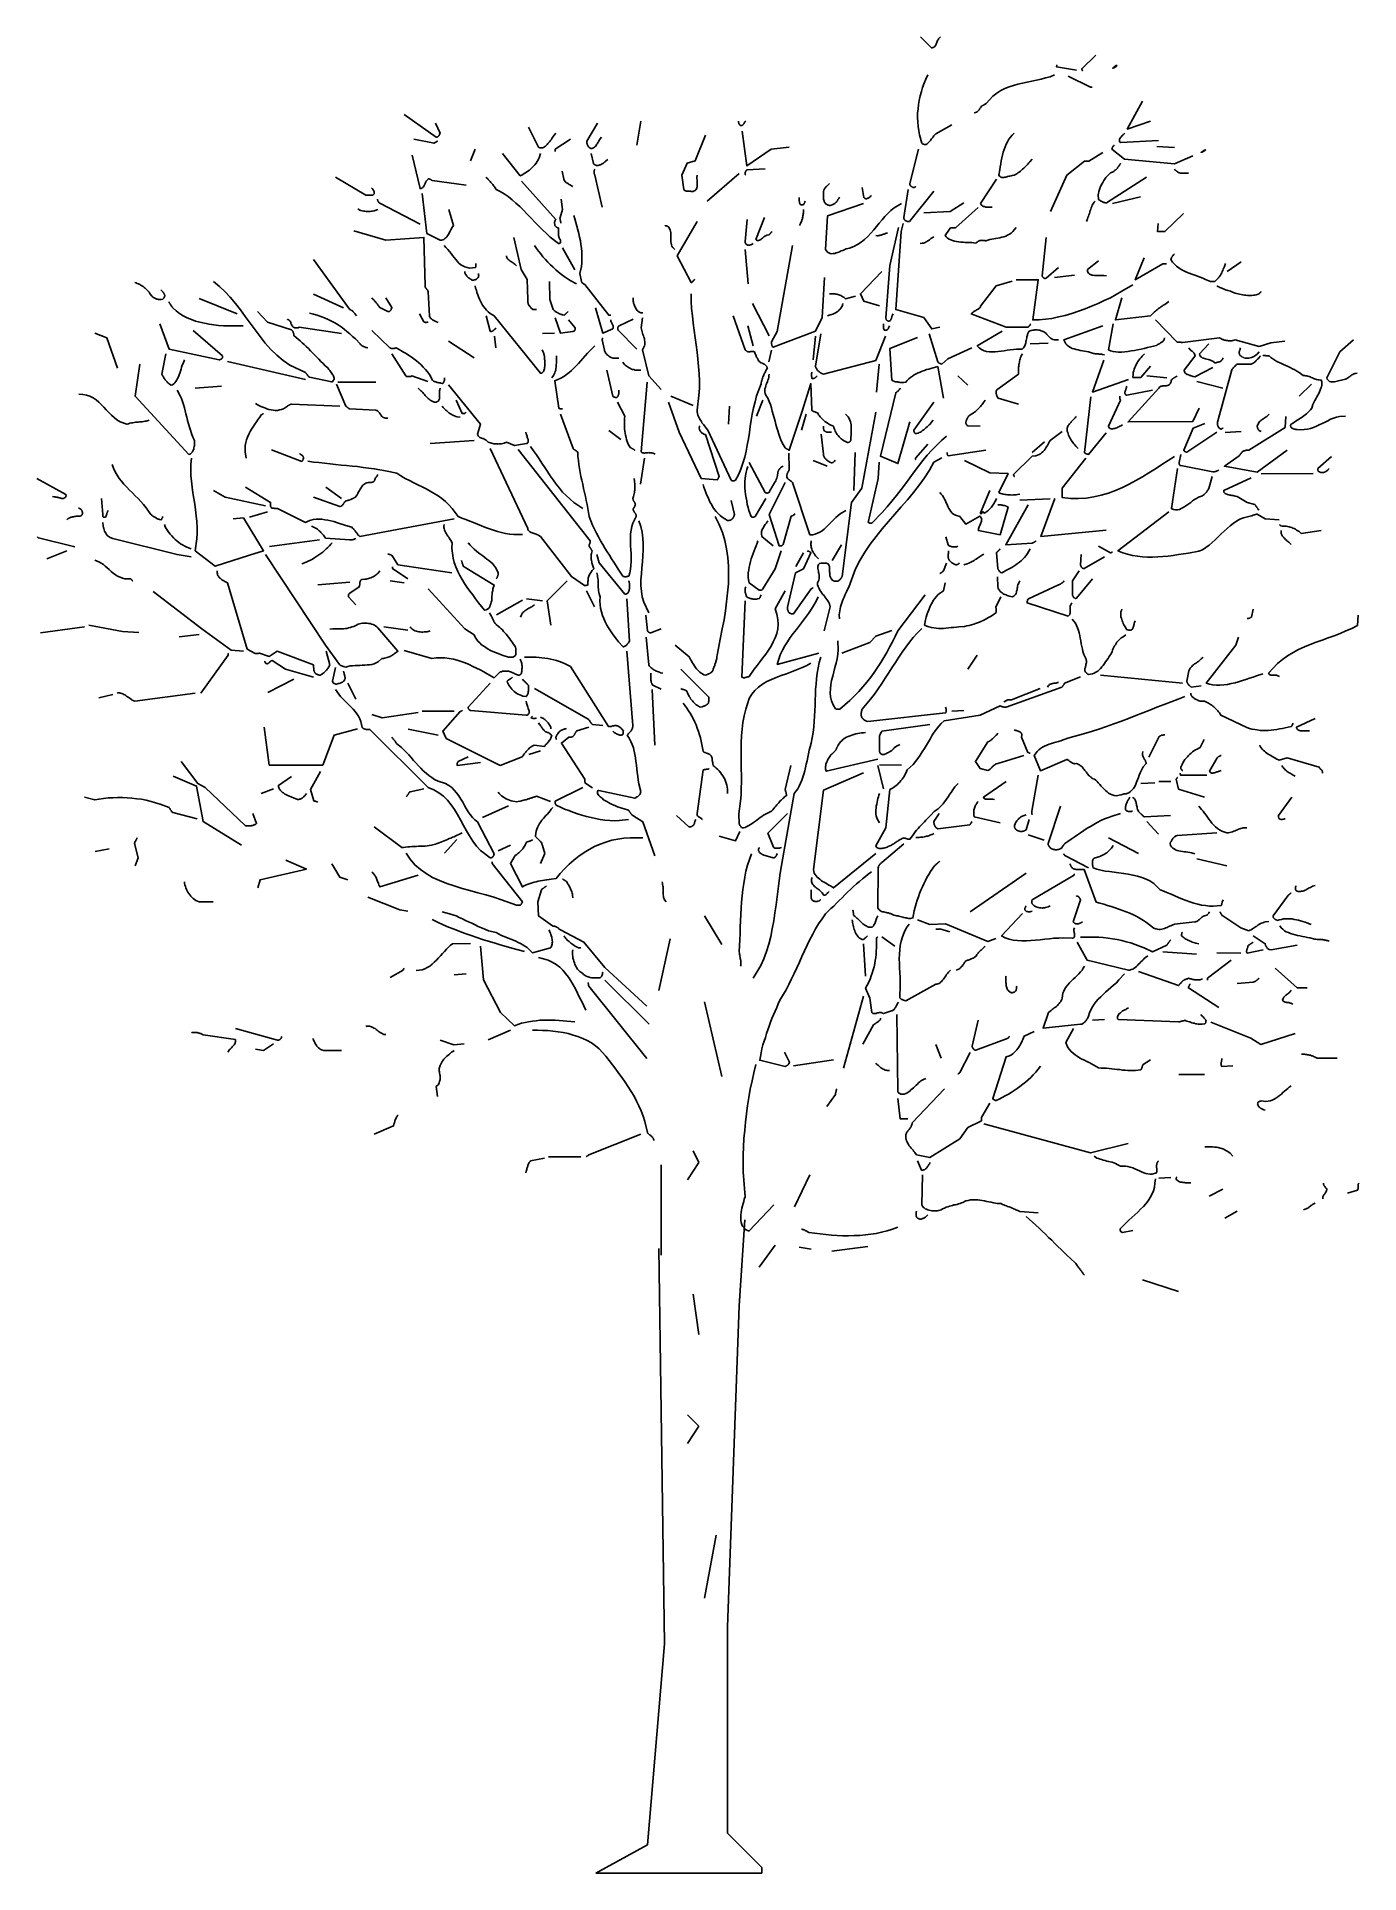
# Model space of a CAD drawing. Header units: metres. Extents: x -3.29 to 3.48, y 0 to 9.4.
import ezdxf

# ---------------------------------------------------------------- set-up
doc = ezdxf.new("R2010")
doc.units = ezdxf.units.M

msp = doc.modelspace()

# ---------------------------------------------------------------- linework, layer by layer
for p, q in [((0.1316, 4.9006), (0.2198, 4.7538)), ((-0.0445, 4.7832), (-0.103, 4.5193)), ((0.2198, 4.0788), (0.1316, 4.4605)), ((0.0731, 3.6975), (0.1023, 3.6388)), ((0.1023, 3.6388), (0.0438, 3.5507)), ((0.3081, 2.9051), (0.3374, 3.3451)), ((-0.103, 3.1987), (-0.0737, 1.1738)), ((0.1023, 2.7582), (0.0731, 2.9638)), ((0.2491, 1.2619), (0.3081, 2.9051)), ((0.0438, 2.3475), (0.1023, 2.2888)), ((0.1023, 2.2888), (0.0438, 2.2007)), ((0.1316, 1.4083), (0.1906, 1.7313)), ((0.2491, 0.2052), (0.2491, 1.2619)), ((-0.0737, 1.1738), (-0.1615, 0.1464)), ((0.4251, 0.0294), (0.2491, 0.2052)), ((-0.1615, 0.1464), (-0.4258, 0)), ((0.4251, 0), (-0.4258, 0)), ((0.4251, 0.0294), (0.4251, 0))]:
    msp.add_line(p, q)
at = {"flags": 128}
for points in [[(1.2363, 9.4017), (1.2933, 9.3447), (1.2973, 9.3447), (1.3024, 9.3458), (1.3055, 9.3488), (1.3085, 9.3508), (1.3116, 9.3549), (1.3146, 9.359), (1.3167, 9.363), (1.3187, 9.3681), (1.3207, 9.3722), (1.3218, 9.3773), (1.3238, 9.3824), (1.3268, 9.3864), (1.3289, 9.3915), (1.3319, 9.3946), (1.3391, 9.4017)], [(2.1337, 9.3081), (2.0624, 9.2379), (2.0624, 9.2369), (2.0624, 9.2359), (2.0624, 9.2349), (2.0635, 9.2338), (2.0635, 9.2328), (2.0645, 9.2318), (2.0645, 9.2308), (2.0645, 9.2298), (2.0655, 9.2287), (2.0655, 9.2277), (2.0655, 9.2267), (2.0665, 9.2267)], [(1.9363, 9.2572), (1.9353, 9.2562), (1.9353, 9.2552), (1.9353, 9.2542), (1.9342, 9.2542), (1.9342, 9.2532), (1.9342, 9.2522), (1.9332, 9.2511), (1.9332, 9.2501), (1.9322, 9.2501), (1.9322, 9.2491), (1.9322, 9.2481), (2.035, 9.2308)], [(1.275, 9.2064), (1.2648, 9.185), (1.2556, 9.1636), (1.2475, 9.1423), (1.2414, 9.1209), (1.2353, 9.0985), (1.2302, 9.0761), (1.2271, 9.0548), (1.2241, 9.0324), (1.222, 9.01), (1.222, 8.9876), (1.2231, 8.9652), (1.2251, 8.9429), (1.2282, 8.9205), (1.2322, 8.8991), (1.2444, 8.8564), (1.2444, 8.8554), (1.2455, 8.8543), (1.2465, 8.8543), (1.2475, 8.8533), (1.2495, 8.8523), (1.2505, 8.8523), (1.2516, 8.8513), (1.2526, 8.8513), (1.2546, 8.8513), (1.2556, 8.8503), (1.2577, 8.8503), (1.2597, 8.8503), (1.2617, 8.8503), (1.2658, 8.8503), (1.2689, 8.8523), (1.2719, 8.8543), (1.275, 8.8574), (1.278, 8.8604), (1.2811, 8.8635), (1.2841, 8.8665), (1.2872, 8.8706), (1.2902, 8.8747), (1.2933, 8.8788), (1.2963, 8.8818), (1.2994, 8.8859), (1.3024, 8.8899), (1.3055, 8.894), (1.3085, 8.8971), (1.3157, 8.9042), (1.397, 8.95)], [(1.922, 9.2064), (1.8997, 9.1972), (1.8773, 9.1911), (1.8539, 9.185), (1.8305, 9.1799), (1.8071, 9.1748), (1.7826, 9.1697), (1.7592, 9.1647), (1.7358, 9.1596), (1.7124, 9.1524), (1.6901, 9.1453), (1.6687, 9.1362), (1.6473, 9.126), (1.627, 9.1128), (1.6077, 9.0975), (1.5731, 9.0599), (1.57, 9.0578), (1.568, 9.0568), (1.567, 9.0558), (1.5649, 9.0548), (1.5629, 9.0538), (1.5609, 9.0527), (1.5598, 9.0517), (1.5578, 9.0507), (1.5568, 9.0507), (1.5558, 9.0497), (1.5547, 9.0497), (1.5537, 9.0487), (1.5527, 9.0487), (1.5497, 9.0456), (1.5476, 9.0436), (1.5456, 9.0415), (1.5436, 9.0385), (1.5415, 9.0354), (1.5395, 9.0334), (1.5385, 9.0304), (1.5364, 9.0273), (1.5344, 9.0242), (1.5324, 9.0222), (1.5293, 9.0192), (1.5263, 9.0171), (1.5232, 9.0151), (1.5191, 9.0131), (1.511, 9.012)], [(1.9933, 9.1992), (2.1062, 9.1443), (2.1072, 9.1443), (2.1082, 9.1443), (2.1092, 9.1443), (2.1103, 9.1443), (2.1113, 9.1443), (2.1123, 9.1443), (2.1133, 9.1443), (2.1143, 9.1443), (2.1153, 9.1443)], [(2.3738, 9.0721), (2.2954, 8.9286), (2.4145, 8.9693)], [(-1.407, 9.0039), (-1.2432, 8.8869), (-1.2421, 8.8869), (-1.2401, 8.8869), (-1.2391, 8.8869), (-1.2371, 8.8879), (-1.236, 8.8889), (-1.234, 8.8889), (-1.233, 8.891), (-1.232, 8.892), (-1.2299, 8.893), (-1.2289, 8.895), (-1.2279, 8.8961), (-1.2269, 8.8981), (-1.2259, 8.9001), (-1.2248, 8.9032), (-1.2228, 8.9083), (-1.2462, 8.9591)], [(-0.769, 8.9388), (-0.7182, 8.836), (-0.7172, 8.835), (-0.7161, 8.835), (-0.7151, 8.834), (-0.7141, 8.834), (-0.7131, 8.833), (-0.711, 8.833), (-0.71, 8.833), (-0.709, 8.833), (-0.708, 8.833), (-0.707, 8.833), (-0.7049, 8.833), (-0.7039, 8.833), (-0.7029, 8.833), (-0.7019, 8.833), (-0.6988, 8.833), (-0.6938, 8.835), (-0.6887, 8.8381), (-0.6836, 8.8421), (-0.6785, 8.8462), (-0.6744, 8.8503), (-0.6704, 8.8543), (-0.6663, 8.8594), (-0.6622, 8.8645), (-0.6581, 8.8696), (-0.6541, 8.8747), (-0.651, 8.8808), (-0.647, 8.8859), (-0.6429, 8.891), (-0.6388, 8.8971), (-0.6297, 8.9083)], [(-0.417, 8.9591), (-0.472, 8.8676), (-0.472, 8.8645), (-0.472, 8.8615), (-0.472, 8.8584), (-0.4709, 8.8564), (-0.4699, 8.8533), (-0.4699, 8.8503), (-0.4679, 8.8482), (-0.4669, 8.8452), (-0.4658, 8.8431), (-0.4638, 8.8411), (-0.4628, 8.8381), (-0.4608, 8.836), (-0.4587, 8.834), (-0.4557, 8.833), (-0.4506, 8.8299), (-0.4455, 8.8299), (-0.4404, 8.8309), (-0.4363, 8.833), (-0.4323, 8.836), (-0.4282, 8.8391), (-0.4252, 8.8421), (-0.4231, 8.8462), (-0.4201, 8.8513), (-0.417, 8.8554), (-0.415, 8.8604), (-0.4119, 8.8645), (-0.4099, 8.8696), (-0.4068, 8.8747), (-0.4038, 8.8788), (-0.3967, 8.8879)], [(-0.1942, 8.9693), (-0.2145, 8.8472)], [(0.3054, 8.9693), (0.3054, 8.9683), (0.3054, 8.9673), (0.3054, 8.9652), (0.3054, 8.9642), (0.3054, 8.9632), (0.3054, 8.9622), (0.3064, 8.9612), (0.3064, 8.9602), (0.3064, 8.9591), (0.3074, 8.9571), (0.3074, 8.9561), (0.3084, 8.9551), (0.3084, 8.953), (0.3094, 8.952), (0.3115, 8.95), (0.3145, 8.9479), (0.3165, 8.9469), (0.3196, 8.9469), (0.3216, 8.9469), (0.3237, 8.9479), (0.3257, 8.949), (0.3277, 8.95), (0.3288, 8.952), (0.3308, 8.954), (0.3318, 8.9561), (0.3338, 8.9581), (0.3349, 8.9602), (0.3359, 8.9632), (0.3379, 8.9652), (0.342, 8.9693)], [(-1.3561, 8.8767), (-1.2533, 8.8564), (-1.2523, 8.8574), (-1.2513, 8.8574), (-1.2503, 8.8584), (-1.2482, 8.8594), (-1.2472, 8.8604), (-1.2452, 8.8615), (-1.2432, 8.8625), (-1.2421, 8.8635), (-1.2401, 8.8645), (-1.2391, 8.8655), (-1.2381, 8.8655), (-1.2371, 8.8665), (-1.236, 8.8676)], [(-0.5544, 8.8767), (-0.6327, 8.8259), (-0.6327, 8.8248), (-0.6327, 8.8238), (-0.6327, 8.8228), (-0.6327, 8.8218), (-0.6327, 8.8208), (-0.6327, 8.8197), (-0.6327, 8.8187), (-0.6327, 8.8177), (-0.6327, 8.8167), (-0.6327, 8.8157), (-0.6327, 8.8147)], [(0.1354, 8.8981), (0.0836, 8.7668), (0.0429, 8.7546), (0.0154, 8.6926), (0.0256, 8.6203), (0.0266, 8.6173), (0.0286, 8.6152), (0.0307, 8.6142), (0.0337, 8.6132), (0.0357, 8.6122), (0.0388, 8.6112), (0.0418, 8.6112), (0.0459, 8.6112), (0.049, 8.6112), (0.052, 8.6112), (0.0561, 8.6112), (0.0591, 8.6112), (0.0632, 8.6102), (0.0663, 8.6102), (0.0734, 8.6102), (0.0785, 8.6122), (0.0836, 8.6152), (0.0866, 8.6183), (0.0897, 8.6234), (0.0917, 8.6275), (0.0927, 8.6325), (0.0937, 8.6386), (0.0937, 8.6448), (0.0937, 8.6509), (0.0937, 8.657), (0.0927, 8.6631), (0.0927, 8.6692), (0.0917, 8.6753), (0.0917, 8.6814), (0.0937, 8.6926)], [(0.3247, 8.9184), (0.3481, 8.7404), (0.4722, 8.8269), (0.5648, 8.837)], [(1.7165, 8.9083), (1.7063, 8.8981), (1.6972, 8.8879), (1.689, 8.8767), (1.6819, 8.8645), (1.6758, 8.8513), (1.6707, 8.8381), (1.6656, 8.8248), (1.6606, 8.8106), (1.6565, 8.7953), (1.6534, 8.7811), (1.6504, 8.7658), (1.6473, 8.7506), (1.6443, 8.7363), (1.6422, 8.7211), (1.6382, 8.6926), (1.6412, 8.6885), (1.6443, 8.6854), (1.6483, 8.6834), (1.6524, 8.6814), (1.6575, 8.6814), (1.6626, 8.6814), (1.6677, 8.6824), (1.6728, 8.6834), (1.6779, 8.6844), (1.6829, 8.6854), (1.689, 8.6875), (1.6941, 8.6885), (1.7002, 8.6895), (1.7053, 8.6916), (1.7165, 8.6926), (1.7226, 8.6956), (1.7297, 8.7007), (1.7358, 8.7048), (1.742, 8.7088), (1.7481, 8.7139), (1.7542, 8.718), (1.7592, 8.7231), (1.7654, 8.7282), (1.7704, 8.7333), (1.7765, 8.7384), (1.7816, 8.7445), (1.7867, 8.7495), (1.7918, 8.7556), (1.7969, 8.7618), (1.8081, 8.775)], [(2.2293, 8.8462), (2.2273, 8.8452), (2.2262, 8.8452), (2.2252, 8.8442), (2.2252, 8.8431), (2.2242, 8.8421), (2.2232, 8.8411), (2.2222, 8.8401), (2.2212, 8.8391), (2.2212, 8.8381), (2.2201, 8.836), (2.2191, 8.835), (2.2181, 8.833), (2.2181, 8.832), (2.2171, 8.8299), (2.2161, 8.8269), (2.2812, 8.775), (2.5366, 8.7506), (2.6302, 8.7913)], [(2.2822, 8.9083), (2.2802, 8.9062), (2.2791, 8.9052), (2.2771, 8.9032), (2.2761, 8.9022), (2.2741, 8.9001), (2.272, 8.8981), (2.27, 8.8961), (2.268, 8.894), (2.2659, 8.892), (2.2649, 8.8899), (2.2629, 8.8879), (2.2608, 8.8859), (2.2588, 8.8828), (2.2568, 8.8808), (2.2547, 8.8777), (2.2547, 8.8757), (2.2547, 8.8747), (2.2547, 8.8737), (2.2547, 8.8716), (2.2547, 8.8706), (2.2547, 8.8696), (2.2547, 8.8686), (2.2547, 8.8676), (2.2557, 8.8655), (2.2557, 8.8645), (2.2568, 8.8635), (2.2568, 8.8625), (2.2578, 8.8625), (2.2588, 8.8615), (2.2619, 8.8604), (2.4552, 8.8706)], [(2.446, 8.8391), (2.5376, 8.834)], [(-1.3652, 8.7953), (-1.3246, 8.6244), (-1.3205, 8.6244), (-1.3174, 8.6254), (-1.3144, 8.6275), (-1.3113, 8.6295), (-1.3083, 8.6325), (-1.3062, 8.6356), (-1.3042, 8.6397), (-1.3022, 8.6427), (-1.3001, 8.6468), (-1.2991, 8.6509), (-1.2971, 8.6549), (-1.295, 8.659), (-1.293, 8.6631), (-1.29, 8.6661), (-1.2839, 8.6732), (-1.2828, 8.6732), (-1.2818, 8.6743), (-1.2798, 8.6743), (-1.2788, 8.6743), (-1.2767, 8.6732), (-1.2757, 8.6732), (-1.2737, 8.6722), (-1.2727, 8.6722), (-1.2716, 8.6712), (-1.2696, 8.6702), (-1.2686, 8.6692), (-1.2676, 8.6682), (-1.2666, 8.6671), (-1.2655, 8.6671), (-1.2635, 8.6661), (-1.0885, 8.6417)], [(-1.0437, 8.8259), (-1.0671, 8.7668)], [(-0.9033, 8.8045), (-0.8118, 8.6895), (-0.8047, 8.6936), (-0.7965, 8.6977), (-0.7884, 8.7027), (-0.7802, 8.7078), (-0.7731, 8.7139), (-0.765, 8.719), (-0.7578, 8.7251), (-0.7507, 8.7322), (-0.7436, 8.7394), (-0.7375, 8.7465), (-0.7314, 8.7546), (-0.7253, 8.7628), (-0.7212, 8.7719), (-0.7161, 8.7821), (-0.709, 8.8045)], [(-0.4486, 8.8045), (-0.4374, 8.7536), (-0.4374, 8.7526), (-0.4374, 8.7516), (-0.4363, 8.7506), (-0.4353, 8.7506), (-0.4353, 8.7495), (-0.4343, 8.7495), (-0.4333, 8.7485), (-0.4323, 8.7475), (-0.4313, 8.7475), (-0.4302, 8.7465), (-0.4292, 8.7455), (-0.4282, 8.7455), (-0.4262, 8.7445), (-0.4252, 8.7434), (-0.4211, 8.7424), (-0.417, 8.7424), (-0.4129, 8.7424), (-0.4089, 8.7434), (-0.4048, 8.7455), (-0.4007, 8.7465), (-0.3967, 8.7485), (-0.3936, 8.7506), (-0.3895, 8.7526), (-0.3865, 8.7546), (-0.3824, 8.7577), (-0.3794, 8.7607), (-0.3763, 8.7628), (-0.3733, 8.7658), (-0.3702, 8.7679), (-0.3631, 8.774)], [(1.2261, 8.8259), (1.1814, 8.6509), (1.1814, 8.6488), (1.1814, 8.6468), (1.1814, 8.6458), (1.1824, 8.6437), (1.1834, 8.6427), (1.1834, 8.6407), (1.1854, 8.6397), (1.1864, 8.6386), (1.1875, 8.6366), (1.1895, 8.6356), (1.1905, 8.6346), (1.1925, 8.6336), (1.1946, 8.6325), (1.1976, 8.6305), (1.2027, 8.6295), (1.2037, 8.6295), (1.2048, 8.6305), (1.2058, 8.6305), (1.2068, 8.6315), (1.2078, 8.6315), (1.2088, 8.6325), (1.2098, 8.6325), (1.2109, 8.6336), (1.2119, 8.6336), (1.2129, 8.6346)], [(2.1693, 8.8096), (2.098, 8.7648), (2.096, 8.7648), (2.095, 8.7648), (2.094, 8.7648), (2.0919, 8.7648), (2.0909, 8.7648), (2.0899, 8.7648), (2.0879, 8.7648), (2.0869, 8.7648), (2.0858, 8.7648), (2.0838, 8.7648), (2.0828, 8.7648), (2.0818, 8.7648), (2.0797, 8.7648), (2.0787, 8.7648), (2.0767, 8.7648), (1.9851, 8.6926), (1.9017, 8.5074)], [(2.2608, 8.7536), (2.2598, 8.7516), (2.2588, 8.7506), (2.2588, 8.7485), (2.2578, 8.7475), (2.2557, 8.7455), (2.2547, 8.7434), (2.2537, 8.7414), (2.2517, 8.7394), (2.2507, 8.7373), (2.2486, 8.7353), (2.2476, 8.7333), (2.2456, 8.7312), (2.2446, 8.7282), (2.2425, 8.7261), (2.2405, 8.7231), (2.2385, 8.7221), (2.2364, 8.7211), (2.2344, 8.72), (2.2334, 8.719), (2.2323, 8.718), (2.2303, 8.717), (2.2293, 8.715), (2.2273, 8.7139), (2.2262, 8.7129), (2.2242, 8.7109), (2.2222, 8.7099), (2.2201, 8.7088), (2.2181, 8.7078), (2.2151, 8.7068), (2.21, 8.7058), (2.2039, 8.6997), (2.1978, 8.6936), (2.1917, 8.6875), (2.1855, 8.6804), (2.1805, 8.6722), (2.1744, 8.6651), (2.1693, 8.6559), (2.1642, 8.6478), (2.1601, 8.6386), (2.156, 8.6295), (2.153, 8.6203), (2.1499, 8.6102), (2.1479, 8.6), (2.1469, 8.5898), (2.1479, 8.5695), (2.1489, 8.5674), (2.151, 8.5664), (2.153, 8.5654), (2.155, 8.5644), (2.1571, 8.5623), (2.1601, 8.5613), (2.1621, 8.5603), (2.1642, 8.5583), (2.1672, 8.5573), (2.1693, 8.5562), (2.1723, 8.5542), (2.1754, 8.5532), (2.1784, 8.5532), (2.1815, 8.5522), (2.1896, 8.5522), (2.3941, 8.6824)], [(-1.757, 8.6824), (-1.6033, 8.5898), (-1.6023, 8.5898), (-1.6013, 8.5898), (-1.5993, 8.5898), (-1.5972, 8.5898), (-1.5952, 8.5898), (-1.5932, 8.5898), (-1.5911, 8.5898), (-1.5891, 8.5898), (-1.587, 8.5898), (-1.585, 8.5898), (-1.583, 8.5898), (-1.5809, 8.5898), (-1.5789, 8.5898), (-1.5769, 8.5898), (-1.5728, 8.5898), (-1.5687, 8.5898), (-1.5657, 8.5918), (-1.5636, 8.5939), (-1.5616, 8.5959), (-1.5596, 8.5979), (-1.5596, 8.601), (-1.5596, 8.603), (-1.5596, 8.6061), (-1.5606, 8.6091), (-1.5616, 8.6122), (-1.5626, 8.6152), (-1.5647, 8.6173), (-1.5667, 8.6203), (-1.5687, 8.6224), (-1.5728, 8.6275)], [(-0.9858, 8.6824), (-0.9827, 8.6783), (-0.9786, 8.6743), (-0.9756, 8.6712), (-0.9725, 8.6671), (-0.9685, 8.6631), (-0.9654, 8.66), (-0.9624, 8.6559), (-0.9593, 8.6529), (-0.9562, 8.6488), (-0.9522, 8.6448), (-0.9491, 8.6407), (-0.9471, 8.6366), (-0.944, 8.6325), (-0.941, 8.6285), (-0.9349, 8.6203), (-0.9145, 8.6102), (-0.8942, 8.5979), (-0.8738, 8.5837), (-0.8535, 8.5674), (-0.8342, 8.5501), (-0.8148, 8.5318), (-0.7955, 8.5135), (-0.7762, 8.4932), (-0.7568, 8.4728), (-0.7375, 8.4525), (-0.7182, 8.4331), (-0.6988, 8.4128), (-0.6785, 8.3945), (-0.6581, 8.3762), (-0.6164, 8.3436), (-0.6124, 8.3436), (-0.6093, 8.3456), (-0.6063, 8.3466), (-0.6052, 8.3487), (-0.6052, 8.3507), (-0.6052, 8.3538), (-0.6052, 8.3568), (-0.6063, 8.3599), (-0.6083, 8.3629), (-0.6093, 8.366), (-0.6113, 8.369), (-0.6134, 8.3721), (-0.6144, 8.3751), (-0.6154, 8.3782), (-0.6164, 8.3843), (-0.6164, 8.423), (-0.6185, 8.423), (-0.6195, 8.424), (-0.6215, 8.424), (-0.6225, 8.425), (-0.6246, 8.426), (-0.6256, 8.426), (-0.6276, 8.427), (-0.6286, 8.4291), (-0.6307, 8.4301), (-0.6317, 8.4311), (-0.6327, 8.4331), (-0.6347, 8.4352), (-0.6358, 8.4372), (-0.6358, 8.4402), (-0.6368, 8.4474), (-0.6368, 8.4484), (-0.6368, 8.4504), (-0.6368, 8.4514), (-0.6368, 8.4525), (-0.6368, 8.4535), (-0.6358, 8.4545), (-0.6358, 8.4555), (-0.6347, 8.4565), (-0.6347, 8.4586), (-0.6337, 8.4596), (-0.6337, 8.4606), (-0.6327, 8.4626), (-0.6317, 8.4636), (-0.6297, 8.4667), (-0.8057, 8.662)], [(-0.5981, 8.7129), (-0.589, 8.6722), (-0.5879, 8.6682), (-0.5859, 8.6651), (-0.5839, 8.6631), (-0.5818, 8.66), (-0.5798, 8.658), (-0.5767, 8.6559), (-0.5737, 8.6529), (-0.5706, 8.6519), (-0.5676, 8.6498), (-0.5645, 8.6478), (-0.5615, 8.6458), (-0.5574, 8.6437), (-0.5544, 8.6417), (-0.5503, 8.6386), (-0.5432, 8.6346)], [(-0.4302, 8.7231), (-0.4313, 8.7211), (-0.4323, 8.72), (-0.4323, 8.718), (-0.4333, 8.717), (-0.4333, 8.715), (-0.4333, 8.7129), (-0.4333, 8.7109), (-0.4333, 8.7088), (-0.4333, 8.7068), (-0.4333, 8.7048), (-0.4333, 8.7027), (-0.4333, 8.7007), (-0.4323, 8.6977), (-0.4323, 8.6956), (-0.4302, 8.6926), (-0.3936, 8.5288)], [(0.3084, 8.7017), (0.1446, 8.5593)], [(0.4417, 8.7261), (0.3491, 8.7211), (0.3471, 8.72), (0.3461, 8.719), (0.345, 8.717), (0.344, 8.716), (0.343, 8.7139), (0.342, 8.7129), (0.341, 8.7109), (0.3399, 8.7088), (0.3399, 8.7068), (0.3389, 8.7048), (0.3389, 8.7027), (0.3389, 8.7007), (0.3389, 8.6977), (0.3399, 8.6956), (0.342, 8.6926)], [(0.7703, 8.6509), (0.7683, 8.6478), (0.7662, 8.6458), (0.7642, 8.6437), (0.7622, 8.6417), (0.7591, 8.6386), (0.7571, 8.6366), (0.7551, 8.6346), (0.753, 8.6325), (0.751, 8.6305), (0.7489, 8.6285), (0.7469, 8.6254), (0.7449, 8.6224), (0.7439, 8.6203), (0.7418, 8.6163), (0.7408, 8.6102), (0.7398, 8.6061), (0.7398, 8.602), (0.7398, 8.5979), (0.7398, 8.5939), (0.7398, 8.5888), (0.7398, 8.5847), (0.7398, 8.5807), (0.7398, 8.5776), (0.7408, 8.5735), (0.7408, 8.5695), (0.7418, 8.5654), (0.7428, 8.5613), (0.7439, 8.5583), (0.7459, 8.5542), (0.751, 8.5481), (0.751, 8.5471), (0.752, 8.5461), (0.753, 8.5461), (0.753, 8.545), (0.754, 8.544), (0.7551, 8.544), (0.7571, 8.543), (0.7581, 8.543), (0.7591, 8.542), (0.7601, 8.541), (0.7622, 8.541), (0.7632, 8.54), (0.7652, 8.5389), (0.7662, 8.5389), (0.7703, 8.5379), (0.7713, 8.5379), (0.7724, 8.5379), (0.7734, 8.5379), (0.7744, 8.5379), (0.7754, 8.5379), (0.7774, 8.5389), (0.7785, 8.5389), (0.7795, 8.54), (0.7805, 8.54), (0.7825, 8.541), (0.7835, 8.541), (0.7846, 8.542), (0.7866, 8.542), (0.7876, 8.543), (0.7907, 8.545), (0.7927, 8.545), (0.7947, 8.5461), (0.7978, 8.5481), (0.7998, 8.5491), (0.8019, 8.5511), (0.8039, 8.5532), (0.8059, 8.5552), (0.808, 8.5573), (0.809, 8.5603), (0.811, 8.5623), (0.813, 8.5654), (0.8141, 8.5684), (0.8161, 8.5705), (0.8181, 8.5735), (0.8222, 8.5796)], [(1.626, 8.6722), (1.5446, 8.5481), (1.5456, 8.544), (1.5476, 8.541), (1.5497, 8.5389), (1.5527, 8.5369), (1.5558, 8.5349), (1.5598, 8.5328), (1.5639, 8.5318), (1.568, 8.5308), (1.572, 8.5298), (1.5761, 8.5298), (1.5802, 8.5288), (1.5853, 8.5288), (1.5893, 8.5288), (1.5944, 8.5288), (1.6036, 8.5288)], [(2.5376, 8.7231), (2.5386, 8.7211), (2.5406, 8.719), (2.5427, 8.718), (2.5437, 8.717), (2.5457, 8.715), (2.5467, 8.7139), (2.5488, 8.7129), (2.5498, 8.7119), (2.5518, 8.7109), (2.5528, 8.7099), (2.5549, 8.7078), (2.5569, 8.7068), (2.5589, 8.7058), (2.562, 8.7048), (2.5681, 8.7027), (2.6088, 8.7027)], [(-1.5433, 8.5695), (-1.5433, 8.5674), (-1.5433, 8.5664), (-1.5423, 8.5654), (-1.5423, 8.5644), (-1.5413, 8.5634), (-1.5413, 8.5613), (-1.5402, 8.5603), (-1.5392, 8.5593), (-1.5392, 8.5583), (-1.5382, 8.5562), (-1.5372, 8.5552), (-1.5362, 8.5542), (-1.5352, 8.5522), (-1.5341, 8.5511), (-1.5311, 8.5491), (-1.3246, 8.4423)], [(-1.3144, 8.6), (-1.291, 8.3945), (-1.2218, 8.3599), (-1.2147, 8.3599), (-1.2086, 8.3619), (-1.2025, 8.3639), (-1.1974, 8.368), (-1.1923, 8.3721), (-1.1882, 8.3772), (-1.1841, 8.3823), (-1.1811, 8.3884), (-1.178, 8.3934), (-1.174, 8.4006), (-1.1709, 8.4067), (-1.1679, 8.4128), (-1.1648, 8.4189), (-1.1618, 8.424), (-1.1536, 8.4352), (-1.178, 8.5176)], [(-0.6022, 8.5695), (-0.5961, 8.5176), (-0.6083, 8.4769), (-0.6093, 8.4748), (-0.6093, 8.4738), (-0.6093, 8.4718), (-0.6093, 8.4708), (-0.6083, 8.4687), (-0.6083, 8.4667), (-0.6073, 8.4647), (-0.6073, 8.4626), (-0.6063, 8.4606), (-0.6063, 8.4586), (-0.6052, 8.4565), (-0.6052, 8.4545), (-0.6042, 8.4525), (-0.6042, 8.4504), (-0.6042, 8.4474)], [(0.6157, 8.5786), (0.6157, 8.5766), (0.6157, 8.5756), (0.6157, 8.5735), (0.6157, 8.5725), (0.6157, 8.5705), (0.6157, 8.5684), (0.6157, 8.5664), (0.6157, 8.5644), (0.6157, 8.5623), (0.6157, 8.5603), (0.6167, 8.5583), (0.6167, 8.5562), (0.6177, 8.5542), (0.6177, 8.5522), (0.6197, 8.5481), (0.6197, 8.5461), (0.6197, 8.545), (0.6208, 8.544), (0.6218, 8.543), (0.6228, 8.542), (0.6238, 8.542), (0.6248, 8.541), (0.6258, 8.541), (0.6269, 8.541), (0.6279, 8.541), (0.6289, 8.541), (0.6309, 8.541), (0.6319, 8.541), (0.636, 8.541), (0.637, 8.542), (0.637, 8.543), (0.6381, 8.543), (0.6391, 8.544), (0.6391, 8.545), (0.6401, 8.5461), (0.6411, 8.5471), (0.6411, 8.5481), (0.6421, 8.5491), (0.6421, 8.5501), (0.6431, 8.5522), (0.6442, 8.5532), (0.6442, 8.5552), (0.6462, 8.5593)], [(0.9382, 8.6295), (0.9473, 8.5786), (0.9494, 8.5756), (0.9514, 8.5745), (0.9535, 8.5735), (0.9565, 8.5725), (0.9585, 8.5725), (0.9616, 8.5725), (0.9636, 8.5735), (0.9667, 8.5745), (0.9687, 8.5756), (0.9718, 8.5776), (0.9738, 8.5786), (0.9769, 8.5807), (0.9789, 8.5827), (0.9809, 8.5847), (0.986, 8.5888)], [(1.1742, 8.6203), (1.1518, 8.4769), (1.1518, 8.4748), (1.1518, 8.4738), (1.1518, 8.4728), (1.1518, 8.4718), (1.1518, 8.4708), (1.1529, 8.4698), (1.1529, 8.4677), (1.1539, 8.4667), (1.1549, 8.4657), (1.1549, 8.4647), (1.1559, 8.4636), (1.1569, 8.4626), (1.158, 8.4616), (1.159, 8.4606), (1.162, 8.4596), (1.163, 8.4586), (1.1641, 8.4586), (1.1651, 8.4575), (1.1661, 8.4575), (1.1681, 8.4565), (1.1691, 8.4565), (1.1702, 8.4565), (1.1712, 8.4565), (1.1722, 8.4565), (1.1732, 8.4565), (1.1742, 8.4565), (1.1752, 8.4565), (1.1763, 8.4565), (1.1773, 8.4565), (1.1803, 8.4565), (1.3055, 8.6112)], [(2.1306, 8.5593), (2.1255, 8.5542), (2.1225, 8.5501), (2.1184, 8.544), (2.1153, 8.5389), (2.1133, 8.5318), (2.1103, 8.5257), (2.1082, 8.5186), (2.1052, 8.5115), (2.1031, 8.5043), (2.1011, 8.4972), (2.0991, 8.4901), (2.096, 8.483), (2.094, 8.4759), (2.0909, 8.4687), (2.0858, 8.4565)], [(2.3636, 8.5827), (2.2201, 8.5481)], [(-1.644, 8.5206), (-1.6389, 8.5176), (-1.6338, 8.5145), (-1.6277, 8.5125), (-1.6216, 8.5105), (-1.6145, 8.5094), (-1.6084, 8.5084), (-1.6013, 8.5074), (-1.5942, 8.5074), (-1.5881, 8.5074), (-1.5809, 8.5074), (-1.5738, 8.5084), (-1.5677, 8.5094), (-1.5606, 8.5105), (-1.5545, 8.5125), (-1.5413, 8.5166)], [(-0.5371, 8.4871), (-0.532, 8.4687), (-0.5269, 8.4504), (-0.5218, 8.4321), (-0.5167, 8.4128), (-0.5127, 8.3945), (-0.5086, 8.3762), (-0.5045, 8.3568), (-0.5015, 8.3375), (-0.4984, 8.3192), (-0.4974, 8.2998), (-0.4964, 8.2815), (-0.4964, 8.2622), (-0.4974, 8.2439), (-0.4994, 8.2256), (-0.5065, 8.1889), (-0.4994, 8.1482), (-0.4994, 8.1472), (-0.4984, 8.1462), (-0.4974, 8.1452), (-0.4974, 8.1442), (-0.4964, 8.1432), (-0.4954, 8.1421), (-0.4943, 8.1411), (-0.4923, 8.1401), (-0.4913, 8.1391), (-0.4903, 8.1381), (-0.4893, 8.1371), (-0.4882, 8.136), (-0.4862, 8.136), (-0.4852, 8.135), (-0.4821, 8.134), (-0.359, 7.9763), (-0.358, 7.9763), (-0.357, 7.9763), (-0.356, 7.9763), (-0.355, 7.9763), (-0.3539, 7.9763), (-0.3529, 7.9763), (-0.3519, 7.9763), (-0.3509, 7.9763), (-0.3499, 7.9763), (-0.3488, 7.9763), (-0.3478, 7.9763)], [(0.3491, 8.4657), (0.3399, 8.3528), (0.3399, 8.3477), (0.341, 8.3446), (0.342, 8.3416), (0.344, 8.3395), (0.3471, 8.3375), (0.3491, 8.3365), (0.3522, 8.3355), (0.3552, 8.3355), (0.3583, 8.3355), (0.3623, 8.3355), (0.3654, 8.3365), (0.3684, 8.3365), (0.3715, 8.3385), (0.3745, 8.3395), (0.3796, 8.3436)], [(0.4376, 8.4759), (0.3939, 8.3629), (0.3969, 8.3599), (0.401, 8.3578), (0.4051, 8.3578), (0.4081, 8.3578), (0.4122, 8.3599), (0.4163, 8.3619), (0.4193, 8.3639), (0.4234, 8.367), (0.4274, 8.3711), (0.4315, 8.3741), (0.4356, 8.3772), (0.4407, 8.3802), (0.4447, 8.3833), (0.4498, 8.3853), (0.461, 8.3873), (0.462, 8.3884), (0.4631, 8.3894), (0.4641, 8.3904), (0.4651, 8.3914), (0.4661, 8.3924), (0.4671, 8.3934), (0.4681, 8.3945), (0.4692, 8.3955), (0.4702, 8.3975), (0.4712, 8.3985), (0.4722, 8.3996), (0.4722, 8.4006), (0.4732, 8.4016), (0.4753, 8.4046)], [(0.637, 8.5166), (0.637, 8.5105), (0.637, 8.5054), (0.637, 8.5003), (0.636, 8.4952), (0.636, 8.4901), (0.635, 8.485), (0.634, 8.4799), (0.633, 8.4748), (0.6319, 8.4698), (0.6299, 8.4647), (0.6289, 8.4606), (0.6269, 8.4555), (0.6238, 8.4504), (0.6218, 8.4453), (0.6167, 8.4352)], [(0.9453, 8.5481), (0.7612, 8.484), (0.751, 8.3131), (0.7561, 8.3049), (0.7612, 8.2988), (0.7683, 8.2948), (0.7744, 8.2917), (0.7815, 8.2907), (0.7896, 8.2917), (0.7978, 8.2927), (0.8059, 8.2948), (0.8141, 8.2978), (0.8222, 8.3009), (0.8314, 8.3049), (0.8395, 8.308), (0.8487, 8.3121), (0.8568, 8.3151), (0.8741, 8.3192), (0.8955, 8.3273), (0.9148, 8.3375), (0.9331, 8.3497), (0.9504, 8.3639), (0.9667, 8.3792), (0.9819, 8.3955), (0.9972, 8.4128), (1.0114, 8.4301), (1.0257, 8.4474), (1.0399, 8.4647), (1.0542, 8.4809), (1.0694, 8.4972), (1.0857, 8.5125), (1.102, 8.5257), (1.1396, 8.5481)], [(1.4591, 8.5522), (1.3879, 8.5074), (1.2536, 8.5003)], [(1.5313, 8.5277), (1.4184, 8.425), (1.4164, 8.424), (1.4154, 8.424), (1.4133, 8.424), (1.4113, 8.424), (1.4093, 8.424), (1.4082, 8.424), (1.4062, 8.424), (1.4042, 8.424), (1.4021, 8.424), (1.4001, 8.424), (1.397, 8.424), (1.395, 8.423), (1.393, 8.423), (1.3909, 8.4219), (1.3879, 8.4219), (1.3635, 8.3843), (1.3686, 8.3772), (1.3757, 8.3711), (1.3828, 8.366), (1.392, 8.3619), (1.4011, 8.3578), (1.4113, 8.3558), (1.4215, 8.3538), (1.4327, 8.3517), (1.4438, 8.3507), (1.455, 8.3497), (1.4662, 8.3487), (1.4774, 8.3487), (1.4886, 8.3477), (1.4998, 8.3477), (1.5202, 8.3456), (1.5222, 8.3466), (1.5242, 8.3487), (1.5263, 8.3507), (1.5283, 8.3517), (1.5303, 8.3538), (1.5324, 8.3548), (1.5344, 8.3558), (1.5364, 8.3568), (1.5374, 8.3568), (1.5395, 8.3578), (1.5415, 8.3578), (1.5425, 8.3589), (1.5446, 8.3589), (1.5466, 8.3589), (1.5507, 8.3599), (1.5517, 8.3589), (1.5527, 8.3589), (1.5537, 8.3589), (1.5558, 8.3589), (1.5568, 8.3589), (1.5578, 8.3589), (1.5598, 8.3589), (1.5609, 8.3589), (1.5619, 8.3589), (1.5639, 8.3589), (1.5649, 8.3589), (1.5659, 8.3578), (1.568, 8.3578), (1.569, 8.3568), (1.572, 8.3568), (1.5812, 8.3599), (1.5914, 8.3629), (1.6015, 8.365), (1.6117, 8.367), (1.6219, 8.369), (1.6321, 8.37), (1.6433, 8.3721), (1.6534, 8.3751), (1.6636, 8.3772), (1.6738, 8.3812), (1.6829, 8.3853), (1.6921, 8.3904), (1.7013, 8.3965), (1.7094, 8.4046), (1.7257, 8.425)], [(2.5834, 8.4972), (2.4877, 8.4046), (2.4501, 8.4046), (2.4541, 8.4464)], [(-1.6634, 8.4077), (-1.4995, 8.3599), (-1.3052, 8.3741), (-1.2981, 8.1269), (-1.2981, 8.1238), (-1.2981, 8.1218), (-1.2981, 8.1198), (-1.2971, 8.1177), (-1.2961, 8.1167), (-1.295, 8.1147), (-1.294, 8.1137), (-1.293, 8.1116), (-1.292, 8.1106), (-1.291, 8.1086), (-1.29, 8.1076), (-1.2879, 8.1055), (-1.2869, 8.1035), (-1.2859, 8.1014), (-1.2839, 8.0964), (-1.2767, 7.9733), (-1.2767, 7.9692), (-1.2747, 7.9671), (-1.2737, 7.9641), (-1.2716, 7.961), (-1.2696, 7.959), (-1.2666, 7.957), (-1.2635, 7.9549), (-1.2605, 7.9529), (-1.2574, 7.9509), (-1.2544, 7.9488), (-1.2503, 7.9468), (-1.2472, 7.9458), (-1.2442, 7.9437), (-1.2401, 7.9417), (-1.233, 7.9387)], [(-0.8453, 8.3741), (-0.8077, 8.2093), (-0.7762, 8.1584), (-0.7741, 8.0557), (-0.7741, 8.0516), (-0.7741, 8.0475), (-0.7731, 8.0445), (-0.7731, 8.0414), (-0.7721, 8.0374), (-0.7711, 8.0343), (-0.769, 8.0312), (-0.768, 8.0282), (-0.766, 8.0251), (-0.764, 8.0231), (-0.7619, 8.0201), (-0.7599, 8.017), (-0.7578, 8.014), (-0.7558, 8.0119), (-0.7497, 8.0068), (-0.7487, 8.0058), (-0.7477, 8.0058), (-0.7467, 8.0058), (-0.7446, 8.0048), (-0.7436, 8.0048), (-0.7426, 8.0048), (-0.7406, 8.0048), (-0.7395, 8.0048), (-0.7385, 8.0048), (-0.7365, 8.0048), (-0.7355, 8.0048), (-0.7344, 8.0048), (-0.7324, 8.0048), (-0.7314, 8.0048), (-0.7283, 8.0048)], [(-0.0711, 8.4352), (-0.0701, 8.4341), (-0.0691, 8.4341), (-0.068, 8.4341), (-0.067, 8.4341), (-0.066, 8.4341), (-0.064, 8.4331), (-0.063, 8.4331), (-0.0619, 8.4331), (-0.0609, 8.4321), (-0.0589, 8.4311), (-0.0579, 8.4311), (-0.0568, 8.4301), (-0.0548, 8.4291), (-0.0538, 8.428), (-0.0507, 8.426), (-0.0477, 8.4189), (-0.0446, 8.4128), (-0.0426, 8.4057), (-0.0416, 8.3985), (-0.0406, 8.3904), (-0.0406, 8.3833), (-0.0406, 8.3751), (-0.0406, 8.367), (-0.0406, 8.3589), (-0.0406, 8.3517), (-0.0396, 8.3446), (-0.0375, 8.3365), (-0.0355, 8.3304), (-0.0314, 8.3232), (-0.0202, 8.3131)], [(0.0927, 8.4555), (-0.009, 8.2805), (0.0632, 8.1442), (0.0632, 8.1432), (0.0642, 8.1432), (0.0652, 8.1442), (0.0673, 8.1452), (0.0683, 8.1472), (0.0703, 8.1482), (0.0724, 8.1503), (0.0744, 8.1523), (0.0764, 8.1533), (0.0785, 8.1554), (0.0795, 8.1564), (0.0795, 8.1574), (0.0795, 8.1584), (0.0764, 8.1574)], [(1.0684, 8.3975), (1.0643, 8.3965), (1.0613, 8.3955), (1.0582, 8.3945), (1.0542, 8.3924), (1.0511, 8.3914), (1.0471, 8.3904), (1.043, 8.3894), (1.0389, 8.3873), (1.0348, 8.3863), (1.0308, 8.3853), (1.0267, 8.3843), (1.0226, 8.3843), (1.0196, 8.3833), (1.0155, 8.3833), (1.0084, 8.3843)], [(1.1234, 8.425), (1.0796, 8.2307), (1.0593, 7.9631), (1.0593, 7.961), (1.0593, 7.96), (1.0603, 7.958), (1.0613, 7.956), (1.0613, 7.9549), (1.0623, 7.9529), (1.0633, 7.9509), (1.0643, 7.9499), (1.0664, 7.9488), (1.0674, 7.9478), (1.0694, 7.9468), (1.0705, 7.9458), (1.0725, 7.9458), (1.0745, 7.9448), (1.0796, 7.9468), (1.0806, 7.9478), (1.0827, 7.9488), (1.0837, 7.9509), (1.0847, 7.9519), (1.0857, 7.9539), (1.0867, 7.957), (1.0878, 7.959), (1.0888, 7.9621), (1.0898, 7.9641), (1.0908, 7.9671), (1.0908, 7.9692), (1.0918, 7.9722), (1.0928, 7.9753), (1.0939, 7.9773), (1.0969, 7.9834)], [(1.1478, 8.4464), (1.1386, 8.4046), (1.1101, 8.0048), (1.2536, 7.9641), (1.2943, 7.9061), (1.335, 7.9153)], [(1.3055, 8.3772), (1.3014, 8.3751), (1.2973, 8.3721), (1.2933, 8.37), (1.2902, 8.368), (1.2861, 8.365), (1.2821, 8.3619), (1.278, 8.3589), (1.2739, 8.3568), (1.2699, 8.3538), (1.2658, 8.3517), (1.2607, 8.3487), (1.2566, 8.3466), (1.2516, 8.3456), (1.2455, 8.3446), (1.2343, 8.3436)], [(1.8803, 8.3741), (1.86, 8.1778), (1.86, 8.1757), (1.861, 8.1747), (1.862, 8.1737), (1.862, 8.1727), (1.863, 8.1717), (1.864, 8.1696), (1.8651, 8.1686), (1.8661, 8.1676), (1.8671, 8.1666), (1.8691, 8.1655), (1.8701, 8.1655), (1.8712, 8.1645), (1.8732, 8.1645), (1.8752, 8.1645), (1.8803, 8.1655), (1.9424, 8.2205)], [(-1.2014, 8.3334), (-1.1923, 8.3232), (-1.1831, 8.3131), (-1.174, 8.3029), (-1.1658, 8.2927), (-1.1587, 8.2815), (-1.1506, 8.2714), (-1.1424, 8.2612), (-1.1343, 8.252), (-1.1262, 8.2429), (-1.117, 8.2347), (-1.1068, 8.2286), (-1.0966, 8.2235), (-1.0844, 8.2195), (-1.0712, 8.2174), (-1.0407, 8.2205), (-1.0407, 8.2215), (-1.0407, 8.2225), (-1.0397, 8.2235), (-1.0397, 8.2246), (-1.0387, 8.2256), (-1.0387, 8.2276), (-1.0387, 8.2286), (-1.0387, 8.2296), (-1.0387, 8.2307), (-1.0387, 8.2327), (-1.0387, 8.2337), (-1.0387, 8.2347), (-1.0387, 8.2368), (-1.0387, 8.2378), (-1.0376, 8.2408)], [(-0.882, 8.2805), (-0.882, 8.2754), (-0.881, 8.2714), (-0.8789, 8.2673), (-0.8769, 8.2642), (-0.8738, 8.2612), (-0.8708, 8.2591), (-0.8677, 8.2561), (-0.8647, 8.2541), (-0.8606, 8.251), (-0.8565, 8.249), (-0.8525, 8.2459), (-0.8484, 8.2439), (-0.8443, 8.2408), (-0.8403, 8.2368), (-0.8311, 8.2296)], [(-0.7395, 8.3334), (-0.7294, 8.3182), (-0.7182, 8.3039), (-0.707, 8.2897), (-0.6958, 8.2754), (-0.6836, 8.2612), (-0.6704, 8.2469), (-0.6571, 8.2337), (-0.6439, 8.2215), (-0.6307, 8.2083), (-0.6164, 8.1961), (-0.6012, 8.1849), (-0.5869, 8.1737), (-0.5717, 8.1635), (-0.5564, 8.1533), (-0.5238, 8.1371)], [(-0.5951, 8.3212), (-0.533, 8.2083)], [(0.3389, 8.3121), (0.3552, 8.1371)], [(0.5821, 8.3334), (0.5038, 7.8919), (0.4742, 7.839), (0.4742, 7.8369), (0.4742, 7.8359), (0.4742, 7.8349), (0.4742, 7.8328), (0.4742, 7.8318), (0.4742, 7.8298), (0.4742, 7.8278), (0.4753, 7.8257), (0.4753, 7.8237), (0.4763, 7.8217), (0.4763, 7.8206), (0.4773, 7.8186), (0.4783, 7.8166), (0.4804, 7.8145), (0.4834, 7.8125), (0.6991, 7.8949), (0.7327, 7.9641), (0.7459, 8.1686)], [(2.5376, 8.2907), (2.5355, 8.2887), (2.5335, 8.2866), (2.5325, 8.2856), (2.5315, 8.2846), (2.5305, 8.2825), (2.5284, 8.2815), (2.5274, 8.2795), (2.5264, 8.2785), (2.5254, 8.2764), (2.5243, 8.2754), (2.5233, 8.2734), (2.5223, 8.2714), (2.5213, 8.2693), (2.5203, 8.2663), (2.5182, 8.2612), (2.5264, 8.248), (2.5366, 8.2378), (2.5467, 8.2276), (2.5589, 8.2185), (2.5711, 8.2103), (2.5844, 8.2032), (2.5976, 8.1971), (2.6118, 8.191), (2.6261, 8.1859), (2.6403, 8.1808), (2.6546, 8.1757), (2.6688, 8.1706), (2.682, 8.1655), (2.6963, 8.1594), (2.7217, 8.1482), (2.7238, 8.1482), (2.7258, 8.1482), (2.7278, 8.1482), (2.7299, 8.1482), (2.7319, 8.1482), (2.7329, 8.1482), (2.735, 8.1482), (2.737, 8.1482), (2.738, 8.1482), (2.739, 8.1482), (2.74, 8.1482), (2.7411, 8.1482), (2.7421, 8.1482), (2.7431, 8.1482), (2.7472, 8.1523), (2.7522, 8.1574), (2.7563, 8.1615), (2.7614, 8.1666), (2.7645, 8.1717), (2.7685, 8.1767), (2.7716, 8.1818), (2.7756, 8.1879), (2.7787, 8.193), (2.7818, 8.1991), (2.7848, 8.2052), (2.7868, 8.2113), (2.7899, 8.2185), (2.7929, 8.2256), (2.798, 8.2408)], [(-1.8699, 8.2612), (-1.6857, 8.0068), (-1.6837, 8.0048), (-1.6806, 8.0038), (-1.6786, 8.0028), (-1.6766, 8.0007), (-1.6735, 7.9997), (-1.6715, 7.9977), (-1.6695, 7.9956), (-1.6674, 7.9936), (-1.6654, 7.9916), (-1.6634, 7.9895), (-1.6613, 7.9865), (-1.6593, 7.9844), (-1.6572, 7.9814), (-1.6552, 7.9794), (-1.6511, 7.9733)], [(-1.0956, 8.1991), (-1.0956, 8.1961), (-1.0956, 8.194), (-1.0956, 8.192), (-1.0946, 8.19), (-1.0936, 8.1889), (-1.0926, 8.1869), (-1.0916, 8.1849), (-1.0905, 8.1839), (-1.0895, 8.1818), (-1.0885, 8.1808), (-1.0865, 8.1788), (-1.0855, 8.1767), (-1.0844, 8.1747), (-1.0824, 8.1727), (-1.0794, 8.1686), (-1.0783, 8.1676), (-1.0773, 8.1666), (-1.0763, 8.1666), (-1.0743, 8.1655), (-1.0732, 8.1645), (-1.0722, 8.1645), (-1.0702, 8.1635), (-1.0692, 8.1625), (-1.0682, 8.1615), (-1.0661, 8.1605), (-1.0651, 8.1605), (-1.0641, 8.1594), (-1.0621, 8.1584), (-1.061, 8.1574), (-1.058, 8.1554), (-1.056, 8.1554), (-1.0529, 8.1554), (-1.0498, 8.1554), (-1.0478, 8.1564), (-1.0448, 8.1564), (-1.0417, 8.1574), (-1.0397, 8.1584), (-1.0366, 8.1605), (-1.0346, 8.1615), (-1.0326, 8.1635), (-1.0305, 8.1655), (-1.0295, 8.1676), (-1.0275, 8.1696), (-1.0264, 8.1727), (-1.0244, 8.1788), (-1.0254, 8.1788), (-1.0254, 8.1798), (-1.0254, 8.1808), (-1.0254, 8.1818), (-1.0254, 8.1828), (-1.0254, 8.1839), (-1.0264, 8.1849), (-1.0264, 8.1859), (-1.0264, 8.1869), (-1.0264, 8.1879), (-1.0264, 8.1889), (-1.0264, 8.19)], [(1.0389, 8.1991), (0.929, 8.0862), (0.9463, 8.0485), (1.0277, 8.0241)], [(2.0248, 8.1818), (1.922, 8.1686)], [(2.1479, 8.2541), (2.0909, 8.2093), (2.0919, 8.2022), (2.094, 8.1961), (2.097, 8.191), (2.1021, 8.1869), (2.1072, 8.1849), (2.1133, 8.1818), (2.1194, 8.1808), (2.1276, 8.1798), (2.1347, 8.1788), (2.1428, 8.1788), (2.151, 8.1788), (2.1581, 8.1788), (2.1662, 8.1788), (2.1744, 8.1788), (2.1886, 8.1778)], [(2.3809, 8.2703), (2.3361, 8.1574), (2.4765, 8.2398), (2.4775, 8.2398), (2.4786, 8.2398), (2.4796, 8.2398), (2.4806, 8.2398), (2.4826, 8.2398), (2.4837, 8.2398), (2.4847, 8.2398), (2.4857, 8.2398), (2.4867, 8.2398), (2.4877, 8.2398), (2.4887, 8.2398), (2.4908, 8.2398), (2.4918, 8.2398), (2.4928, 8.2398), (2.4959, 8.2398)], [(2.8774, 8.25), (2.8062, 8.1991)], [(-2.7845, 8.1432), (-2.7784, 8.1411), (-2.7723, 8.1381), (-2.7662, 8.136), (-2.7601, 8.133), (-2.755, 8.1299), (-2.7489, 8.1259), (-2.7428, 8.1228), (-2.7377, 8.1187), (-2.7327, 8.1137), (-2.7276, 8.1096), (-2.7225, 8.1045), (-2.7174, 8.0984), (-2.7123, 8.0933), (-2.7082, 8.0872), (-2.6991, 8.076), (-2.6971, 8.073), (-2.695, 8.0709), (-2.692, 8.0689), (-2.6899, 8.0669), (-2.6859, 8.0648), (-2.6828, 8.0628), (-2.6798, 8.0618), (-2.6757, 8.0597), (-2.6716, 8.0587), (-2.6675, 8.0577), (-2.6635, 8.0567), (-2.6594, 8.0567), (-2.6543, 8.0567), (-2.6503, 8.0567), (-2.6411, 8.0587), (-2.6401, 8.0597), (-2.6391, 8.0608), (-2.638, 8.0618), (-2.637, 8.0628), (-2.636, 8.0638), (-2.636, 8.0648), (-2.635, 8.0658), (-2.635, 8.0669), (-2.634, 8.0689), (-2.633, 8.0699), (-2.633, 8.0719), (-2.6309, 8.076), (-2.6319, 8.078), (-2.633, 8.0801), (-2.633, 8.0821), (-2.634, 8.0831), (-2.635, 8.0852), (-2.636, 8.0872), (-2.637, 8.0882), (-2.638, 8.0903), (-2.6391, 8.0923), (-2.6401, 8.0933), (-2.6421, 8.0953), (-2.6431, 8.0974), (-2.6452, 8.0994), (-2.6472, 8.1014), (-2.6513, 8.1065)], [(-2.3827, 8.1482), (-2.3521, 8.1238), (-2.3237, 8.0974), (-2.2962, 8.0679), (-2.2697, 8.0363), (-2.2443, 8.0038), (-2.2199, 7.9702), (-2.1944, 7.9356), (-2.169, 7.901), (-2.1436, 7.8664), (-2.1171, 7.8328), (-2.0886, 7.8013), (-2.0581, 7.7718), (-2.0256, 7.7443), (-1.991, 7.7199), (-1.9116, 7.6823), (-1.9106, 7.6813), (-1.9096, 7.6802), (-1.9086, 7.6792), (-1.9075, 7.6772), (-1.9055, 7.6762), (-1.9045, 7.6741), (-1.9035, 7.6731), (-1.9024, 7.6711), (-1.9014, 7.669), (-1.8994, 7.668), (-1.8984, 7.666), (-1.8974, 7.664), (-1.8953, 7.6629), (-1.8943, 7.6609), (-1.8902, 7.6589), (-1.7773, 7.6345), (-1.7722, 7.6375), (-1.7692, 7.6416), (-1.7661, 7.6456), (-1.7651, 7.6497), (-1.7651, 7.6538), (-1.7661, 7.6589), (-1.7681, 7.664), (-1.7702, 7.669), (-1.7732, 7.6731), (-1.7763, 7.6782), (-1.7804, 7.6833), (-1.7834, 7.6884), (-1.7875, 7.6935), (-1.7915, 7.6975), (-1.7977, 7.7067), (-1.8099, 7.7169), (-1.8211, 7.7281), (-1.8322, 7.7392), (-1.8424, 7.7504), (-1.8536, 7.7616), (-1.8648, 7.7728), (-1.875, 7.784), (-1.8862, 7.7942), (-1.8963, 7.8054), (-1.9075, 7.8156), (-1.9177, 7.8257), (-1.9279, 7.8349), (-1.9391, 7.8451), (-1.9492, 7.8532), (-1.9696, 7.8705), (-1.9706, 7.8725), (-1.9706, 7.8746), (-1.9706, 7.8766), (-1.9716, 7.8786), (-1.9716, 7.8807), (-1.9726, 7.8827), (-1.9726, 7.8847), (-1.9737, 7.8868), (-1.9737, 7.8888), (-1.9747, 7.8908), (-1.9757, 7.8929), (-1.9767, 7.8939), (-1.9777, 7.8959), (-1.9798, 7.898), (-1.9828, 7.901), (-2.1059, 7.9397), (-2.1568, 7.9946)], [(-1.0437, 8.1269), (-1.0407, 8.1147), (-1.0366, 8.1035), (-1.0336, 8.0923), (-1.0295, 8.0811), (-1.0254, 8.0699), (-1.0214, 8.0587), (-1.0163, 8.0485), (-1.0112, 8.0384), (-1.0051, 8.0282), (-0.999, 8.019), (-0.9919, 8.0099), (-0.9847, 8.0017), (-0.9756, 7.9936), (-0.9664, 7.9855), (-0.9451, 7.9733), (-0.709, 7.6792), (-0.7049, 7.6792), (-0.7019, 7.6802), (-0.6988, 7.6823), (-0.6958, 7.6843), (-0.6938, 7.6874), (-0.6917, 7.6914), (-0.6907, 7.6955), (-0.6887, 7.6996), (-0.6876, 7.7047), (-0.6876, 7.7087), (-0.6866, 7.7138), (-0.6866, 7.7189), (-0.6866, 7.723), (-0.6866, 7.7281), (-0.6856, 7.7372), (-0.6866, 7.7413), (-0.6866, 7.7454), (-0.6876, 7.7494), (-0.6876, 7.7545), (-0.6876, 7.7586), (-0.6887, 7.7626), (-0.6887, 7.7657), (-0.6897, 7.7698), (-0.6897, 7.7738), (-0.6907, 7.7769), (-0.6917, 7.781), (-0.6938, 7.784), (-0.6948, 7.7881), (-0.6968, 7.7911), (-0.6999, 7.7983)], [(-0.6632, 8.1482), (-0.6612, 8.0557), (-0.6439, 8.0048), (-0.6419, 8.0028), (-0.6388, 8.0007), (-0.6358, 7.9987), (-0.6327, 7.9956), (-0.6297, 7.9936), (-0.6266, 7.9916), (-0.6225, 7.9895), (-0.6195, 7.9875), (-0.6154, 7.9855), (-0.6113, 7.9834), (-0.6083, 7.9824), (-0.6042, 7.9804), (-0.5991, 7.9794), (-0.5951, 7.9773), (-0.5859, 7.9763), (-0.5849, 7.9773), (-0.5839, 7.9783), (-0.5829, 7.9794), (-0.5818, 7.9804), (-0.5808, 7.9814), (-0.5798, 7.9824), (-0.5788, 7.9834), (-0.5767, 7.9855), (-0.5757, 7.9865), (-0.5747, 7.9875), (-0.5737, 7.9885), (-0.5717, 7.9905), (-0.5706, 7.9916), (-0.5676, 7.9946)], [(0.0632, 8.0862), (0.0632, 8.0475), (0.0652, 8.0099), (0.0693, 7.9722), (0.0734, 7.9346), (0.0775, 7.898), (0.0825, 7.8603), (0.0886, 7.8237), (0.0927, 7.7871), (0.0978, 7.7504), (0.1009, 7.7128), (0.1039, 7.6762), (0.1049, 7.6395), (0.1049, 7.6019), (0.1029, 7.5653), (0.0927, 7.49), (0.0937, 7.4808), (0.0958, 7.4727), (0.0978, 7.4645), (0.1009, 7.4574), (0.1039, 7.4503), (0.107, 7.4442), (0.111, 7.4381), (0.1151, 7.432), (0.1181, 7.4259), (0.1222, 7.4208), (0.1273, 7.4147), (0.1314, 7.4096), (0.1354, 7.4035), (0.1395, 7.3984), (0.1477, 7.3872), (0.2677, 7.1318), (0.2687, 7.1308), (0.2697, 7.1298), (0.2708, 7.1288), (0.2728, 7.1288), (0.2738, 7.1278), (0.2748, 7.1278), (0.2769, 7.1278), (0.2779, 7.1278), (0.2789, 7.1278), (0.2809, 7.1278), (0.282, 7.1278), (0.283, 7.1288), (0.285, 7.1288), (0.286, 7.1298), (0.2891, 7.1318), (0.3043, 7.1593), (0.3165, 7.1888), (0.3277, 7.2183), (0.3369, 7.2489), (0.344, 7.2804), (0.3501, 7.3109), (0.3562, 7.3425), (0.3613, 7.375), (0.3654, 7.4066), (0.3705, 7.4381), (0.3756, 7.4696), (0.3817, 7.5012), (0.3898, 7.5327), (0.3979, 7.5632), (0.4213, 7.6243), (0.4213, 7.6304), (0.4234, 7.6365), (0.4244, 7.6426), (0.4264, 7.6487), (0.4274, 7.6538), (0.4295, 7.6599), (0.4325, 7.665), (0.4346, 7.6701), (0.4366, 7.6741), (0.4386, 7.6792), (0.4417, 7.6833), (0.4437, 7.6884), (0.4458, 7.6924), (0.4478, 7.6975), (0.4529, 7.7067), (0.4519, 7.7087), (0.4508, 7.7108), (0.4498, 7.7128), (0.4488, 7.7148), (0.4468, 7.7169), (0.4458, 7.7189), (0.4437, 7.7209), (0.4417, 7.722), (0.4397, 7.724), (0.4376, 7.725), (0.4356, 7.726), (0.4325, 7.727), (0.4295, 7.7291), (0.4274, 7.7301), (0.4213, 7.7331), (0.4183, 7.7342), (0.4152, 7.7362), (0.4122, 7.7382), (0.4101, 7.7413), (0.4081, 7.7433), (0.4061, 7.7474), (0.404, 7.7504), (0.402, 7.7545), (0.4, 7.7576), (0.3979, 7.7616), (0.3959, 7.7657), (0.3949, 7.7698), (0.3929, 7.7749), (0.3908, 7.7789), (0.3878, 7.7881), (0.3857, 7.7881), (0.3847, 7.7891), (0.3827, 7.7901), (0.3817, 7.7901), (0.3796, 7.7911), (0.3786, 7.7911), (0.3766, 7.7911), (0.3745, 7.7911), (0.3735, 7.7911), (0.3715, 7.7911), (0.3695, 7.7911), (0.3674, 7.7901), (0.3664, 7.7901), (0.3644, 7.7891), (0.3613, 7.7881), (0.3593, 7.7881), (0.3583, 7.7881), (0.3572, 7.7881), (0.3552, 7.7881), (0.3542, 7.7891), (0.3532, 7.7891), (0.3511, 7.7901), (0.3501, 7.7911), (0.3491, 7.7911), (0.3471, 7.7922), (0.3461, 7.7932), (0.345, 7.7942), (0.343, 7.7952), (0.342, 7.7962), (0.3399, 7.7983), (0.2779, 7.9733)], [(0.7703, 8.0862), (0.7754, 8.0862), (0.7815, 8.0862), (0.7866, 8.0862), (0.7927, 8.0862), (0.7978, 8.0852), (0.8029, 8.0842), (0.808, 8.0842), (0.8141, 8.0821), (0.8192, 8.0811), (0.8242, 8.0791), (0.8293, 8.077), (0.8334, 8.074), (0.8385, 8.0709), (0.8436, 8.0679), (0.8527, 8.0597), (0.9036, 8.073)], [(1.7053, 8.1503), (1.6239, 8.1269), (1.5446, 8.0231), (1.5436, 8.019), (1.5415, 8.016), (1.5395, 8.014), (1.5374, 8.0109), (1.5344, 8.0089), (1.5313, 8.0068), (1.5283, 8.0048), (1.5242, 8.0028), (1.5202, 8.0007), (1.5171, 7.9987), (1.513, 7.9967), (1.509, 7.9946), (1.5059, 7.9916), (1.5018, 7.9885), (1.4968, 7.9824), (1.6748, 7.9153), (1.7867, 7.9153), (1.7877, 7.9153), (1.7888, 7.9163), (1.7898, 7.9173), (1.7908, 7.9183), (1.7918, 7.9193), (1.7928, 7.9203), (1.7938, 7.9214), (1.7949, 7.9224), (1.7959, 7.9234), (1.7969, 7.9244), (1.7979, 7.9254), (1.7979, 7.9275), (1.7989, 7.9285), (1.801, 7.9315)], [(1.7267, 8.1574), (1.8396, 8.1574), (1.8111, 7.9519), (1.8437, 7.9529), (1.8763, 7.956), (1.9098, 7.96), (1.9434, 7.9671), (1.978, 7.9753), (2.0116, 7.9855), (2.0462, 7.9967), (2.0797, 8.0089), (2.1123, 8.0221), (2.1459, 8.0353), (2.1774, 8.0506), (2.2089, 8.0658), (2.2385, 8.0821), (2.268, 8.0984), (2.3229, 8.131)], [(2.7543, 8.1269), (2.7584, 8.1238), (2.7634, 8.1208), (2.7685, 8.1177), (2.7736, 8.1157), (2.7797, 8.1137), (2.7858, 8.1106), (2.7919, 8.1086), (2.798, 8.1065), (2.8041, 8.1045), (2.8102, 8.1025), (2.8174, 8.1004), (2.8235, 8.0984), (2.8296, 8.0964), (2.8347, 8.0933), (2.8469, 8.0892), (2.855, 8.0872), (2.8631, 8.0852), (2.8703, 8.0831), (2.8784, 8.0821), (2.8865, 8.0801), (2.8947, 8.0791), (2.9028, 8.078), (2.9099, 8.077), (2.9181, 8.077), (2.9252, 8.077), (2.9333, 8.077), (2.9405, 8.078), (2.9476, 8.0791), (2.9547, 8.0811), (2.97, 8.0862), (2.971, 8.0872), (2.972, 8.0882), (2.973, 8.0892), (2.974, 8.0903), (2.9751, 8.0913), (2.9761, 8.0923), (2.9771, 8.0933), (2.9781, 8.0943), (2.9791, 8.0953), (2.9802, 8.0964)], [(-2.6096, 8.0445), (-2.6096, 8.0424), (-2.6085, 8.0414), (-2.6085, 8.0394), (-2.6075, 8.0384), (-2.6065, 8.0363), (-2.6045, 8.0343), (-2.6034, 8.0323), (-2.6024, 8.0302), (-2.6004, 8.0282), (-2.5994, 8.0262), (-2.5984, 8.0241), (-2.5963, 8.0221), (-2.5953, 8.019), (-2.5933, 8.017), (-2.5902, 8.014), (-2.5739, 7.9987), (-2.5556, 7.9855), (-2.5373, 7.9733), (-2.517, 7.9631), (-2.4956, 7.9539), (-2.4742, 7.9458), (-2.4519, 7.9397), (-2.4285, 7.9346), (-2.4051, 7.9295), (-2.3806, 7.9265), (-2.3562, 7.9234), (-2.3318, 7.9224), (-2.3064, 7.9214), (-2.2809, 7.9214), (-2.2301, 7.9224)], [(-2.4549, 8.0618), (-2.2606, 7.9834)], [(-1.8699, 8.0831), (-1.7163, 8.014)], [(-1.5718, 8.0648), (-1.5698, 8.0618), (-1.5667, 8.0587), (-1.5636, 8.0557), (-1.5606, 8.0526), (-1.5586, 8.0496), (-1.5555, 8.0465), (-1.5535, 8.0435), (-1.5504, 8.0414), (-1.5484, 8.0384), (-1.5463, 8.0353), (-1.5433, 8.0323), (-1.5413, 8.0282), (-1.5392, 8.0251), (-1.5362, 8.0221), (-1.5311, 8.015), (-1.4904, 7.9946), (-1.4884, 7.9946), (-1.4873, 7.9946), (-1.4853, 7.9946), (-1.4833, 7.9956), (-1.4812, 7.9956), (-1.4802, 7.9967), (-1.4782, 7.9977), (-1.4772, 7.9987), (-1.4761, 8.0007), (-1.4751, 8.0017), (-1.4731, 8.0038), (-1.4721, 8.0048), (-1.4721, 8.0068), (-1.4711, 8.0099), (-1.469, 8.015), (-1.5006, 8.0648)], [(-0.4272, 8.014), (-0.3895, 7.8847), (-0.3387, 7.9061), (-0.3377, 7.9081), (-0.3366, 7.9112), (-0.3356, 7.9142), (-0.3356, 7.9173), (-0.3366, 7.9193), (-0.3366, 7.9224), (-0.3377, 7.9244), (-0.3397, 7.9275), (-0.3407, 7.9295), (-0.3417, 7.9326), (-0.3438, 7.9356), (-0.3448, 7.9387), (-0.3468, 7.9417), (-0.3478, 7.9448), (-0.3488, 7.9519)], [(-0.2349, 8.0648), (-0.2349, 8.0597), (-0.2349, 8.0536), (-0.2339, 8.0485), (-0.2329, 8.0424), (-0.2318, 8.0374), (-0.2298, 8.0312), (-0.2278, 8.0262), (-0.2257, 8.0211), (-0.2227, 8.015), (-0.2196, 8.0099), (-0.2166, 8.0058), (-0.2135, 8.0007), (-0.2095, 7.9967), (-0.2044, 7.9926), (-0.1942, 7.9875), (-0.1932, 7.9875), (-0.1922, 7.9875), (-0.1911, 7.9875), (-0.1901, 7.9875), (-0.1891, 7.9875), (-0.1881, 7.9875), (-0.1871, 7.9875), (-0.1861, 7.9875), (-0.185, 7.9875), (-0.184, 7.9875)], [(0.3776, 8.0353), (0.462, 7.8705)], [(0.8395, 8.0353), (0.8375, 8.0282), (0.8354, 8.0231), (0.8324, 8.017), (0.8293, 8.0119), (0.8253, 8.0068), (0.8212, 8.0028), (0.8171, 7.9987), (0.812, 7.9946), (0.8059, 7.9905), (0.8008, 7.9875), (0.7947, 7.9844), (0.7876, 7.9814), (0.7815, 7.9794), (0.7744, 7.9773), (0.7612, 7.9733)], [(2.268, 8.0648), (2.2344, 7.9519), (2.4145, 7.9733), (2.4185, 7.9773), (2.4236, 7.9824), (2.4287, 7.9875), (2.4338, 7.9926), (2.4389, 7.9967), (2.444, 8.0017), (2.4501, 8.0058), (2.4552, 8.0099), (2.4613, 8.014), (2.4674, 8.019), (2.4735, 8.0231), (2.4796, 8.0272), (2.4867, 8.0312), (2.4938, 8.0363), (2.5081, 8.0455)], [(-2.6574, 7.9315), (-2.6096, 7.8023), (-2.3532, 7.7474), (-2.3521, 7.7474), (-2.3511, 7.7474), (-2.3491, 7.7484), (-2.3481, 7.7494), (-2.346, 7.7494), (-2.345, 7.7504), (-2.343, 7.7515), (-2.342, 7.7525), (-2.3399, 7.7535), (-2.3389, 7.7555), (-2.3379, 7.7565), (-2.3369, 7.7586), (-2.3359, 7.7606), (-2.3359, 7.7626), (-2.3359, 7.7677), (-2.4864, 7.898)], [(-2.0032, 7.956), (-2.0032, 7.9549), (-2.0022, 7.9549), (-2.0011, 7.9539), (-2.0001, 7.9539), (-1.9991, 7.9529), (-1.9981, 7.9519), (-1.9971, 7.9519), (-1.996, 7.9509), (-1.995, 7.9499), (-1.994, 7.9488), (-1.993, 7.9468), (-1.991, 7.9458), (-1.9899, 7.9448), (-1.9869, 7.9427), (-1.9869, 7.9407), (-1.9869, 7.9397), (-1.9869, 7.9387), (-1.9869, 7.9366), (-1.9869, 7.9356), (-1.9859, 7.9346), (-1.9859, 7.9336), (-1.9849, 7.9326), (-1.9849, 7.9305), (-1.9838, 7.9295), (-1.9838, 7.9285), (-1.9828, 7.9275), (-1.9828, 7.9254), (-1.9818, 7.9244), (-1.9798, 7.9224), (-1.9788, 7.9203), (-1.9767, 7.9183), (-1.9757, 7.9163), (-1.9737, 7.9153), (-1.9706, 7.9142), (-1.9686, 7.9132), (-1.9665, 7.9122), (-1.9635, 7.9112), (-1.9615, 7.9112), (-1.9584, 7.9112), (-1.9564, 7.9112), (-1.9533, 7.9112), (-1.9513, 7.9122), (-1.9482, 7.9122), (-1.9431, 7.9153), (-1.7264, 7.8817)], [(-1.8902, 7.9865), (-1.8709, 7.9814), (-1.8516, 7.9763), (-1.8322, 7.9702), (-1.8139, 7.9631), (-1.7956, 7.9549), (-1.7783, 7.9458), (-1.761, 7.9366), (-1.7447, 7.9265), (-1.7295, 7.9163), (-1.7132, 7.9041), (-1.699, 7.8929), (-1.6837, 7.8807), (-1.6705, 7.8674), (-1.6562, 7.8552), (-1.6308, 7.8288), (-1.6298, 7.8267), (-1.6288, 7.8247), (-1.6267, 7.8237), (-1.6247, 7.8217), (-1.6227, 7.8206), (-1.6206, 7.8196), (-1.6186, 7.8176), (-1.6155, 7.8166), (-1.6135, 7.8156), (-1.6104, 7.8145), (-1.6074, 7.8135), (-1.6054, 7.8125), (-1.6023, 7.8115), (-1.5993, 7.8105), (-1.5921, 7.8084)], [(-1.5718, 7.898), (-1.4792, 7.8094), (-1.4782, 7.8084), (-1.4772, 7.8074), (-1.4751, 7.8074), (-1.4731, 7.8064), (-1.4711, 7.8064), (-1.47, 7.8064), (-1.468, 7.8064), (-1.465, 7.8064), (-1.4629, 7.8064), (-1.4609, 7.8064), (-1.4589, 7.8064), (-1.4568, 7.8064), (-1.4548, 7.8074), (-1.4527, 7.8074), (-1.4477, 7.8094), (-1.4355, 7.8023), (-1.4232, 7.7952), (-1.41, 7.7871), (-1.3968, 7.7799), (-1.3836, 7.7718), (-1.3703, 7.7626), (-1.3571, 7.7535), (-1.3439, 7.7433), (-1.3317, 7.7331), (-1.3195, 7.722), (-1.3083, 7.7108), (-1.2971, 7.6986), (-1.2869, 7.6863), (-1.2767, 7.6721), (-1.2605, 7.6436), (-1.2594, 7.6416), (-1.2574, 7.6395), (-1.2554, 7.6385), (-1.2523, 7.6375), (-1.2503, 7.6365), (-1.2472, 7.6355), (-1.2442, 7.6345), (-1.2401, 7.6334), (-1.2371, 7.6324), (-1.233, 7.6314), (-1.2299, 7.6304), (-1.2259, 7.6294), (-1.2228, 7.6294), (-1.2187, 7.6283), (-1.2116, 7.6273), (-1.2106, 7.6273), (-1.2086, 7.6273), (-1.2075, 7.6283), (-1.2065, 7.6294), (-1.2055, 7.6314), (-1.2045, 7.6324), (-1.2035, 7.6345), (-1.2025, 7.6365), (-1.2014, 7.6385), (-1.2014, 7.6406), (-1.2004, 7.6436), (-1.2004, 7.6456), (-1.2004, 7.6477), (-1.2004, 7.6507), (-1.1994, 7.6558)], [(-1.3286, 7.9824), (-1.3052, 7.9417), (-1.3042, 7.9407), (-1.3032, 7.9407), (-1.3022, 7.9397), (-1.3001, 7.9397), (-1.2991, 7.9397), (-1.2981, 7.9387), (-1.2961, 7.9387), (-1.295, 7.9387), (-1.294, 7.9387), (-1.292, 7.9387), (-1.291, 7.9397), (-1.29, 7.9397), (-1.2879, 7.9397), (-1.2869, 7.9407), (-1.2839, 7.9417)], [(-0.9858, 7.9722), (-0.9664, 7.8939), (-0.9644, 7.8929), (-0.9624, 7.8929), (-0.9603, 7.8929), (-0.9583, 7.8929), (-0.9562, 7.8939), (-0.9542, 7.8949), (-0.9532, 7.8959), (-0.9512, 7.8969), (-0.9491, 7.898), (-0.9481, 7.9), (-0.9461, 7.901), (-0.944, 7.9031), (-0.942, 7.9041), (-0.94, 7.9061), (-0.9349, 7.9102)], [(-0.6337, 7.9631), (-0.6063, 7.8847), (-0.5442, 7.8919), (-0.5432, 7.8919), (-0.5422, 7.8919), (-0.5411, 7.8929), (-0.5391, 7.8939), (-0.5381, 7.8939), (-0.5371, 7.8949), (-0.535, 7.8959), (-0.534, 7.8969), (-0.533, 7.898), (-0.532, 7.9), (-0.532, 7.901), (-0.531, 7.9031), (-0.531, 7.9041), (-0.531, 7.9061), (-0.531, 7.9112), (-0.5645, 7.9519)], [(-0.2349, 7.956), (-0.3061, 7.9224), (-0.3071, 7.9214), (-0.3081, 7.9203), (-0.3092, 7.9193), (-0.3102, 7.9183), (-0.3102, 7.9173), (-0.3112, 7.9163), (-0.3112, 7.9153), (-0.3122, 7.9132), (-0.3122, 7.9122), (-0.3132, 7.9102), (-0.3132, 7.9092), (-0.3132, 7.9071), (-0.3132, 7.9061), (-0.3132, 7.9041), (-0.3132, 7.901), (-0.2156, 7.8023)], [(-0.1871, 7.9631), (-0.1932, 7.9112), (-0.1922, 7.9041), (-0.1901, 7.898), (-0.1881, 7.8908), (-0.1861, 7.8837), (-0.184, 7.8776), (-0.181, 7.8705), (-0.1789, 7.8634), (-0.1769, 7.8563), (-0.1759, 7.8481), (-0.1749, 7.841), (-0.1749, 7.8339), (-0.1749, 7.8267), (-0.1769, 7.8196), (-0.1789, 7.8125), (-0.1871, 7.7983), (-0.1535, 7.665), (-0.0914, 7.5958)], [(0.3532, 7.9214), (0.3796, 7.8186)], [(1.0481, 7.9315), (1.0481, 7.9295), (1.0481, 7.9285), (1.0481, 7.9265), (1.0481, 7.9254), (1.0481, 7.9234), (1.0481, 7.9214), (1.0481, 7.9193), (1.0481, 7.9173), (1.0481, 7.9153), (1.0481, 7.9132), (1.0481, 7.9112), (1.0481, 7.9092), (1.0491, 7.9061), (1.0491, 7.9041), (1.0501, 7.901), (1.0521, 7.899), (1.0552, 7.899), (1.0572, 7.899), (1.0593, 7.899), (1.0613, 7.899), (1.0633, 7.9), (1.0654, 7.902), (1.0674, 7.9031), (1.0694, 7.9051), (1.0715, 7.9071), (1.0725, 7.9092), (1.0735, 7.9112), (1.0755, 7.9142), (1.0766, 7.9163), (1.0786, 7.9224)], [(1.6545, 7.8939), (1.5273, 7.8196), (1.5374, 7.8084), (1.5497, 7.8003), (1.5619, 7.7942), (1.5751, 7.7901), (1.5893, 7.7881), (1.6036, 7.7881), (1.6188, 7.7881), (1.6341, 7.7901), (1.6494, 7.7922), (1.6656, 7.7942), (1.6809, 7.7972), (1.6962, 7.7993), (1.7124, 7.8013), (1.7277, 7.8023), (1.7572, 7.8023), (1.7613, 7.8054), (1.7643, 7.8094), (1.7674, 7.8135), (1.7704, 7.8186), (1.7725, 7.8237), (1.7735, 7.8298), (1.7755, 7.8349), (1.7765, 7.841), (1.7776, 7.8471), (1.7786, 7.8542), (1.7806, 7.8603), (1.7816, 7.8664), (1.7837, 7.8725), (1.7847, 7.8797), (1.7908, 7.8919), (1.7949, 7.8939), (1.7989, 7.8959), (1.804, 7.898), (1.8101, 7.9), (1.8162, 7.9), (1.8223, 7.901), (1.8284, 7.901), (1.8345, 7.901), (1.8406, 7.9), (1.8478, 7.899), (1.8539, 7.8969), (1.86, 7.8949), (1.8651, 7.8919), (1.8712, 7.8888), (1.8803, 7.8817), (1.8834, 7.8776), (1.8864, 7.8735), (1.8895, 7.8705), (1.8915, 7.8685), (1.8946, 7.8654), (1.8966, 7.8634), (1.8986, 7.8613), (1.9007, 7.8603), (1.9027, 7.8583), (1.9047, 7.8573), (1.9078, 7.8563), (1.9098, 7.8542), (1.9119, 7.8532), (1.9149, 7.8522), (1.921, 7.8501), (1.922, 7.8501), (1.9231, 7.8501), (1.9241, 7.8501), (1.9261, 7.8501), (1.9271, 7.8501), (1.9281, 7.8501), (1.9302, 7.8501), (1.9312, 7.8501), (1.9322, 7.8501), (1.9342, 7.8501), (1.9353, 7.8501), (1.9363, 7.8501), (1.9383, 7.8501), (1.9393, 7.8501), (1.9424, 7.8501)], [(2.1693, 7.9214), (1.9709, 7.8501), (1.9749, 7.839), (1.981, 7.8298), (1.9882, 7.8227), (1.9963, 7.8156), (2.0044, 7.8105), (2.0136, 7.8064), (2.0228, 7.8033), (2.0329, 7.8003), (2.0441, 7.7983), (2.0543, 7.7962), (2.0655, 7.7942), (2.0757, 7.7922), (2.0869, 7.7901), (2.097, 7.7881), (2.1174, 7.781), (2.1225, 7.7799), (2.1265, 7.7799), (2.1316, 7.7789), (2.1357, 7.7789), (2.1398, 7.7779), (2.1438, 7.7779), (2.1469, 7.7779), (2.151, 7.7769), (2.154, 7.7769), (2.1571, 7.7769), (2.1601, 7.7759), (2.1642, 7.7759), (2.1672, 7.7749), (2.1703, 7.7749), (2.1784, 7.7738)], [(2.2222, 7.9315), (2.1988, 7.7983), (2.21, 7.7932), (2.2222, 7.7901), (2.2364, 7.7881), (2.2507, 7.7871), (2.2659, 7.7871), (2.2822, 7.7881), (2.2985, 7.7901), (2.3148, 7.7932), (2.3321, 7.7952), (2.3483, 7.7993), (2.3656, 7.8023), (2.3819, 7.8064), (2.3992, 7.8105), (2.4145, 7.8145), (2.445, 7.8217), (2.448, 7.8237), (2.4521, 7.8257), (2.4552, 7.8278), (2.4582, 7.8298), (2.4623, 7.8318), (2.4653, 7.8339), (2.4684, 7.8359), (2.4714, 7.8379), (2.4735, 7.84), (2.4765, 7.842), (2.4786, 7.844), (2.4806, 7.8471), (2.4816, 7.8491), (2.4837, 7.8522), (2.4857, 7.8603)], [(2.4389, 7.9519), (2.5488, 7.839), (2.5498, 7.8379), (2.5508, 7.8379), (2.5518, 7.8379), (2.5539, 7.8379), (2.5549, 7.8379), (2.5569, 7.8379), (2.5589, 7.8379), (2.561, 7.8379), (2.563, 7.8379), (2.565, 7.8379), (2.5671, 7.8379), (2.5691, 7.8379), (2.5722, 7.8369), (2.5742, 7.8369), (2.5783, 7.8369), (2.7675, 7.8603), (2.7706, 7.8583), (2.7746, 7.8563), (2.7787, 7.8542), (2.7828, 7.8522), (2.7868, 7.8512), (2.7919, 7.8491), (2.797, 7.8481), (2.8021, 7.8471), (2.8082, 7.8461), (2.8133, 7.8451), (2.8184, 7.8451), (2.8245, 7.8451), (2.8296, 7.8451), (2.8357, 7.8461), (2.8469, 7.8501), (2.97, 7.8166), (3.03, 7.8339), (3.1022, 7.844)], [(-2.9891, 7.8837), (-2.929, 7.8603), (-2.8741, 7.7057)], [(-1.1801, 7.843), (-1.0478, 7.7576)], [(-0.944, 7.8695), (-0.9379, 7.8094)], [(-0.6368, 7.8837), (-0.6988, 7.8817)], [(-0.4302, 7.8186), (-0.4435, 7.8054), (-0.4567, 7.7932), (-0.4679, 7.781), (-0.4801, 7.7677), (-0.4913, 7.7545), (-0.5025, 7.7423), (-0.5137, 7.7291), (-0.5259, 7.7169), (-0.5371, 7.7047), (-0.5493, 7.6935), (-0.5615, 7.6823), (-0.5747, 7.6721), (-0.589, 7.6629), (-0.6042, 7.6538), (-0.6358, 7.6406), (-0.6144, 7.5002), (-0.6144, 7.4991), (-0.6134, 7.4991), (-0.6113, 7.4981), (-0.6103, 7.4981), (-0.6093, 7.4971), (-0.6083, 7.4971), (-0.6073, 7.4971), (-0.6063, 7.4971), (-0.6052, 7.4971), (-0.6032, 7.4971), (-0.6022, 7.4971), (-0.6012, 7.4971), (-0.5991, 7.4971), (-0.5981, 7.4971), (-0.5951, 7.4971)], [(-0.3895, 7.8593), (-0.3906, 7.8583), (-0.3906, 7.8573), (-0.3906, 7.8563), (-0.3916, 7.8563), (-0.3916, 7.8552), (-0.3916, 7.8542), (-0.3926, 7.8532), (-0.3926, 7.8522), (-0.3936, 7.8522), (-0.3936, 7.8512), (-0.3936, 7.8501), (-0.3804, 7.7972), (-0.3804, 7.7932), (-0.3794, 7.7901), (-0.3773, 7.7871), (-0.3763, 7.784), (-0.3743, 7.782), (-0.3722, 7.7789), (-0.3692, 7.7759), (-0.3672, 7.7728), (-0.3641, 7.7708), (-0.3611, 7.7677), (-0.358, 7.7657), (-0.3539, 7.7626), (-0.3509, 7.7606), (-0.3468, 7.7596), (-0.3387, 7.7565), (-0.3377, 7.7565), (-0.3366, 7.7565), (-0.3346, 7.7565), (-0.3336, 7.7565), (-0.3316, 7.7565), (-0.3295, 7.7565), (-0.3275, 7.7565), (-0.3254, 7.7565), (-0.3234, 7.7565), (-0.3214, 7.7565), (-0.3193, 7.7565), (-0.3173, 7.7565), (-0.3143, 7.7565), (-0.3122, 7.7565), (-0.3081, 7.7565)], [(0.6991, 7.8695), (0.6879, 7.7474)], [(0.7266, 7.8807), (0.7001, 7.7158), (0.7001, 7.7118), (0.7011, 7.7087), (0.7032, 7.7057), (0.7042, 7.7026), (0.7062, 7.6996), (0.7083, 7.6965), (0.7103, 7.6935), (0.7133, 7.6914), (0.7164, 7.6884), (0.7194, 7.6863), (0.7225, 7.6833), (0.7255, 7.6813), (0.7286, 7.6792), (0.7317, 7.6782), (0.7398, 7.6751), (1.0074, 7.7443), (1.0582, 7.8695)], [(1.222, 7.8624), (1.0796, 7.8054), (1.0898, 7.6436), (1.0928, 7.6416), (1.0959, 7.6395), (1.1, 7.6385), (1.104, 7.6365), (1.1091, 7.6355), (1.1132, 7.6345), (1.1183, 7.6345), (1.1223, 7.6334), (1.1274, 7.6334), (1.1325, 7.6324), (1.1376, 7.6324), (1.1427, 7.6324), (1.1468, 7.6324), (1.1518, 7.6324), (1.162, 7.6334), (1.1691, 7.6416), (1.1773, 7.6497), (1.1864, 7.6568), (1.1956, 7.664), (1.2048, 7.6701), (1.2149, 7.6762), (1.2251, 7.6813), (1.2353, 7.6853), (1.2455, 7.6894), (1.2566, 7.6935), (1.2678, 7.6975), (1.279, 7.7006), (1.2902, 7.7036), (1.3014, 7.7067), (1.3248, 7.7128), (1.3553, 7.552)], [(1.2811, 7.8807), (1.3248, 7.7372), (1.3248, 7.7362), (1.3258, 7.7352), (1.3268, 7.7342), (1.3279, 7.7342), (1.3289, 7.7331), (1.3299, 7.7321), (1.3309, 7.7321), (1.3319, 7.7311), (1.3329, 7.7301), (1.334, 7.7301), (1.336, 7.7291), (1.337, 7.7281), (1.3391, 7.7281), (1.3411, 7.727), (1.3452, 7.726), (1.3767, 7.7535), (1.4998, 7.8094)], [(1.8905, 7.8328), (1.7989, 7.8288)], [(2.6098, 7.8084), (2.6118, 7.8054), (2.6139, 7.8033), (2.6159, 7.8013), (2.619, 7.7993), (2.621, 7.7962), (2.6241, 7.7942), (2.6271, 7.7922), (2.6291, 7.7901), (2.6312, 7.7881), (2.6342, 7.786), (2.6363, 7.783), (2.6383, 7.7799), (2.6393, 7.7779), (2.6414, 7.7738), (2.6434, 7.7677), (2.5864, 7.6955), (2.5864, 7.6904), (2.5874, 7.6874), (2.5895, 7.6833), (2.5915, 7.6802), (2.5945, 7.6782), (2.5976, 7.6751), (2.6017, 7.6731), (2.6057, 7.6721), (2.6098, 7.6701), (2.6139, 7.668), (2.619, 7.667), (2.623, 7.666), (2.6281, 7.664), (2.6322, 7.6629), (2.6403, 7.6609), (2.7339, 7.7087)], [(2.7126, 7.8288), (2.6648, 7.7779), (2.6658, 7.7718), (2.6678, 7.7677), (2.6709, 7.7637), (2.6749, 7.7606), (2.679, 7.7586), (2.6851, 7.7565), (2.6902, 7.7545), (2.6963, 7.7525), (2.7024, 7.7515), (2.7095, 7.7494), (2.7156, 7.7474), (2.7217, 7.7454), (2.7278, 7.7433), (2.7329, 7.7403), (2.7431, 7.7331), (2.7441, 7.7331), (2.7451, 7.7331), (2.7472, 7.7331), (2.7492, 7.7331), (2.7512, 7.7342), (2.7522, 7.7342), (2.7543, 7.7342), (2.7573, 7.7352), (2.7594, 7.7352), (2.7614, 7.7362), (2.7634, 7.7372), (2.7655, 7.7372), (2.7675, 7.7382), (2.7695, 7.7382), (2.7746, 7.7403), (2.7746, 7.7413), (2.7756, 7.7423), (2.7767, 7.7433), (2.7777, 7.7443), (2.7777, 7.7454), (2.7787, 7.7464), (2.7797, 7.7474), (2.7807, 7.7484), (2.7818, 7.7494), (2.7828, 7.7504), (2.7838, 7.7515), (2.7838, 7.7535), (2.7848, 7.7545), (2.7868, 7.7576)], [(2.8743, 7.8084), (2.8733, 7.8064), (2.8733, 7.8054), (2.8733, 7.8044), (2.8733, 7.8033), (2.8733, 7.8023), (2.8723, 7.8003), (2.8723, 7.7993), (2.8713, 7.7983), (2.8713, 7.7972), (2.8703, 7.7952), (2.8703, 7.7942), (2.8693, 7.7932), (2.8693, 7.7911), (2.8682, 7.7901), (2.8682, 7.7881), (2.8682, 7.786), (2.8682, 7.785), (2.8682, 7.784), (2.8682, 7.782), (2.8682, 7.781), (2.8682, 7.7799), (2.8693, 7.7779), (2.8693, 7.7769), (2.8703, 7.7759), (2.8703, 7.7749), (2.8713, 7.7728), (2.8723, 7.7718), (2.8733, 7.7708), (2.8733, 7.7698), (2.8764, 7.7677), (2.8815, 7.7637), (2.8876, 7.7606), (2.8927, 7.7586), (2.8988, 7.7565), (2.9049, 7.7565), (2.912, 7.7555), (2.9181, 7.7565), (2.9242, 7.7576), (2.9303, 7.7596), (2.9364, 7.7616), (2.9425, 7.7647), (2.9486, 7.7677), (2.9537, 7.7718), (2.9598, 7.7769), (2.97, 7.7881)], [(3.4533, 7.8501), (3.3841, 7.7881), (3.3169, 7.6558), (3.319, 7.6487), (3.323, 7.6436), (3.3271, 7.6395), (3.3312, 7.6375), (3.3373, 7.6355), (3.3424, 7.6355), (3.3485, 7.6355), (3.3556, 7.6355), (3.3627, 7.6365), (3.3698, 7.6385), (3.3769, 7.6406), (3.3841, 7.6426), (3.3912, 7.6436), (3.3983, 7.6456), (3.4126, 7.6487), (3.4166, 7.6507), (3.4197, 7.6528), (3.4237, 7.6558), (3.4278, 7.6579), (3.4309, 7.6609), (3.4349, 7.6629), (3.438, 7.666), (3.4421, 7.668), (3.4451, 7.6701), (3.4492, 7.6721), (3.4522, 7.6741), (3.4563, 7.6762), (3.4594, 7.6772), (3.4634, 7.6782), (3.4726, 7.6792)], [(-2.7601, 7.725), (-2.7835, 7.5612), (-2.5078, 7.2631), (-2.5037, 7.2641), (-2.4997, 7.2672), (-2.4966, 7.2702), (-2.4936, 7.2733), (-2.4905, 7.2773), (-2.4875, 7.2824), (-2.4854, 7.2875), (-2.4834, 7.2926), (-2.4824, 7.2977), (-2.4814, 7.3038), (-2.4803, 7.3089), (-2.4793, 7.315), (-2.4793, 7.3201), (-2.4793, 7.3252), (-2.4793, 7.3353), (-2.4875, 7.3526), (-2.4946, 7.3699), (-2.5007, 7.3872), (-2.5058, 7.4035), (-2.5109, 7.4208), (-2.5149, 7.4371), (-2.519, 7.4544), (-2.5231, 7.4706), (-2.5271, 7.4869), (-2.5312, 7.5022), (-2.5363, 7.5185), (-2.5414, 7.5337), (-2.5465, 7.549), (-2.5536, 7.5632), (-2.5689, 7.5927)], [(-2.6258, 7.7779), (-2.6462, 7.6751), (-2.6452, 7.6711), (-2.6431, 7.667), (-2.6411, 7.664), (-2.6391, 7.6599), (-2.637, 7.6558), (-2.634, 7.6528), (-2.6319, 7.6487), (-2.6289, 7.6446), (-2.6258, 7.6416), (-2.6218, 7.6375), (-2.6187, 7.6334), (-2.6157, 7.6304), (-2.6116, 7.6263), (-2.6075, 7.6233), (-2.5994, 7.6172), (-2.5923, 7.6202), (-2.5862, 7.6243), (-2.58, 7.6304), (-2.575, 7.6365), (-2.5699, 7.6446), (-2.5658, 7.6528), (-2.5617, 7.6609), (-2.5577, 7.6711), (-2.5546, 7.6802), (-2.5516, 7.6904), (-2.5485, 7.7006), (-2.5455, 7.7097), (-2.5424, 7.7199), (-2.5383, 7.7291), (-2.5312, 7.7474)], [(-2.3104, 7.7392), (-1.9106, 7.6477)], [(-1.469, 7.7779), (-1.3978, 7.665), (-1.3968, 7.664), (-1.3958, 7.6629), (-1.3937, 7.6629), (-1.3917, 7.6619), (-1.3897, 7.6619), (-1.3886, 7.6619), (-1.3866, 7.6619), (-1.3836, 7.6619), (-1.3815, 7.6619), (-1.3795, 7.6619), (-1.3775, 7.6619), (-1.3754, 7.6619), (-1.3734, 7.6629), (-1.3714, 7.6629), (-1.3663, 7.665), (-1.2849, 7.6375)], [(-0.6266, 7.7677), (-0.6266, 7.7606), (-0.6266, 7.7535), (-0.6266, 7.7454), (-0.6266, 7.7382), (-0.6266, 7.7311), (-0.6276, 7.724), (-0.6276, 7.7169), (-0.6286, 7.7097), (-0.6297, 7.7026), (-0.6307, 7.6955), (-0.6327, 7.6884), (-0.6358, 7.6813), (-0.6378, 7.6741), (-0.6419, 7.668), (-0.65, 7.6548)], [(-0.2878, 7.7362), (-0.2837, 7.7311), (-0.2797, 7.726), (-0.2746, 7.7209), (-0.2695, 7.7169), (-0.2644, 7.7128), (-0.2593, 7.7097), (-0.2542, 7.7067), (-0.2481, 7.7036), (-0.243, 7.7006), (-0.2369, 7.6986), (-0.2308, 7.6975), (-0.2237, 7.6955), (-0.2176, 7.6945), (-0.2105, 7.6945), (-0.1952, 7.6955)], [(0.4732, 7.7972), (0.46, 7.7372)], [(1.0247, 7.725), (1.0114, 7.5826)], [(1.7582, 7.7779), (1.7542, 7.7718), (1.7521, 7.7657), (1.7491, 7.7596), (1.747, 7.7535), (1.745, 7.7474), (1.744, 7.7413), (1.743, 7.7352), (1.742, 7.7291), (1.7409, 7.723), (1.7399, 7.7158), (1.7389, 7.7097), (1.7389, 7.7026), (1.7389, 7.6955), (1.7379, 7.6894), (1.7379, 7.6751), (1.627, 7.5938), (1.626, 7.5907), (1.6249, 7.5877), (1.6249, 7.5846), (1.6249, 7.5826), (1.6239, 7.5795), (1.6249, 7.5765), (1.6249, 7.5734), (1.626, 7.5714), (1.626, 7.5683), (1.627, 7.5653), (1.628, 7.5632), (1.629, 7.5602), (1.63, 7.5581), (1.6311, 7.5561), (1.6341, 7.552), (1.7379, 7.5215)], [(2.1744, 7.7464), (2.1174, 7.5826), (2.3015, 7.6477)], [(2.3839, 7.7779), (2.3768, 7.7718), (2.3707, 7.7667), (2.3656, 7.7596), (2.3595, 7.7535), (2.3544, 7.7464), (2.3494, 7.7392), (2.3453, 7.7321), (2.3412, 7.724), (2.3371, 7.7158), (2.3331, 7.7077), (2.331, 7.6996), (2.328, 7.6914), (2.326, 7.6833), (2.3249, 7.6741), (2.3239, 7.6579), (2.3646, 7.6579), (2.4145, 7.7158)], [(2.9771, 7.7677), (2.974, 7.7647), (2.972, 7.7616), (2.97, 7.7586), (2.9669, 7.7565), (2.9649, 7.7535), (2.9618, 7.7504), (2.9588, 7.7474), (2.9557, 7.7443), (2.9527, 7.7413), (2.9496, 7.7382), (2.9466, 7.7352), (2.9435, 7.7331), (2.9395, 7.7311), (2.9364, 7.7291), (2.9293, 7.726), (2.857, 7.726), (2.855, 7.724), (2.854, 7.723), (2.852, 7.7209), (2.8499, 7.7199), (2.8489, 7.7179), (2.8469, 7.7158), (2.8448, 7.7138), (2.8428, 7.7118), (2.8408, 7.7097), (2.8387, 7.7077), (2.8367, 7.7057), (2.8357, 7.7036), (2.8336, 7.7016), (2.8316, 7.6996), (2.8296, 7.6965), (2.7573, 7.4289), (2.7573, 7.4259), (2.7573, 7.4238), (2.7573, 7.4218), (2.7573, 7.4188), (2.7573, 7.4167), (2.7573, 7.4137), (2.7584, 7.4116), (2.7594, 7.4096), (2.7604, 7.4066), (2.7614, 7.4045), (2.7624, 7.4025), (2.7645, 7.3994), (2.7665, 7.3974), (2.7695, 7.3964), (2.7756, 7.3933), (2.7767, 7.3933), (2.7777, 7.3943), (2.7787, 7.3943), (2.7797, 7.3954), (2.7807, 7.3954), (2.7818, 7.3964), (2.7828, 7.3964), (2.7838, 7.3974), (2.7848, 7.3974), (2.7858, 7.3984)], [(2.9903, 7.7708), (2.9913, 7.7698), (2.9924, 7.7698), (2.9944, 7.7698), (2.9954, 7.7698), (2.9974, 7.7698), (2.9995, 7.7698), (3.0015, 7.7698), (3.0036, 7.7698), (3.0056, 7.7688), (3.0076, 7.7688), (3.0097, 7.7688), (3.0117, 7.7688), (3.0147, 7.7688), (3.0168, 7.7688), (3.0208, 7.7688), (3.03, 7.7596), (3.0402, 7.7525), (3.0514, 7.7464), (3.0615, 7.7392), (3.0727, 7.7342), (3.0839, 7.7281), (3.0951, 7.723), (3.1063, 7.7179), (3.1185, 7.7128), (3.1297, 7.7077), (3.1409, 7.7016), (3.1521, 7.6965), (3.1633, 7.6894), (3.1745, 7.6833), (3.1958, 7.668), (3.2019, 7.667), (3.2081, 7.666), (3.2142, 7.665), (3.2203, 7.664), (3.2264, 7.6619), (3.2315, 7.6599), (3.2365, 7.6579), (3.2426, 7.6558), (3.2477, 7.6528), (3.2528, 7.6507), (3.2589, 7.6487), (3.264, 7.6467), (3.2701, 7.6456), (3.2752, 7.6446), (3.2884, 7.6436), (3.2905, 7.6345), (3.2915, 7.6263), (3.2905, 7.6182), (3.2894, 7.61), (3.2864, 7.6019), (3.2833, 7.5927), (3.2793, 7.5846), (3.2752, 7.5754), (3.2701, 7.5663), (3.265, 7.5581), (3.2599, 7.548), (3.2549, 7.5388), (3.2498, 7.5297), (3.2457, 7.5195), (3.2396, 7.5002), (3.2325, 7.492), (3.2264, 7.4849), (3.2192, 7.4778), (3.2131, 7.4717), (3.206, 7.4656), (3.1989, 7.4605), (3.1928, 7.4554), (3.1857, 7.4513), (3.1785, 7.4472), (3.1714, 7.4422), (3.1653, 7.4381), (3.1582, 7.434), (3.1521, 7.43), (3.146, 7.4259), (3.1338, 7.4177), (3.1317, 7.4147), (3.1307, 7.4116), (3.1307, 7.4086), (3.1317, 7.4066), (3.1328, 7.4035), (3.1338, 7.4015), (3.1358, 7.3994), (3.1389, 7.3984), (3.1419, 7.3964), (3.145, 7.3954), (3.148, 7.3933), (3.1511, 7.3923), (3.1541, 7.3923), (3.1582, 7.3913), (3.1653, 7.3913), (3.1826, 7.3893), (3.1999, 7.3903), (3.2172, 7.3923), (3.2325, 7.3964), (3.2488, 7.4015), (3.264, 7.4076), (3.2783, 7.4147), (3.2935, 7.4218), (3.3078, 7.4289), (3.322, 7.4361), (3.3362, 7.4432), (3.3505, 7.4493), (3.3658, 7.4534), (3.381, 7.4574), (3.4126, 7.4595)], [(-1.7529, 7.6233), (-1.7051, 7.5103), (-1.704, 7.5093), (-1.703, 7.5083), (-1.702, 7.5073), (-1.701, 7.5073), (-1.699, 7.5063), (-1.6979, 7.5052), (-1.6969, 7.5042), (-1.6959, 7.5042), (-1.6949, 7.5032), (-1.6939, 7.5022), (-1.6929, 7.5012), (-1.6908, 7.5002), (-1.6898, 7.4991), (-1.6888, 7.4981), (-1.6857, 7.4961), (-1.5514, 7.49), (-1.5484, 7.489), (-1.5463, 7.4879), (-1.5433, 7.4869), (-1.5413, 7.4849), (-1.5392, 7.4839), (-1.5372, 7.4818), (-1.5352, 7.4798), (-1.5341, 7.4778), (-1.5321, 7.4757), (-1.5311, 7.4737), (-1.5291, 7.4706), (-1.528, 7.4686), (-1.526, 7.4656), (-1.524, 7.4635), (-1.5199, 7.4584), (-1.5199, 7.4574), (-1.5189, 7.4564), (-1.5179, 7.4554), (-1.5168, 7.4554), (-1.5158, 7.4544), (-1.5138, 7.4534), (-1.5118, 7.4523), (-1.5097, 7.4513), (-1.5077, 7.4513), (-1.5057, 7.4503), (-1.5036, 7.4493), (-1.5006, 7.4493), (-1.4985, 7.4483), (-1.4955, 7.4483), (-1.4904, 7.4483)], [(-1.7458, 7.6334), (-1.5514, 7.6334)], [(-1.1801, 7.6192), (-1.0163, 7.4177), (-1.0305, 7.3669), (-1.0295, 7.3618), (-1.0275, 7.3587), (-1.0244, 7.3557), (-1.0214, 7.3526), (-1.0183, 7.3506), (-1.0142, 7.3486), (-1.0102, 7.3475), (-1.0061, 7.3455), (-1.002, 7.3445), (-0.998, 7.3425), (-0.9939, 7.3404), (-0.9898, 7.3384), (-0.9858, 7.3363), (-0.9827, 7.3333), (-0.9756, 7.3262), (-0.9705, 7.3241), (-0.9644, 7.3221), (-0.9593, 7.3211), (-0.9532, 7.3191), (-0.9481, 7.318), (-0.942, 7.317), (-0.9369, 7.317), (-0.9308, 7.317), (-0.9257, 7.316), (-0.9196, 7.317), (-0.9135, 7.317), (-0.9074, 7.318), (-0.9013, 7.3191), (-0.8952, 7.3211), (-0.882, 7.3262), (-0.8413, 7.3089), (-0.7802, 7.3191), (-0.7772, 7.3201), (-0.7751, 7.3231), (-0.7731, 7.3252), (-0.7721, 7.3282), (-0.7721, 7.3323), (-0.7721, 7.3353), (-0.7721, 7.3394), (-0.7731, 7.3435), (-0.7751, 7.3475), (-0.7762, 7.3516), (-0.7772, 7.3557), (-0.7792, 7.3597), (-0.7802, 7.3648), (-0.7823, 7.3689), (-0.7833, 7.377)], [(-0.3692, 7.6955), (-0.3387, 7.5622), (-0.3387, 7.5612), (-0.3377, 7.5602), (-0.3366, 7.5602), (-0.3356, 7.5592), (-0.3336, 7.5581), (-0.3326, 7.5571), (-0.3316, 7.5571), (-0.3305, 7.5561), (-0.3285, 7.5561), (-0.3275, 7.5561), (-0.3254, 7.5551), (-0.3234, 7.5551), (-0.3214, 7.5551), (-0.3173, 7.5551), (-0.3163, 7.5561), (-0.3143, 7.5581), (-0.3132, 7.5592), (-0.3122, 7.5612), (-0.3112, 7.5632), (-0.3102, 7.5663), (-0.3092, 7.5683), (-0.3092, 7.5704), (-0.3081, 7.5734), (-0.3081, 7.5754), (-0.3081, 7.5785), (-0.3081, 7.5815), (-0.3081, 7.5836), (-0.3081, 7.5866), (-0.3071, 7.5927)], [(-0.1627, 7.6334), (-0.1932, 7.2773), (-0.1922, 7.2753), (-0.1901, 7.2743), (-0.1891, 7.2733), (-0.1871, 7.2723), (-0.184, 7.2712), (-0.182, 7.2712), (-0.18, 7.2702), (-0.1769, 7.2702), (-0.1739, 7.2702), (-0.1718, 7.2712), (-0.1688, 7.2712), (-0.1657, 7.2712), (-0.1627, 7.2712), (-0.1596, 7.2723), (-0.1535, 7.2733), (-0.1525, 7.2723), (-0.1504, 7.2723), (-0.1484, 7.2723), (-0.1454, 7.2723), (-0.1433, 7.2723), (-0.1413, 7.2712), (-0.1393, 7.2712), (-0.1372, 7.2712), (-0.1352, 7.2702), (-0.1332, 7.2692), (-0.1311, 7.2692), (-0.1291, 7.2682), (-0.127, 7.2672), (-0.125, 7.2661), (-0.122, 7.2641)], [(0.462, 7.6741), (0.461, 7.666), (0.46, 7.6589), (0.458, 7.6507), (0.4549, 7.6436), (0.4529, 7.6365), (0.4498, 7.6283), (0.4468, 7.6212), (0.4447, 7.6141), (0.4427, 7.606), (0.4407, 7.5988), (0.4397, 7.5907), (0.4407, 7.5836), (0.4417, 7.5754), (0.4447, 7.5673), (0.4559, 7.552), (0.462, 7.5347), (0.4681, 7.5185), (0.4732, 7.5012), (0.4783, 7.4849), (0.4834, 7.4676), (0.4875, 7.4503), (0.4926, 7.434), (0.4966, 7.4167), (0.5007, 7.4004), (0.5058, 7.3842), (0.5109, 7.3679), (0.516, 7.3526), (0.5221, 7.3374), (0.5282, 7.3231), (0.5434, 7.2977), (0.5455, 7.2957), (0.5475, 7.2946), (0.5495, 7.2936), (0.5506, 7.2926), (0.5526, 7.2916), (0.5546, 7.2906), (0.5567, 7.2895), (0.5577, 7.2885), (0.5597, 7.2875), (0.5607, 7.2865), (0.5617, 7.2855), (0.5628, 7.2855), (0.5638, 7.2845), (0.5648, 7.2845), (0.6299, 7.4798), (0.6747, 7.6263), (0.6808, 7.49), (0.6808, 7.4879), (0.6818, 7.4869), (0.6838, 7.4859), (0.6849, 7.4849), (0.6869, 7.4849), (0.6879, 7.4839), (0.6899, 7.4829), (0.692, 7.4829), (0.694, 7.4818), (0.696, 7.4808), (0.6981, 7.4808), (0.7001, 7.4798), (0.7032, 7.4788), (0.7052, 7.4778), (0.7093, 7.4768), (0.7123, 7.4706), (0.7154, 7.4656), (0.7194, 7.4605), (0.7235, 7.4554), (0.7276, 7.4503), (0.7327, 7.4452), (0.7378, 7.4411), (0.7428, 7.4361), (0.7479, 7.432), (0.754, 7.4279), (0.7601, 7.4238), (0.7652, 7.4198), (0.7713, 7.4167), (0.7774, 7.4127), (0.7907, 7.4076), (0.7927, 7.4015), (0.7947, 7.3954), (0.7978, 7.3893), (0.7998, 7.3832), (0.8039, 7.377), (0.8069, 7.3709), (0.811, 7.3648), (0.8161, 7.3597), (0.8202, 7.3536), (0.8253, 7.3486), (0.8303, 7.3435), (0.8364, 7.3394), (0.8426, 7.3353), (0.8487, 7.3313), (0.8629, 7.3252), (0.8639, 7.3252), (0.8649, 7.3252), (0.866, 7.3252), (0.868, 7.3252), (0.869, 7.3252), (0.87, 7.3262), (0.871, 7.3262), (0.8731, 7.3272), (0.8741, 7.3282), (0.8751, 7.3282), (0.8761, 7.3292), (0.8771, 7.3302), (0.8771, 7.3313), (0.8782, 7.3323), (0.8802, 7.3353), (0.8802, 7.3435), (0.8802, 7.3526), (0.8812, 7.3608), (0.8812, 7.3699), (0.8822, 7.3791), (0.8822, 7.3882), (0.8822, 7.3974), (0.8822, 7.4055), (0.8812, 7.4147), (0.8802, 7.4228), (0.8782, 7.431), (0.8751, 7.4391), (0.871, 7.4472), (0.866, 7.4554), (0.8527, 7.4696)], [(0.6808, 7.6843), (0.6798, 7.6823), (0.6798, 7.6813), (0.6798, 7.6802), (0.6787, 7.6782), (0.6787, 7.6772), (0.6787, 7.6751), (0.6787, 7.6731), (0.6787, 7.6711), (0.6787, 7.669), (0.6787, 7.667), (0.6787, 7.665), (0.6787, 7.6629), (0.6798, 7.6599), (0.6798, 7.6579), (0.6808, 7.6548), (0.6818, 7.6528), (0.6828, 7.6528), (0.6849, 7.6517), (0.6859, 7.6517), (0.6879, 7.6517), (0.6899, 7.6528), (0.692, 7.6528), (0.694, 7.6538), (0.696, 7.6548), (0.6971, 7.6558), (0.6991, 7.6579), (0.7011, 7.6589), (0.7032, 7.6599), (0.7052, 7.6619), (0.7083, 7.665)], [(1.4286, 7.665), (1.4795, 7.6172)], [(2.5488, 7.665), (2.5467, 7.6629), (2.5457, 7.6619), (2.5447, 7.6609), (2.5427, 7.6599), (2.5406, 7.6589), (2.5396, 7.6579), (2.5376, 7.6568), (2.5355, 7.6558), (2.5335, 7.6548), (2.5315, 7.6538), (2.5305, 7.6528), (2.5284, 7.6507), (2.5264, 7.6497), (2.5243, 7.6477), (2.5213, 7.6446), (2.5203, 7.6426), (2.5203, 7.6416), (2.5203, 7.6406), (2.5203, 7.6385), (2.5203, 7.6375), (2.5193, 7.6365), (2.5193, 7.6355), (2.5193, 7.6345), (2.5182, 7.6324), (2.5172, 7.6314), (2.5172, 7.6304), (2.5162, 7.6294), (2.5162, 7.6273), (2.5152, 7.6263), (2.5142, 7.6243), (2.5111, 7.6212), (2.5091, 7.6192), (2.506, 7.6172), (2.502, 7.6161), (2.4989, 7.6161), (2.4948, 7.6151), (2.4908, 7.6151), (2.4867, 7.6151), (2.4816, 7.6151), (2.4775, 7.6141), (2.4735, 7.6131), (2.4694, 7.6121), (2.4653, 7.6111), (2.4623, 7.609), (2.4562, 7.6029), (2.2995, 7.43), (2.6302, 7.432), (2.6637, 7.5002)], [(2.3951, 7.665), (2.4969, 7.6558)], [(2.6505, 7.6365), (2.7838, 7.6029)], [(3.2376, 7.6233), (3.1755, 7.5612)], [(-3.0725, 7.5714), (-3.0511, 7.5704), (-3.0318, 7.5673), (-3.0145, 7.5612), (-2.9982, 7.5531), (-2.9829, 7.5429), (-2.9697, 7.5317), (-2.9565, 7.5185), (-2.9433, 7.5052), (-2.9311, 7.492), (-2.9178, 7.4778), (-2.9046, 7.4645), (-2.8914, 7.4523), (-2.8771, 7.4411), (-2.8609, 7.431), (-2.8252, 7.4177), (-2.8181, 7.4198), (-2.81, 7.4228), (-2.8029, 7.4249), (-2.7947, 7.4259), (-2.7876, 7.4269), (-2.7815, 7.4279), (-2.7744, 7.4289), (-2.7673, 7.4289), (-2.7611, 7.43), (-2.754, 7.43), (-2.7469, 7.431), (-2.7408, 7.432), (-2.7337, 7.433), (-2.7266, 7.434), (-2.7123, 7.4391)], [(-2.342, 7.6121), (-2.4753, 7.6029)], [(-2.168, 7.5236), (-2.1588, 7.5185), (-2.1497, 7.5144), (-2.1395, 7.5093), (-2.1303, 7.5052), (-2.1192, 7.5012), (-2.109, 7.4971), (-2.0988, 7.494), (-2.0876, 7.491), (-2.0764, 7.49), (-2.0663, 7.489), (-2.0551, 7.489), (-2.0449, 7.491), (-2.0337, 7.493), (-2.0235, 7.4971), (-2.0032, 7.5113), (-2.0022, 7.5124), (-2.0001, 7.5134), (-1.9981, 7.5144), (-1.996, 7.5154), (-1.995, 7.5164), (-1.993, 7.5174), (-1.992, 7.5174), (-1.9899, 7.5185), (-1.9889, 7.5195), (-1.9879, 7.5195), (-1.9869, 7.5205), (-1.9859, 7.5205), (-1.9849, 7.5205), (-1.9838, 7.5215), (-1.7356, 7.5113)], [(-1.3347, 7.6029), (-1.3307, 7.5988), (-1.3256, 7.5948), (-1.3205, 7.5897), (-1.3164, 7.5856), (-1.3113, 7.5805), (-1.3073, 7.5754), (-1.3022, 7.5704), (-1.2981, 7.5653), (-1.293, 7.5602), (-1.2879, 7.5551), (-1.2828, 7.55), (-1.2778, 7.5459), (-1.2727, 7.5419), (-1.2666, 7.5378), (-1.2533, 7.5317), (-1.2523, 7.5317), (-1.2513, 7.5317), (-1.2503, 7.5317), (-1.2482, 7.5317), (-1.2472, 7.5317), (-1.2462, 7.5317), (-1.2452, 7.5317), (-1.2432, 7.5317), (-1.2421, 7.5317), (-1.2411, 7.5317), (-1.2401, 7.5327), (-1.2391, 7.5327), (-1.2371, 7.5337), (-1.236, 7.5337), (-1.233, 7.5358), (-1.2309, 7.5378), (-1.2289, 7.5409), (-1.2269, 7.5439), (-1.2259, 7.548), (-1.2248, 7.551), (-1.2248, 7.5561), (-1.2248, 7.5602), (-1.2248, 7.5643), (-1.2248, 7.5693), (-1.2248, 7.5744), (-1.2248, 7.5785), (-1.2248, 7.5836), (-1.2248, 7.5887), (-1.2238, 7.5938), (-1.2218, 7.6029)], [(-1.1394, 7.5419), (-1.1089, 7.4727), (-1.1078, 7.4727), (-1.1068, 7.4727), (-1.1058, 7.4727), (-1.1048, 7.4727), (-1.1038, 7.4727), (-1.1017, 7.4727), (-1.1007, 7.4727), (-1.0997, 7.4727), (-1.0987, 7.4737), (-1.0966, 7.4737), (-1.0956, 7.4747), (-1.0946, 7.4747), (-1.0926, 7.4757), (-1.0916, 7.4768), (-1.0885, 7.4798)], [(-0.3143, 7.5307), (-0.2766, 7.4595), (-0.2776, 7.4493), (-0.2786, 7.4391), (-0.2786, 7.4279), (-0.2786, 7.4167), (-0.2776, 7.4066), (-0.2776, 7.3943), (-0.2766, 7.3832), (-0.2746, 7.372), (-0.2736, 7.3618), (-0.2705, 7.3506), (-0.2685, 7.3404), (-0.2654, 7.3302), (-0.2613, 7.3211), (-0.2573, 7.3119), (-0.2471, 7.2977), (-0.2451, 7.2967), (-0.243, 7.2957), (-0.241, 7.2946), (-0.24, 7.2936), (-0.2379, 7.2926), (-0.2359, 7.2916), (-0.2339, 7.2906), (-0.2329, 7.2895), (-0.2308, 7.2885), (-0.2298, 7.2875), (-0.2288, 7.2865), (-0.2278, 7.2865), (-0.2268, 7.2855), (-0.2257, 7.2855)], [(-0.0538, 7.5307), (0.0011, 7.377), (0.1141, 7.141), (0.1955, 7.1339), (0.1965, 7.1349), (0.1975, 7.1359), (0.1985, 7.1359), (0.1985, 7.1369), (0.1995, 7.138), (0.2006, 7.139), (0.2006, 7.14), (0.2016, 7.141), (0.2016, 7.142), (0.2026, 7.143), (0.2026, 7.1441), (0.2036, 7.1461), (0.2036, 7.1471), (0.2056, 7.1512), (0.1354, 7.3648), (0.1324, 7.3648), (0.1304, 7.3659), (0.1283, 7.3679), (0.1253, 7.3689), (0.1232, 7.3699), (0.1212, 7.372), (0.1181, 7.373), (0.1161, 7.375), (0.1141, 7.377), (0.112, 7.3791), (0.11, 7.3821), (0.108, 7.3842), (0.107, 7.3872), (0.1049, 7.3903), (0.1039, 7.3984), (0.1039, 7.3994), (0.1039, 7.4004), (0.1039, 7.4015), (0.1049, 7.4025), (0.1049, 7.4035), (0.1059, 7.4045), (0.1059, 7.4055), (0.1059, 7.4066), (0.1059, 7.4076), (0.107, 7.4086)], [(-0.0406, 7.5612), (0.0724, 7.5134)], [(0.4305, 7.5419), (0.3969, 7.4595)], [(1.1335, 7.6029), (1.1325, 7.6009), (1.1315, 7.5999), (1.1315, 7.5988), (1.1305, 7.5968), (1.1284, 7.5958), (1.1274, 7.5938), (1.1264, 7.5927), (1.1244, 7.5907), (1.1234, 7.5897), (1.1213, 7.5877), (1.1193, 7.5866), (1.1173, 7.5846), (1.1162, 7.5836), (1.1142, 7.5815), (1.1101, 7.5795), (1.0318, 7.2539), (1.1213, 7.2163), (1.1814, 7.43)], [(1.3055, 7.5307), (1.2027, 7.3872), (1.2027, 7.3852), (1.2027, 7.3842), (1.2027, 7.3832), (1.2027, 7.3821), (1.2027, 7.3811), (1.2037, 7.3801), (1.2037, 7.3781), (1.2048, 7.377), (1.2058, 7.376), (1.2058, 7.375), (1.2068, 7.374), (1.2078, 7.373), (1.2088, 7.372), (1.2098, 7.3709), (1.2129, 7.3699), (1.218, 7.3709), (1.2241, 7.372), (1.2302, 7.375), (1.2363, 7.3781), (1.2414, 7.3811), (1.2475, 7.3852), (1.2536, 7.3893), (1.2597, 7.3943), (1.2648, 7.3994), (1.2709, 7.4045), (1.276, 7.4096), (1.2811, 7.4157), (1.2872, 7.4208), (1.2912, 7.4269), (1.3014, 7.4391)], [(1.568, 7.5419), (1.5639, 7.5358), (1.5598, 7.5297), (1.5558, 7.5246), (1.5517, 7.5195), (1.5476, 7.5134), (1.5436, 7.5083), (1.5385, 7.5032), (1.5344, 7.4981), (1.5293, 7.493), (1.5242, 7.489), (1.5191, 7.4839), (1.514, 7.4798), (1.5079, 7.4757), (1.5018, 7.4717), (1.4906, 7.4656), (1.4886, 7.4635), (1.4866, 7.4625), (1.4845, 7.4605), (1.4835, 7.4595), (1.4815, 7.4574), (1.4805, 7.4554), (1.4795, 7.4534), (1.4784, 7.4513), (1.4764, 7.4483), (1.4754, 7.4462), (1.4744, 7.4432), (1.4734, 7.4401), (1.4723, 7.4381), (1.4713, 7.435), (1.4693, 7.4289), (1.4693, 7.4269), (1.4693, 7.4259), (1.4693, 7.4249), (1.4693, 7.4228), (1.4693, 7.4218), (1.4703, 7.4208), (1.4703, 7.4198), (1.4713, 7.4177), (1.4723, 7.4167), (1.4723, 7.4157), (1.4734, 7.4147), (1.4744, 7.4137), (1.4754, 7.4127), (1.4764, 7.4116), (1.4795, 7.4106), (1.5415, 7.4086)], [(2.1092, 7.5581), (2.0757, 7.2733), (2.0757, 7.2723), (2.0767, 7.2712), (2.0777, 7.2712), (2.0787, 7.2702), (2.0808, 7.2692), (2.0818, 7.2682), (2.0828, 7.2682), (2.0838, 7.2672), (2.0858, 7.2672), (2.0869, 7.2661), (2.0889, 7.2651), (2.0909, 7.2651), (2.093, 7.2641), (2.097, 7.2631), (2.1876, 7.374)], [(2.2578, 7.5612), (2.2578, 7.5592), (2.2578, 7.5581), (2.2578, 7.5571), (2.2578, 7.5561), (2.2578, 7.5551), (2.2578, 7.5531), (2.2578, 7.552), (2.2578, 7.551), (2.2578, 7.55), (2.2578, 7.549), (2.2578, 7.547), (2.2578, 7.5459), (2.2588, 7.5449), (2.2588, 7.5439), (2.2598, 7.5419), (2.1988, 7.4076), (2.2008, 7.4025), (2.2039, 7.3984), (2.2079, 7.3954), (2.212, 7.3943), (2.2161, 7.3933), (2.2212, 7.3943), (2.2262, 7.3954), (2.2313, 7.3964), (2.2364, 7.3984), (2.2415, 7.4004), (2.2476, 7.4035), (2.2527, 7.4055), (2.2568, 7.4086), (2.2619, 7.4106), (2.27, 7.4147)], [(2.2924, 7.6121), (2.2914, 7.61), (2.2914, 7.609), (2.2914, 7.608), (2.2914, 7.606), (2.2903, 7.6049), (2.2893, 7.6029), (2.2893, 7.6009), (2.2883, 7.5988), (2.2873, 7.5968), (2.2873, 7.5948), (2.2863, 7.5927), (2.2853, 7.5907), (2.2842, 7.5877), (2.2842, 7.5856), (2.2832, 7.5826), (2.2832, 7.5805), (2.2832, 7.5795), (2.2832, 7.5785), (2.2832, 7.5765), (2.2832, 7.5754), (2.2842, 7.5744), (2.2842, 7.5734), (2.2853, 7.5724), (2.2853, 7.5714), (2.2863, 7.5704), (2.2873, 7.5693), (2.2883, 7.5683), (2.2883, 7.5673), (2.2893, 7.5663), (2.2924, 7.5663), (2.4246, 7.5927)], [(-2.1263, 7.4727), (-2.1273, 7.4717), (-2.1283, 7.4717), (-2.1293, 7.4706), (-2.1303, 7.4706), (-2.1314, 7.4696), (-2.1324, 7.4696), (-2.1334, 7.4686), (-2.1344, 7.4676), (-2.1354, 7.4676), (-2.1365, 7.4666), (-2.1375, 7.4666), (-2.1456, 7.4544), (-2.1537, 7.4432), (-2.1619, 7.431), (-2.171, 7.4188), (-2.1792, 7.4055), (-2.1873, 7.3933), (-2.1944, 7.3801), (-2.2016, 7.3669), (-2.2077, 7.3526), (-2.2128, 7.3384), (-2.2168, 7.3241), (-2.2199, 7.3089), (-2.2209, 7.2926), (-2.2209, 7.2773), (-2.2158, 7.2438)], [(-1.2116, 7.5103), (-1.2075, 7.5042), (-1.2025, 7.5002), (-1.1974, 7.4951), (-1.1923, 7.49), (-1.1872, 7.4859), (-1.1821, 7.4808), (-1.177, 7.4768), (-1.1719, 7.4727), (-1.1658, 7.4696), (-1.1607, 7.4656), (-1.1546, 7.4625), (-1.1485, 7.4605), (-1.1414, 7.4574), (-1.1353, 7.4554), (-1.1201, 7.4534)], [(-0.6052, 7.4696), (-0.5411, 7.2946), (-0.5411, 7.2926), (-0.5401, 7.2916), (-0.5391, 7.2906), (-0.5371, 7.2895), (-0.5361, 7.2885), (-0.534, 7.2875), (-0.533, 7.2865), (-0.531, 7.2855), (-0.5289, 7.2845), (-0.5269, 7.2834), (-0.5259, 7.2814), (-0.5238, 7.2804), (-0.5218, 7.2784), (-0.5198, 7.2773), (-0.5167, 7.2733), (-0.5167, 7.2529), (-0.5147, 7.2326), (-0.5116, 7.2122), (-0.5086, 7.1919), (-0.5055, 7.1715), (-0.5015, 7.1512), (-0.4974, 7.1308), (-0.4923, 7.1105), (-0.4882, 7.0891), (-0.4831, 7.0688), (-0.4781, 7.0484), (-0.474, 7.0271), (-0.4699, 7.0067), (-0.4658, 6.9864), (-0.4587, 6.9457), (-0.4506, 6.9233), (-0.4414, 6.9019), (-0.4323, 6.8805), (-0.4221, 6.8602), (-0.4119, 6.8409), (-0.4007, 6.8215), (-0.3895, 6.8022), (-0.3784, 6.7839), (-0.3672, 6.7656), (-0.356, 6.7473), (-0.3448, 6.7289), (-0.3336, 6.7117), (-0.3214, 6.6933), (-0.3102, 6.676), (-0.2878, 6.6404), (-0.2868, 6.6394), (-0.2858, 6.6394), (-0.2837, 6.6384), (-0.2817, 6.6384), (-0.2797, 6.6384), (-0.2776, 6.6374), (-0.2756, 6.6374), (-0.2736, 6.6374), (-0.2715, 6.6374), (-0.2695, 6.6374), (-0.2675, 6.6384), (-0.2654, 6.6384), (-0.2624, 6.6384), (-0.2603, 6.6394), (-0.2563, 6.6404), (-0.2512, 6.6577), (-0.2481, 6.676), (-0.2461, 6.6954), (-0.2451, 6.7147), (-0.2451, 6.7351), (-0.2451, 6.7554), (-0.2461, 6.7758), (-0.2471, 6.7961), (-0.2481, 6.8164), (-0.2481, 6.8368), (-0.2471, 6.8571), (-0.2451, 6.8765), (-0.241, 6.8948), (-0.2359, 6.9121), (-0.2186, 6.9457), (-0.2186, 6.9477), (-0.2186, 6.9497), (-0.2186, 6.9518), (-0.2186, 6.9538), (-0.2196, 6.9558), (-0.2207, 6.9569), (-0.2217, 6.9589), (-0.2227, 6.9609), (-0.2237, 6.9619), (-0.2247, 6.964), (-0.2268, 6.966), (-0.2278, 6.968), (-0.2288, 6.9701), (-0.2308, 6.9721), (-0.2329, 6.9772), (-0.2339, 6.9792), (-0.2339, 6.9803), (-0.2339, 6.9823), (-0.2339, 6.9843), (-0.2329, 6.9853), (-0.2318, 6.9864), (-0.2318, 6.9884), (-0.2308, 6.9894), (-0.2298, 6.9914), (-0.2288, 6.9925), (-0.2278, 6.9945), (-0.2268, 6.9955), (-0.2257, 6.9986), (-0.2247, 7.0006), (-0.2227, 7.0067), (-0.2237, 7.0087), (-0.2237, 7.0108), (-0.2237, 7.0128), (-0.2247, 7.0148), (-0.2257, 7.0159), (-0.2268, 7.0179), (-0.2278, 7.0189), (-0.2288, 7.0209), (-0.2298, 7.022), (-0.2308, 7.024), (-0.2318, 7.025), (-0.2329, 7.0271), (-0.2339, 7.0291), (-0.2349, 7.0311), (-0.2359, 7.0372), (-0.2339, 7.0423), (-0.2318, 7.0484), (-0.2308, 7.0555), (-0.2288, 7.0616), (-0.2278, 7.0677), (-0.2268, 7.0749), (-0.2257, 7.081), (-0.2257, 7.0881), (-0.2257, 7.0942), (-0.2257, 7.1013), (-0.2257, 7.1074), (-0.2257, 7.1146), (-0.2268, 7.1207), (-0.2278, 7.1278), (-0.2288, 7.141)], [(0.2586, 7.5103), (0.2545, 7.4177)], [(0.6513, 7.4696), (0.6279, 7.3872)], [(1.0074, 7.4798), (0.9362, 7.0901), (0.8832, 7.0179), (0.8354, 6.6384), (0.8344, 6.6364), (0.8334, 6.6353), (0.8324, 6.6333), (0.8314, 6.6323), (0.8303, 6.6303), (0.8293, 6.6282), (0.8283, 6.6272), (0.8263, 6.6252), (0.8253, 6.6231), (0.8232, 6.6221), (0.8212, 6.6201), (0.8202, 6.6191), (0.8181, 6.617), (0.8161, 6.616), (0.813, 6.614), (0.811, 6.614), (0.81, 6.614), (0.809, 6.614), (0.8069, 6.614), (0.8059, 6.614), (0.8049, 6.614), (0.8029, 6.614), (0.8019, 6.614), (0.8008, 6.614), (0.7988, 6.614), (0.7978, 6.614), (0.7968, 6.615), (0.7947, 6.615), (0.7937, 6.616), (0.7917, 6.617), (0.7866, 6.6191), (0.7835, 6.6221), (0.7805, 6.6262), (0.7785, 6.6303), (0.7764, 6.6343), (0.7744, 6.6384), (0.7734, 6.6425), (0.7734, 6.6476), (0.7724, 6.6526), (0.7724, 6.6577), (0.7713, 6.6628), (0.7713, 6.6679), (0.7713, 6.673), (0.7713, 6.6781), (0.7703, 6.6893), (0.7693, 6.6933), (0.7683, 6.6964), (0.7673, 6.6994), (0.7652, 6.7015), (0.7622, 6.7035), (0.7591, 6.7045), (0.7561, 6.7066), (0.752, 6.7066), (0.7489, 6.7076), (0.7449, 6.7076), (0.7398, 6.7076), (0.7357, 6.7076), (0.7317, 6.7066), (0.7276, 6.7066), (0.7194, 6.7055), (0.7154, 6.7005), (0.7133, 6.6954), (0.7113, 6.6903), (0.7113, 6.6842), (0.7113, 6.6791), (0.7123, 6.673), (0.7144, 6.6659), (0.7154, 6.6598), (0.7164, 6.6537), (0.7174, 6.6465), (0.7184, 6.6394), (0.7184, 6.6333), (0.7174, 6.6262), (0.7164, 6.6191), (0.7093, 6.6069), (0.7103, 6.5957), (0.7133, 6.5865), (0.7174, 6.5774), (0.7215, 6.5692), (0.7266, 6.5611), (0.7317, 6.554), (0.7367, 6.5468), (0.7428, 6.5407), (0.7479, 6.5336), (0.753, 6.5275), (0.7581, 6.5204), (0.7632, 6.5133), (0.7673, 6.5061), (0.7703, 6.499), (0.7744, 6.4827), (0.7439, 6.3596)], [(2.035, 7.4584), (2.0309, 7.4544), (2.0278, 7.4513), (2.0248, 7.4472), (2.0217, 7.4442), (2.0187, 7.4411), (2.0146, 7.4371), (2.0116, 7.434), (2.0085, 7.431), (2.0055, 7.4269), (2.0024, 7.4238), (1.9994, 7.4198), (1.9963, 7.4157), (1.9933, 7.4116), (1.9912, 7.4076), (1.9871, 7.3984), (1.9871, 7.3903), (1.9882, 7.3832), (1.9902, 7.376), (1.9922, 7.3689), (1.9943, 7.3618), (1.9973, 7.3547), (2.0004, 7.3486), (2.0044, 7.3425), (2.0075, 7.3363), (2.0126, 7.3302), (2.0167, 7.3241), (2.0217, 7.318), (2.0268, 7.3119), (2.0319, 7.3058), (2.0441, 7.2946)], [(3.1073, 7.4584), (3.1033, 7.4015), (2.9181, 7.2855), (2.9161, 7.2845), (2.915, 7.2845), (2.914, 7.2845), (2.912, 7.2845), (2.911, 7.2845), (2.9089, 7.2845), (2.9069, 7.2845), (2.9049, 7.2845), (2.9028, 7.2845), (2.9008, 7.2834), (2.8988, 7.2834), (2.8967, 7.2824), (2.8937, 7.2824), (2.8916, 7.2814), (2.8886, 7.2804), (2.8865, 7.2794), (2.8855, 7.2784), (2.8845, 7.2773), (2.8835, 7.2763), (2.8825, 7.2753), (2.8804, 7.2733), (2.8794, 7.2723), (2.8784, 7.2702), (2.8774, 7.2682), (2.8764, 7.2661), (2.8743, 7.2651), (2.8733, 7.2631), (2.8723, 7.2611), (2.8703, 7.259), (2.8672, 7.257), (2.7929, 7.2031), (2.9608, 7.1725), (3.1134, 7.2855)], [(3.0208, 7.4696), (3.0168, 7.4645), (3.0137, 7.4615), (3.0097, 7.4584), (3.0056, 7.4554), (3.0015, 7.4523), (2.9964, 7.4493), (2.9924, 7.4462), (2.9873, 7.4442), (2.9832, 7.4411), (2.9791, 7.4371), (2.9751, 7.434), (2.971, 7.43), (2.9679, 7.4249), (2.9649, 7.4198), (2.9608, 7.4076), (2.9608, 7.4045), (2.9618, 7.4025), (2.9618, 7.3994), (2.9629, 7.3974), (2.9629, 7.3954), (2.9639, 7.3943), (2.9649, 7.3923), (2.9659, 7.3913), (2.9669, 7.3893), (2.9679, 7.3882), (2.969, 7.3862), (2.971, 7.3852), (2.973, 7.3842), (2.9751, 7.3832), (2.9802, 7.3811)], [(-1.0478, 7.3353), (-1.2737, 7.3191)], [(-0.359, 7.3862), (-0.297, 7.3404)], [(0.7286, 7.3669), (0.7398, 7.2641), (0.7398, 7.26), (0.7408, 7.257), (0.7418, 7.2539), (0.7439, 7.2509), (0.7449, 7.2478), (0.7469, 7.2448), (0.75, 7.2417), (0.752, 7.2387), (0.7551, 7.2366), (0.7581, 7.2336), (0.7612, 7.2305), (0.7652, 7.2285), (0.7683, 7.2265), (0.7724, 7.2244), (0.7805, 7.2204), (0.7815, 7.2204), (0.7825, 7.2204), (0.7835, 7.2204), (0.7846, 7.2204), (0.7866, 7.2214), (0.7876, 7.2214), (0.7886, 7.2224), (0.7896, 7.2224), (0.7907, 7.2234), (0.7917, 7.2244), (0.7927, 7.2255), (0.7947, 7.2265), (0.7958, 7.2285), (0.7968, 7.2295), (0.7998, 7.2336)], [(0.7408, 7.4076), (0.7408, 7.4055), (0.7408, 7.4045), (0.7408, 7.4035), (0.7408, 7.4025), (0.7408, 7.4015), (0.7408, 7.3994), (0.7408, 7.3984), (0.7408, 7.3974), (0.7408, 7.3964), (0.7408, 7.3943), (0.7408, 7.3933), (0.7408, 7.3923), (0.7418, 7.3903), (0.7418, 7.3893), (0.7428, 7.3872), (0.7439, 7.3852), (0.7459, 7.3832), (0.7469, 7.3821), (0.7489, 7.3811), (0.752, 7.3801), (0.754, 7.3791), (0.7561, 7.3781), (0.7591, 7.3781), (0.7612, 7.377), (0.7642, 7.377), (0.7673, 7.377), (0.7703, 7.377), (0.7724, 7.377), (0.7754, 7.377), (0.7815, 7.377)], [(1.3706, 7.3567), (1.3441, 7.3343), (1.3187, 7.3099), (1.2943, 7.2855), (1.2709, 7.259), (1.2485, 7.2316), (1.2261, 7.2031), (1.2037, 7.1736), (1.1824, 7.1441), (1.16, 7.1135), (1.1376, 7.084), (1.1142, 7.0535), (1.0908, 7.024), (1.0664, 6.9945), (1.0409, 6.966), (0.987, 6.9121), (0.986, 6.9121), (0.985, 6.9121), (0.984, 6.9121), (0.983, 6.9121), (0.9819, 6.9121), (0.9809, 6.9121), (0.9789, 6.9121), (0.9779, 6.9121), (0.9769, 6.9121), (0.9748, 6.9131), (0.9738, 6.9131), (0.9718, 6.9141), (0.9697, 6.9151), (1.0206, 7.141), (1.0247, 7.2234)], [(1.9627, 7.3801), (1.9007, 7.3353), (1.8966, 7.3292), (1.8935, 7.3231), (1.8905, 7.316), (1.8864, 7.3099), (1.8824, 7.3028), (1.8783, 7.2967), (1.8742, 7.2895), (1.8691, 7.2834), (1.863, 7.2773), (1.8569, 7.2723), (1.8508, 7.2672), (1.8437, 7.2631), (1.8356, 7.259), (1.8274, 7.256), (1.8091, 7.2539), (1.7135, 7.1603), (1.7135, 7.1593), (1.7135, 7.1583), (1.7135, 7.1573), (1.7145, 7.1563), (1.7145, 7.1552), (1.7155, 7.1552), (1.7155, 7.1542), (1.7155, 7.1532), (1.7165, 7.1522), (1.7165, 7.1512), (1.7165, 7.1502), (1.7175, 7.1502)], [(2.6922, 7.4218), (2.6322, 7.3984), (2.5844, 7.2855), (2.5844, 7.2845), (2.5844, 7.2834), (2.5854, 7.2824), (2.5864, 7.2814), (2.5874, 7.2804), (2.5884, 7.2804), (2.5895, 7.2794), (2.5895, 7.2784), (2.5915, 7.2784), (2.5925, 7.2773), (2.5935, 7.2763), (2.5945, 7.2763), (2.5966, 7.2753), (2.6007, 7.2743), (2.7543, 7.377)], [(2.8774, 7.3801), (2.796, 7.376)], [(-2.4956, 7.2438), (-2.4987, 7.2132), (-2.4987, 7.1848), (-2.4976, 7.1552), (-2.4946, 7.1257), (-2.4915, 7.0962), (-2.4875, 7.0667), (-2.4824, 7.0372), (-2.4783, 7.0087), (-2.4742, 6.9792), (-2.4702, 6.9497), (-2.4681, 6.9202), (-2.4661, 6.8897), (-2.4661, 6.8602), (-2.4671, 6.8307), (-2.4763, 6.7707), (-2.3735, 6.6913), (-2.1975, 6.7473), (-2.1263, 6.7707), (-2.229, 6.9385), (-2.2809, 6.9345)], [(-2.0846, 7.2875), (-1.9309, 7.2275), (-1.9299, 7.2285), (-1.9289, 7.2295), (-1.9279, 7.2295), (-1.9279, 7.2305), (-1.9269, 7.2316), (-1.9258, 7.2326), (-1.9248, 7.2336), (-1.9248, 7.2356), (-1.9238, 7.2366), (-1.9228, 7.2377), (-1.9228, 7.2397), (-1.9208, 7.2438), (-1.9218, 7.2458), (-1.9218, 7.2478), (-1.9218, 7.2499), (-1.9228, 7.2519), (-1.9238, 7.2529), (-1.9248, 7.255), (-1.9258, 7.256), (-1.9279, 7.258), (-1.9289, 7.259), (-1.9309, 7.26), (-1.933, 7.2611), (-1.935, 7.2631), (-1.936, 7.2641), (-1.9381, 7.2651), (-1.9421, 7.2682)], [(-0.9654, 7.2946), (-0.7741, 6.8836), (-0.7731, 6.8785), (-0.7711, 6.8755), (-0.768, 6.8724), (-0.764, 6.8694), (-0.7599, 6.8663), (-0.7558, 6.8643), (-0.7517, 6.8622), (-0.7467, 6.8602), (-0.7416, 6.8582), (-0.7365, 6.8571), (-0.7314, 6.8551), (-0.7273, 6.8531), (-0.7222, 6.851), (-0.7172, 6.848), (-0.709, 6.8429), (-0.5503, 6.6384), (-0.4831, 6.5926), (-0.4821, 6.5926), (-0.4811, 6.5926), (-0.4801, 6.5926), (-0.4791, 6.5926), (-0.4781, 6.5926), (-0.476, 6.5926), (-0.475, 6.5926), (-0.474, 6.5926), (-0.472, 6.5936), (-0.4709, 6.5936), (-0.4689, 6.5946), (-0.4658, 6.5957), (-0.4658, 6.6008), (-0.4658, 6.6069), (-0.4658, 6.613), (-0.4648, 6.6181), (-0.4648, 6.6231), (-0.4638, 6.6292), (-0.4628, 6.6343), (-0.4608, 6.6394), (-0.4587, 6.6445), (-0.4567, 6.6496), (-0.4547, 6.6547), (-0.4516, 6.6598), (-0.4475, 6.6649), (-0.4445, 6.6689), (-0.4343, 6.6791), (-0.4363, 6.6832), (-0.4384, 6.6883), (-0.4404, 6.6933), (-0.4424, 6.6974), (-0.4435, 6.7035), (-0.4455, 6.7086), (-0.4465, 6.7137), (-0.4475, 6.7198), (-0.4486, 6.7249), (-0.4486, 6.731), (-0.4496, 6.7371), (-0.4496, 6.7432), (-0.4486, 6.7503), (-0.4475, 6.7564), (-0.4445, 6.7707), (-0.4455, 6.7717), (-0.4465, 6.7727), (-0.4475, 6.7737), (-0.4475, 6.7758), (-0.4486, 6.7768), (-0.4496, 6.7778), (-0.4506, 6.7798), (-0.4506, 6.7808), (-0.4516, 6.7819), (-0.4526, 6.7839), (-0.4536, 6.7849), (-0.4547, 6.7859), (-0.4557, 6.788), (-0.4567, 6.789), (-0.4587, 6.792), (-0.4597, 6.793), (-0.4597, 6.7941), (-0.4597, 6.7961), (-0.4597, 6.7981), (-0.4587, 6.7992), (-0.4587, 6.8012), (-0.4577, 6.8032), (-0.4567, 6.8053), (-0.4567, 6.8073), (-0.4557, 6.8093), (-0.4557, 6.8114), (-0.4547, 6.8134), (-0.4547, 6.8154), (-0.4547, 6.8175), (-0.4547, 6.8215), (-0.8219, 7.2885)], [(-0.7589, 7.3038), (-0.7446, 7.2824), (-0.7294, 7.2621), (-0.7151, 7.2407), (-0.7009, 7.2183), (-0.6866, 7.197), (-0.6724, 7.1756), (-0.6581, 7.1532), (-0.6429, 7.1329), (-0.6276, 7.1115), (-0.6113, 7.0912), (-0.5951, 7.0708), (-0.5767, 7.0525), (-0.5574, 7.0342), (-0.5371, 7.0169), (-0.4923, 6.9864)], [(-0.1769, 7.2438), (-0.1973, 7.1105)], [(0.5628, 7.2702), (0.5648, 7.1919), (0.5638, 7.1878), (0.5638, 7.1848), (0.5628, 7.1807), (0.5617, 7.1776), (0.5597, 7.1756), (0.5587, 7.1725), (0.5567, 7.1695), (0.5556, 7.1675), (0.5546, 7.1644), (0.5536, 7.1614), (0.5526, 7.1583), (0.5526, 7.1552), (0.5526, 7.1522), (0.5526, 7.1481), (0.5567, 7.141), (0.5577, 7.139), (0.5587, 7.138), (0.5597, 7.1369), (0.5617, 7.1359), (0.5628, 7.1349), (0.5638, 7.1339), (0.5658, 7.1329), (0.5678, 7.1318), (0.5689, 7.1298), (0.5709, 7.1288), (0.5719, 7.1278), (0.574, 7.1257), (0.576, 7.1247), (0.578, 7.1227), (0.5821, 7.1196), (0.6706, 6.8521), (0.6849, 6.8521), (0.6981, 6.8551), (0.7103, 6.8602), (0.7215, 6.8653), (0.7327, 6.8724), (0.7428, 6.8805), (0.753, 6.8897), (0.7632, 6.8999), (0.7724, 6.91), (0.7825, 6.9202), (0.7927, 6.9304), (0.8039, 6.9406), (0.8151, 6.9507), (0.8263, 6.9599), (0.8537, 6.9772)], [(1.3462, 7.2468), (1.3055, 7.2234), (1.2831, 7.1827), (1.2577, 7.1441), (1.2302, 7.1054), (1.2007, 7.0688), (1.1702, 7.0311), (1.1376, 6.9945), (1.105, 6.9579), (1.0735, 6.9202), (1.0409, 6.8826), (1.0104, 6.8439), (0.9799, 6.8042), (0.9524, 6.7635), (0.927, 6.7208), (0.9046, 6.6771), (0.87, 6.5835), (0.8639, 6.5723), (0.8598, 6.5631), (0.8548, 6.5529), (0.8497, 6.5428), (0.8456, 6.5326), (0.8415, 6.5224), (0.8375, 6.5133), (0.8334, 6.5031), (0.8303, 6.4929), (0.8273, 6.4838), (0.8253, 6.4736), (0.8232, 6.4634), (0.8222, 6.4532), (0.8212, 6.442), (0.8222, 6.4217)], [(0.9016, 7.2733), (0.8955, 7.0789)], [(1.275, 7.316), (1.2109, 7.2448), (1.2109, 7.2438), (1.2109, 7.2427), (1.2109, 7.2417), (1.2119, 7.2407), (1.2119, 7.2397), (1.2119, 7.2387), (1.2119, 7.2377), (1.2129, 7.2377)], [(1.3736, 7.2733), (1.3736, 7.2723), (1.3736, 7.2712), (1.3736, 7.2702), (1.3736, 7.2692), (1.3736, 7.2682), (1.3736, 7.2672), (1.3736, 7.2661), (1.3736, 7.2651), (1.3747, 7.2631), (1.3747, 7.2621), (1.3757, 7.2611), (1.3757, 7.259), (1.3777, 7.257), (1.572, 7.2845)], [(1.8712, 7.3282), (1.8091, 7.2733)], [(2.0828, 7.2438), (1.9627, 7.0901), (1.9627, 7.0423), (2.0044, 7.0382), (2.0451, 7.0372), (2.0848, 7.0403), (2.1235, 7.0464), (2.1611, 7.0545), (2.1988, 7.0657), (2.2344, 7.0789), (2.27, 7.0942), (2.3046, 7.1115), (2.3392, 7.1298), (2.3728, 7.1491), (2.4063, 7.1695), (2.4389, 7.1898), (2.4714, 7.2112), (2.5376, 7.2529)], [(2.5691, 7.2631), (2.56, 7.2224), (2.56, 7.2204), (2.56, 7.2193), (2.56, 7.2183), (2.56, 7.2163), (2.56, 7.2153), (2.561, 7.2143), (2.561, 7.2132), (2.562, 7.2122), (2.562, 7.2112), (2.563, 7.2102), (2.564, 7.2092), (2.565, 7.2082), (2.565, 7.2071), (2.5661, 7.2061), (2.5691, 7.2061), (2.7339, 7.1746), (2.735, 7.1746), (2.737, 7.1746), (2.739, 7.1746), (2.7411, 7.1746), (2.7431, 7.1756), (2.7451, 7.1756), (2.7472, 7.1766), (2.7492, 7.1766), (2.7512, 7.1776), (2.7533, 7.1786), (2.7553, 7.1797), (2.7563, 7.1797), (2.7584, 7.1807), (2.7604, 7.1817), (2.7634, 7.1848)], [(3.3403, 7.2529), (3.2711, 7.1909), (3.2711, 7.1888), (3.2711, 7.1878), (3.2711, 7.1868), (3.2711, 7.1858), (3.2711, 7.1837), (3.2711, 7.1827), (3.2711, 7.1817), (3.2711, 7.1807), (3.2722, 7.1797), (3.2722, 7.1786), (3.2732, 7.1786), (3.2732, 7.1776), (3.2742, 7.1766), (3.2752, 7.1756), (3.2783, 7.1746), (3.2793, 7.1736), (3.2803, 7.1736), (3.2813, 7.1725), (3.2833, 7.1725), (3.2844, 7.1715), (3.2854, 7.1715), (3.2874, 7.1715), (3.2884, 7.1715), (3.2894, 7.1715), (3.2915, 7.1715), (3.2925, 7.1715), (3.2935, 7.1715), (3.2956, 7.1715), (3.2966, 7.1715), (3.2996, 7.1715), (3.3017, 7.1715), (3.3037, 7.1725), (3.3057, 7.1725), (3.3078, 7.1736), (3.3098, 7.1746), (3.3108, 7.1756), (3.3128, 7.1766), (3.3139, 7.1776), (3.3159, 7.1786), (3.3169, 7.1797), (3.319, 7.1807), (3.321, 7.1827), (3.322, 7.1848), (3.324, 7.1858), (3.3291, 7.1909)], [(-2.9005, 7.2122), (-2.8944, 7.1929), (-2.8863, 7.1746), (-2.8761, 7.1573), (-2.8659, 7.141), (-2.8537, 7.1257), (-2.8405, 7.1105), (-2.8263, 7.0952), (-2.812, 7.081), (-2.7968, 7.0667), (-2.7825, 7.0515), (-2.7683, 7.0372), (-2.754, 7.022), (-2.7398, 7.0067), (-2.7266, 6.9904), (-2.7032, 6.9558), (-2.7001, 6.9528), (-2.696, 6.9507), (-2.693, 6.9477), (-2.6889, 6.9457), (-2.6859, 6.9436), (-2.6828, 6.9416), (-2.6798, 6.9406), (-2.6777, 6.9385), (-2.6747, 6.9365), (-2.6716, 6.9355), (-2.6686, 6.9345), (-2.6655, 6.9324), (-2.6625, 6.9314), (-2.6594, 6.9304), (-2.6513, 6.9284), (-2.6503, 6.9294), (-2.6492, 6.9304), (-2.6492, 6.9314), (-2.6482, 6.9314), (-2.6472, 6.9324), (-2.6472, 6.9335), (-2.6462, 6.9345), (-2.6462, 6.9355), (-2.6452, 6.9365), (-2.6441, 6.9385), (-2.6441, 6.9396), (-2.6431, 6.9416), (-2.6411, 6.9457)], [(-1.8994, 7.2295), (-1.8709, 7.2244), (-1.8424, 7.2214), (-1.8139, 7.2183), (-1.7854, 7.2153), (-1.758, 7.2122), (-1.7295, 7.2092), (-1.701, 7.2061), (-1.6725, 7.2041), (-1.645, 7.201), (-1.6166, 7.197), (-1.5881, 7.1939), (-1.5596, 7.1898), (-1.5311, 7.1848), (-1.5026, 7.1797), (-1.4446, 7.1675), (-1.4232, 7.1532), (-1.4009, 7.141), (-1.3795, 7.1298), (-1.3571, 7.1186), (-1.3357, 7.1084), (-1.3144, 7.0973), (-1.293, 7.0871), (-1.2727, 7.0759), (-1.2523, 7.0637), (-1.232, 7.0515), (-1.2137, 7.0372), (-1.1953, 7.023), (-1.177, 7.0057), (-1.1607, 6.9874), (-1.1302, 6.9457), (-1.1109, 6.9375), (-1.0905, 6.9304), (-1.0702, 6.9223), (-1.0509, 6.9141), (-1.0305, 6.906), (-1.0102, 6.8978), (-0.9898, 6.8897), (-0.9695, 6.8826), (-0.9491, 6.8755), (-0.9288, 6.8683), (-0.9074, 6.8632), (-0.8871, 6.8592), (-0.8657, 6.8551), (-0.8443, 6.8531), (-0.8006, 6.8531)], [(-1.5413, 7.1603), (-1.5423, 7.1583), (-1.5433, 7.1563), (-1.5433, 7.1552), (-1.5443, 7.1542), (-1.5453, 7.1522), (-1.5474, 7.1512), (-1.5484, 7.1491), (-1.5494, 7.1481), (-1.5504, 7.1461), (-1.5525, 7.1451), (-1.5535, 7.143), (-1.5545, 7.141), (-1.5555, 7.139), (-1.5565, 7.1359), (-1.5575, 7.1308), (-1.5586, 7.1288), (-1.5596, 7.1268), (-1.5616, 7.1247), (-1.5626, 7.1237), (-1.5647, 7.1227), (-1.5667, 7.1217), (-1.5687, 7.1207), (-1.5718, 7.1207), (-1.5738, 7.1196), (-1.5769, 7.1196), (-1.5789, 7.1196), (-1.582, 7.1196), (-1.584, 7.1196), (-1.587, 7.1196), (-1.5911, 7.1196), (-1.5982, 7.1176), (-1.6033, 7.1156), (-1.6084, 7.1125), (-1.6135, 7.1095), (-1.6176, 7.1054), (-1.6216, 7.1003), (-1.6247, 7.0952), (-1.6288, 7.0901), (-1.6318, 7.085), (-1.6349, 7.0789), (-1.6379, 7.0739), (-1.641, 7.0677), (-1.644, 7.0627), (-1.6471, 7.0566), (-1.6542, 7.0474), (-1.6562, 7.0454), (-1.6583, 7.0433), (-1.6613, 7.0423), (-1.6634, 7.0403), (-1.6664, 7.0393), (-1.6695, 7.0372), (-1.6725, 7.0362), (-1.6756, 7.0342), (-1.6796, 7.0332), (-1.6827, 7.0321), (-1.6868, 7.0301), (-1.6908, 7.0291), (-1.6939, 7.0281), (-1.6979, 7.0271), (-1.7051, 7.025), (-1.7071, 7.023), (-1.7091, 7.0209), (-1.7112, 7.0199), (-1.7122, 7.0179), (-1.7142, 7.0159), (-1.7152, 7.0138), (-1.7163, 7.0118), (-1.7173, 7.0098), (-1.7193, 7.0077), (-1.7213, 7.0057), (-1.7224, 7.0037), (-1.7244, 7.0016), (-1.7275, 6.9996), (-1.7295, 6.9986), (-1.7356, 6.9965), (-1.8699, 7.0454)], [(0.3532, 7.202), (0.3481, 7.1868), (0.344, 7.1725), (0.341, 7.1563), (0.3399, 7.141), (0.3379, 7.1247), (0.3379, 7.1084), (0.3379, 7.0912), (0.3399, 7.0749), (0.341, 7.0576), (0.344, 7.0413), (0.3471, 7.025), (0.3501, 7.0077), (0.3542, 6.9914), (0.3583, 6.9762), (0.3695, 6.9457), (0.3705, 6.9446), (0.3715, 6.9436), (0.3725, 6.9436), (0.3745, 6.9426), (0.3756, 6.9426), (0.3766, 6.9426), (0.3776, 6.9426), (0.3796, 6.9426), (0.3806, 6.9426), (0.3817, 6.9426), (0.3827, 6.9426), (0.3837, 6.9426), (0.3857, 6.9436), (0.3867, 6.9436), (0.3898, 6.9457), (0.4447, 7.0372)], [(0.3603, 7.2224), (0.4417, 7.0688), (0.4427, 7.0677), (0.4437, 7.0677), (0.4447, 7.0667), (0.4468, 7.0667), (0.4478, 7.0667), (0.4488, 7.0657), (0.4498, 7.0657), (0.4519, 7.0657), (0.4529, 7.0657), (0.4539, 7.0657), (0.4549, 7.0667), (0.4559, 7.0667), (0.458, 7.0667), (0.459, 7.0677), (0.462, 7.0688), (0.4641, 7.0739), (0.4671, 7.08), (0.4702, 7.0861), (0.4742, 7.0922), (0.4773, 7.0983), (0.4814, 7.1044), (0.4854, 7.1105), (0.4885, 7.1166), (0.4926, 7.1227), (0.4956, 7.1288), (0.4987, 7.1359), (0.5007, 7.142), (0.5038, 7.1491), (0.5048, 7.1563), (0.5068, 7.1715), (0.5068, 7.1736), (0.5078, 7.1756), (0.5088, 7.1786), (0.5099, 7.1807), (0.5109, 7.1827), (0.5119, 7.1848), (0.5129, 7.1868), (0.5149, 7.1888), (0.516, 7.1909), (0.518, 7.1929), (0.52, 7.1949), (0.5221, 7.197), (0.5241, 7.198), (0.5272, 7.2), (0.5333, 7.2031)], [(0.6879, 7.2326), (0.7591, 7.2031)], [(1.4622, 7.2326), (1.5914, 7.1685), (1.685, 7.1654), (1.6372, 7.0688), (1.6422, 7.0657), (1.6473, 7.0637), (1.6545, 7.0616), (1.6606, 7.0596), (1.6677, 7.0586), (1.6748, 7.0576), (1.6819, 7.0566), (1.6901, 7.0566), (1.6972, 7.0566), (1.7053, 7.0555), (1.7124, 7.0566), (1.7196, 7.0566), (1.7267, 7.0566), (1.7338, 7.0576), (1.746, 7.0596)], [(2.5518, 7.1909), (2.5213, 6.9864), (2.5315, 6.9813), (2.5416, 6.9803), (2.5518, 6.9803), (2.562, 6.9823), (2.5711, 6.9864), (2.5813, 6.9914), (2.5905, 6.9975), (2.6007, 7.0037), (2.6098, 7.0108), (2.62, 7.0179), (2.6291, 7.026), (2.6393, 7.0321), (2.6495, 7.0382), (2.6597, 7.0443), (2.681, 7.0515), (2.6841, 7.0545), (2.6882, 7.0576), (2.6912, 7.0596), (2.6932, 7.0627), (2.6963, 7.0647), (2.6983, 7.0677), (2.7004, 7.0698), (2.7014, 7.0718), (2.7034, 7.0739), (2.7044, 7.0759), (2.7054, 7.0779), (2.7075, 7.08), (2.7085, 7.082), (2.7095, 7.084), (2.7126, 7.0891), (2.7299, 7.1502)], [(2.9802, 7.1644), (3.2467, 7.1664)], [(-3.2872, 7.14), (-3.1376, 7.0586), (-3.1376, 7.0555), (-3.1376, 7.0545), (-3.1366, 7.0525), (-3.1366, 7.0505), (-3.1376, 7.0494), (-3.1376, 7.0474), (-3.1386, 7.0464), (-3.1396, 7.0443), (-3.1406, 7.0433), (-3.1427, 7.0423), (-3.1447, 7.0413), (-3.1457, 7.0403), (-3.1478, 7.0393), (-3.1508, 7.0382), (-3.1549, 7.0372), (-3.1579, 7.0372), (-3.16, 7.0382), (-3.163, 7.0393), (-3.1661, 7.0403), (-3.1691, 7.0413), (-3.1722, 7.0413), (-3.1752, 7.0423), (-3.1793, 7.0433), (-3.1824, 7.0443), (-3.1854, 7.0443), (-3.1895, 7.0454), (-3.1925, 7.0464), (-3.1966, 7.0464), (-3.1997, 7.0464), (-3.2058, 7.0474)], [(-2.3827, 7.0779), (-2.3226, 7.0443), (-2.1161, 7.0006)], [(-2.2189, 7.0952), (-2.0897, 7.0179), (-2.0907, 7.0159), (-2.0907, 7.0148), (-2.0907, 7.0128), (-2.0907, 7.0118), (-2.0907, 7.0098), (-2.0907, 7.0077), (-2.0907, 7.0067), (-2.0907, 7.0047), (-2.0907, 7.0026), (-2.0897, 7.0006), (-2.0897, 6.9986), (-2.0897, 6.9975), (-2.0886, 6.9955), (-2.0876, 6.9935), (-2.0856, 6.9894), (-2.0846, 6.9884), (-2.0835, 6.9884), (-2.0815, 6.9884), (-2.0805, 6.9884), (-2.0785, 6.9884), (-2.0764, 6.9884), (-2.0744, 6.9884), (-2.0724, 6.9884), (-2.0703, 6.9874), (-2.0683, 6.9874), (-2.0663, 6.9874), (-2.0642, 6.9874), (-2.0612, 6.9874), (-2.0591, 6.9874), (-2.0551, 6.9874), (-1.9116, 6.9151), (-1.8984, 6.9223), (-1.8841, 6.9273), (-1.8709, 6.9304), (-1.8567, 6.9324), (-1.8414, 6.9324), (-1.8272, 6.9314), (-1.8119, 6.9294), (-1.7977, 6.9273), (-1.7824, 6.9233), (-1.7671, 6.9192), (-1.7519, 6.9141), (-1.7366, 6.909), (-1.7203, 6.9039), (-1.7051, 6.8989), (-1.6735, 6.8907), (-1.6705, 6.8866), (-1.6664, 6.8826), (-1.6634, 6.8795), (-1.6603, 6.8755), (-1.6572, 6.8724), (-1.6552, 6.8694), (-1.6532, 6.8663), (-1.6501, 6.8632), (-1.6481, 6.8612), (-1.6471, 6.8582), (-1.645, 6.8551), (-1.643, 6.8531), (-1.641, 6.85), (-1.6379, 6.848), (-1.6328, 6.8429), (-1.1506, 6.9345)], [(-1.8078, 7.0952), (-1.7264, 7.0382)], [(0.1243, 7.1095), (0.1283, 7.0952), (0.1334, 7.082), (0.1385, 7.0688), (0.1436, 7.0555), (0.1497, 7.0433), (0.1548, 7.0301), (0.1609, 7.0179), (0.168, 7.0057), (0.1741, 6.9935), (0.1822, 6.9823), (0.1904, 6.9711), (0.2006, 6.9609), (0.2107, 6.9507), (0.2219, 6.9416), (0.2484, 6.9253), (0.2494, 6.9253), (0.2514, 6.9253), (0.2524, 6.9253), (0.2535, 6.9253), (0.2545, 6.9253), (0.2555, 6.9253), (0.2565, 6.9253), (0.2575, 6.9253), (0.2596, 6.9253), (0.2606, 6.9263), (0.2616, 6.9263), (0.2636, 6.9273), (0.2647, 6.9273), (0.2677, 6.9294), (0.2687, 6.9294), (0.2697, 6.9304), (0.2708, 6.9324), (0.2728, 6.9335), (0.2738, 6.9345), (0.2748, 6.9355), (0.2758, 6.9375), (0.2779, 6.9385), (0.2789, 6.9406), (0.2799, 6.9416), (0.2809, 6.9436), (0.282, 6.9457), (0.282, 6.9477), (0.283, 6.9507), (0.285, 6.9558), (0.2677, 7.0281)], [(0.5434, 7.1196), (0.462, 6.9558), (0.5139, 6.7951), (0.5149, 6.7951), (0.516, 6.7951), (0.517, 6.7951), (0.518, 6.7951), (0.519, 6.7951), (0.521, 6.7951), (0.5221, 6.7951), (0.5231, 6.7951), (0.5241, 6.7961), (0.5261, 6.7961), (0.5272, 6.7971), (0.5282, 6.7971), (0.5302, 6.7981), (0.5312, 6.7992), (0.5343, 6.8022), (0.574, 6.9467), (0.575, 6.9467), (0.576, 6.9467), (0.577, 6.9477), (0.579, 6.9487), (0.5801, 6.9487), (0.5811, 6.9497), (0.5831, 6.9507), (0.5841, 6.9507), (0.5851, 6.9518), (0.5872, 6.9528), (0.5882, 6.9538), (0.5892, 6.9548), (0.5912, 6.9558), (0.5923, 6.9569), (0.5953, 6.9589)], [(1.335, 7.0677), (1.3421, 7.0606), (1.3492, 7.0525), (1.3543, 7.0443), (1.3594, 7.0352), (1.3645, 7.026), (1.3686, 7.0159), (1.3726, 7.0067), (1.3767, 6.9975), (1.3818, 6.9874), (1.3869, 6.9792), (1.392, 6.9711), (1.3991, 6.963), (1.4062, 6.9569), (1.4154, 6.9518), (1.4377, 6.9457), (1.4683, 6.907), (1.5405, 6.9477), (1.5446, 6.9436), (1.5476, 6.9396), (1.5497, 6.9355), (1.5507, 6.9314), (1.5497, 6.9263), (1.5497, 6.9223), (1.5476, 6.9172), (1.5456, 6.9131), (1.5436, 6.908), (1.5415, 6.9029), (1.5395, 6.8978), (1.5374, 6.8928), (1.5354, 6.8877), (1.5334, 6.8826), (1.5334, 6.8734), (1.6443, 6.8521), (1.685, 6.9935), (1.6819, 6.9945), (1.6799, 6.9965), (1.6768, 6.9975), (1.6738, 6.9996), (1.6707, 7.0006), (1.6677, 7.0016), (1.6636, 7.0026), (1.6606, 7.0026), (1.6565, 7.0037), (1.6534, 7.0037), (1.6494, 7.0047), (1.6463, 7.0047), (1.6422, 7.0047), (1.6392, 7.0047), (1.6331, 7.0057)], [(1.5924, 7.0779), (1.5446, 6.965), (1.5446, 6.9619), (1.5456, 6.9599), (1.5466, 6.9589), (1.5476, 6.9589), (1.5486, 6.9599), (1.5497, 6.9619), (1.5507, 6.963), (1.5517, 6.965), (1.5527, 6.967), (1.5547, 6.968), (1.5558, 6.9691), (1.5568, 6.9701), (1.5578, 6.9701), (1.5588, 6.968), (1.5619, 6.963), (1.567, 6.965), (1.572, 6.968), (1.5771, 6.9711), (1.5812, 6.9752), (1.5863, 6.9792), (1.5904, 6.9833), (1.5954, 6.9884), (1.5995, 6.9935), (1.6036, 6.9986), (1.6066, 7.0037), (1.6107, 7.0087), (1.6138, 7.0138), (1.6168, 7.0199), (1.6199, 7.025), (1.626, 7.0372)], [(2.9293, 7.143), (2.7889, 7.0789), (2.7889, 7.0739), (2.7899, 7.0698), (2.7929, 7.0667), (2.796, 7.0637), (2.7991, 7.0616), (2.8041, 7.0596), (2.8082, 7.0576), (2.8143, 7.0566), (2.8194, 7.0555), (2.8245, 7.0545), (2.8306, 7.0535), (2.8367, 7.0525), (2.8418, 7.0515), (2.8479, 7.0505), (2.8581, 7.0474), (2.9089, 7.0179), (2.9486, 7.0067), (2.9496, 7.0047), (2.9506, 7.0037), (2.9517, 7.0026), (2.9527, 7.0006), (2.9537, 6.9996), (2.9557, 6.9975), (2.9568, 6.9955), (2.9578, 6.9945), (2.9588, 6.9925), (2.9598, 6.9904), (2.9618, 6.9884), (2.9629, 6.9864), (2.9639, 6.9843), (2.9659, 6.9823), (2.97, 6.9792)], [(-3.0725, 6.9894), (-3.0715, 6.9884), (-3.0704, 6.9884), (-3.0694, 6.9874), (-3.0674, 6.9864), (-3.0664, 6.9864), (-3.0643, 6.9853), (-3.0633, 6.9843), (-3.0613, 6.9833), (-3.0603, 6.9813), (-3.0582, 6.9803), (-3.0572, 6.9782), (-3.0562, 6.9762), (-3.0552, 6.9741), (-3.0542, 6.9711), (-3.0521, 6.966), (-3.0531, 6.964), (-3.0531, 6.963), (-3.0531, 6.9619), (-3.0531, 6.9599), (-3.0531, 6.9589), (-3.0542, 6.9579), (-3.0542, 6.9569), (-3.0542, 6.9558), (-3.0552, 6.9548), (-3.0562, 6.9538), (-3.0562, 6.9528), (-3.0572, 6.9518), (-3.0582, 6.9507), (-3.0593, 6.9497), (-3.0613, 6.9487), (-3.0664, 6.9477), (-3.0704, 6.9477), (-3.0755, 6.9467), (-3.0796, 6.9467), (-3.0847, 6.9467), (-3.0898, 6.9457), (-3.0938, 6.9457), (-3.0989, 6.9446), (-3.104, 6.9436), (-3.1081, 6.9426), (-3.1122, 6.9416), (-3.1172, 6.9396), (-3.1213, 6.9375), (-3.1254, 6.9355), (-3.1325, 6.9294)], [(-2.9555, 7.0372), (-2.9494, 6.9558), (-2.9494, 6.9528), (-2.9494, 6.9507), (-2.9494, 6.9487), (-2.9484, 6.9467), (-2.9484, 6.9457), (-2.9473, 6.9436), (-2.9463, 6.9426), (-2.9453, 6.9426), (-2.9443, 6.9416), (-2.9422, 6.9416), (-2.9412, 6.9416), (-2.9392, 6.9416), (-2.9382, 6.9426), (-2.9361, 6.9426), (-2.9321, 6.9457), (-2.9321, 6.9467), (-2.9321, 6.9477), (-2.9321, 6.9497), (-2.9311, 6.9518), (-2.9311, 6.9538), (-2.93, 6.9548), (-2.929, 6.9569), (-2.929, 6.9599), (-2.928, 6.9619), (-2.927, 6.964), (-2.926, 6.966), (-2.925, 6.968), (-2.925, 6.9701), (-2.9239, 6.9721), (-2.9219, 6.9772)], [(-2.1059, 6.9691), (-2.1975, 6.9416)], [(1.7877, 7.0057), (1.6728, 6.8012), (1.8081, 6.8083), (1.8091, 6.8093), (1.8111, 6.8103), (1.8122, 6.8114), (1.8142, 6.8124), (1.8162, 6.8134), (1.8183, 6.8144), (1.8203, 6.8154), (1.8223, 6.8164), (1.8244, 6.8175), (1.8254, 6.8185), (1.8274, 6.8195), (1.8284, 6.8205), (1.8294, 6.8215)], [(1.746, 7.0301), (1.8997, 7.0362)], [(1.9241, 7.0372), (1.8529, 6.8429), (2.1876, 6.8765)], [(2.5081, 6.9691), (2.2476, 6.7707), (2.272, 6.7605), (2.2964, 6.7523), (2.3219, 6.7462), (2.3473, 6.7422), (2.3728, 6.7391), (2.3982, 6.7381), (2.4246, 6.7381), (2.4511, 6.7391), (2.4775, 6.7412), (2.504, 6.7432), (2.5305, 6.7462), (2.5569, 6.7503), (2.5834, 6.7544), (2.6088, 6.7585), (2.6617, 6.7676), (2.68, 6.7758), (2.6973, 6.7869), (2.7136, 6.7992), (2.7299, 6.8124), (2.7451, 6.8266), (2.7604, 6.8409), (2.7756, 6.8561), (2.7909, 6.8704), (2.8062, 6.8846), (2.8214, 6.8978), (2.8377, 6.91), (2.854, 6.9223), (2.8713, 6.9314), (2.8896, 6.9396), (2.9313, 6.9487), (2.9333, 6.9497), (2.9364, 6.9507), (2.9384, 6.9518), (2.9415, 6.9528), (2.9435, 6.9538), (2.9466, 6.9538), (2.9486, 6.9548), (2.9506, 6.9558), (2.9527, 6.9558), (2.9537, 6.9558), (2.9557, 6.9569), (2.9568, 6.9569), (2.9578, 6.9569), (2.9588, 6.9569), (2.9598, 6.9579), (3.0005, 6.9345), (3.0727, 6.9284)], [(-2.9484, 6.9141), (-2.9484, 6.908), (-2.9473, 6.9019), (-2.9463, 6.8958), (-2.9453, 6.8897), (-2.9443, 6.8836), (-2.9422, 6.8775), (-2.9402, 6.8714), (-2.9372, 6.8653), (-2.9341, 6.8602), (-2.93, 6.8541), (-2.927, 6.849), (-2.9219, 6.8449), (-2.9168, 6.8409), (-2.9107, 6.8378), (-2.8975, 6.8327), (-2.5689, 6.7503), (-2.4966, 6.7391)], [(-2.633, 6.9039), (-2.6289, 6.8928), (-2.6238, 6.8836), (-2.6177, 6.8734), (-2.6106, 6.8643), (-2.6034, 6.8551), (-2.5953, 6.846), (-2.5872, 6.8368), (-2.579, 6.8287), (-2.5699, 6.8205), (-2.5597, 6.8134), (-2.5505, 6.8063), (-2.5404, 6.8002), (-2.5292, 6.7941), (-2.519, 6.789), (-2.4966, 6.7798)], [(-1.8801, 6.8968), (-1.876, 6.8948), (-1.8709, 6.8917), (-1.8658, 6.8897), (-1.8607, 6.8866), (-1.8556, 6.8836), (-1.8506, 6.8805), (-1.8455, 6.8765), (-1.8414, 6.8724), (-1.8363, 6.8683), (-1.8322, 6.8643), (-1.8282, 6.8592), (-1.8241, 6.8551), (-1.82, 6.85), (-1.816, 6.8449), (-1.8088, 6.8348), (-1.6857, 6.8256), (-1.6847, 6.8256), (-1.6837, 6.8256), (-1.6817, 6.8256), (-1.6796, 6.8256), (-1.6776, 6.8256), (-1.6756, 6.8256), (-1.6735, 6.8266), (-1.6715, 6.8266), (-1.6695, 6.8276), (-1.6674, 6.8276), (-1.6654, 6.8287), (-1.6634, 6.8287), (-1.6603, 6.8297), (-1.6583, 6.8307), (-1.6542, 6.8327)], [(-1.2014, 6.9039), (-1.2025, 6.8968), (-1.2025, 6.8897), (-1.2014, 6.8836), (-1.2004, 6.8775), (-1.1984, 6.8724), (-1.1953, 6.8663), (-1.1923, 6.8612), (-1.1892, 6.8561), (-1.1862, 6.85), (-1.1821, 6.8449), (-1.178, 6.8398), (-1.174, 6.8337), (-1.1709, 6.8287), (-1.1669, 6.8226), (-1.1607, 6.8114), (-1.1618, 6.7839), (-1.1597, 6.7585), (-1.1557, 6.733), (-1.1496, 6.7096), (-1.1414, 6.6872), (-1.1323, 6.6649), (-1.1221, 6.6435), (-1.1099, 6.6231), (-1.0977, 6.6028), (-1.0844, 6.5824), (-1.0702, 6.5631), (-1.0549, 6.5438), (-1.0407, 6.5234), (-1.0254, 6.5041), (-0.9959, 6.4654), (-0.9868, 6.4675), (-0.9796, 6.4715), (-0.9735, 6.4766), (-0.9685, 6.4838), (-0.9654, 6.4909), (-0.9624, 6.498), (-0.9603, 6.5072), (-0.9583, 6.5163), (-0.9573, 6.5255), (-0.9573, 6.5356), (-0.9562, 6.5458), (-0.9552, 6.556), (-0.9532, 6.5662), (-0.9522, 6.5753), (-0.9451, 6.5946), (-1.0987, 6.6883), (-1.1007, 6.6883), (-1.1017, 6.6893), (-1.1028, 6.6903), (-1.1038, 6.6923), (-1.1038, 6.6933), (-1.1048, 6.6954), (-1.1058, 6.6974), (-1.1058, 6.6994), (-1.1068, 6.7015), (-1.1078, 6.7035), (-1.1089, 6.7066), (-1.1089, 6.7086), (-1.1099, 6.7117), (-1.1109, 6.7137), (-1.1129, 6.7198)], [(-0.2044, 6.9243), (-0.1952, 6.8948), (-0.1881, 6.8653), (-0.184, 6.8348), (-0.183, 6.8053), (-0.183, 6.7747), (-0.185, 6.7442), (-0.1871, 6.7137), (-0.1901, 6.6832), (-0.1922, 6.6526), (-0.1942, 6.6221), (-0.1942, 6.5926), (-0.1922, 6.5631), (-0.1881, 6.5346), (-0.18, 6.5072), (-0.1535, 6.4532)], [(0.1863, 6.9457), (0.2067, 6.905), (0.2229, 6.8643), (0.2352, 6.8226), (0.2443, 6.7798), (0.2504, 6.7361), (0.2545, 6.6913), (0.2545, 6.6465), (0.2535, 6.6008), (0.2494, 6.555), (0.2443, 6.5092), (0.2382, 6.4634), (0.2311, 6.4166), (0.2219, 6.3708), (0.2128, 6.3261), (0.1955, 6.2365), (0.1945, 6.2294), (0.1945, 6.2243), (0.1934, 6.2182), (0.1924, 6.2131), (0.1914, 6.208), (0.1894, 6.2029), (0.1884, 6.1979), (0.1863, 6.1928), (0.1843, 6.1877), (0.1833, 6.1836), (0.1812, 6.1785), (0.1792, 6.1734), (0.1772, 6.1694), (0.1751, 6.1643), (0.1731, 6.1551), (0.1711, 6.1531), (0.17, 6.1511), (0.168, 6.149), (0.166, 6.148), (0.1639, 6.146), (0.1619, 6.145), (0.1599, 6.1439), (0.1578, 6.1429), (0.1548, 6.1409), (0.1527, 6.1399), (0.1497, 6.1388), (0.1466, 6.1378), (0.1446, 6.1368), (0.1415, 6.1358), (0.1354, 6.1338), (0.1273, 6.1358), (0.1202, 6.1399), (0.1141, 6.1439), (0.107, 6.149), (0.1019, 6.1541), (0.0958, 6.1602), (0.0907, 6.1653), (0.0856, 6.1724), (0.0815, 6.1785), (0.0764, 6.1856), (0.0724, 6.1918), (0.0683, 6.1989), (0.0642, 6.206), (0.0602, 6.2131), (0.053, 6.2274), (-0.0192, 6.2874)], [(0.4549, 6.9243), (0.4529, 6.9202), (0.4498, 6.9162), (0.4478, 6.9121), (0.4447, 6.908), (0.4417, 6.9039), (0.4376, 6.8999), (0.4346, 6.8948), (0.4325, 6.8897), (0.4295, 6.8846), (0.4264, 6.8795), (0.4254, 6.8744), (0.4234, 6.8683), (0.4224, 6.8622), (0.4224, 6.8561), (0.4254, 6.8429), (0.4824, 6.7951)], [(3.0758, 6.9039), (3.0758, 6.9029), (3.0768, 6.9019), (3.0778, 6.9009), (3.0788, 6.9009), (3.0788, 6.8999), (3.0799, 6.8989), (3.0809, 6.8978), (3.0819, 6.8978), (3.088, 6.8968), (3.0951, 6.8968), (3.1022, 6.8958), (3.1094, 6.8958), (3.1165, 6.8938), (3.1236, 6.8928), (3.1297, 6.8907), (3.1368, 6.8887), (3.1429, 6.8866), (3.1501, 6.8836), (3.1562, 6.8805), (3.1623, 6.8765), (3.1684, 6.8724), (3.1745, 6.8683), (3.1857, 6.8592), (3.2874, 6.8734)], [(3.0829, 6.8734), (3.0829, 6.8724), (3.0829, 6.8714), (3.0829, 6.8704), (3.0829, 6.8694), (3.0829, 6.8683), (3.0829, 6.8673), (3.0829, 6.8663), (3.0829, 6.8653), (3.0829, 6.8643), (3.0829, 6.8592), (3.0839, 6.8551), (3.086, 6.851), (3.088, 6.847), (3.0911, 6.8429), (3.0941, 6.8398), (3.0972, 6.8358), (3.1012, 6.8327), (3.1053, 6.8287), (3.1083, 6.8256), (3.1124, 6.8215), (3.1175, 6.8175), (3.1216, 6.8144), (3.1256, 6.8103), (3.1338, 6.8022)], [(-3.2841, 6.8419), (-3.2841, 6.8409), (-3.2831, 6.8398), (-3.2821, 6.8388), (-3.2811, 6.8388), (-3.2811, 6.8378), (-3.28, 6.8368), (-3.279, 6.8358), (-3.278, 6.8358), (-3.0928, 6.791)], [(-3.1335, 6.7696), (-3.2363, 6.7289)], [(-1.8394, 6.8256), (-2.0958, 6.792)], [(-1.7743, 6.8114), (-1.7814, 6.8032), (-1.7885, 6.7951), (-1.7966, 6.7869), (-1.8048, 6.7798), (-1.8139, 6.7717), (-1.8231, 6.7635), (-1.8322, 6.7564), (-1.8424, 6.7493), (-1.8536, 6.7422), (-1.8638, 6.7351), (-1.875, 6.7279), (-1.8862, 6.7218), (-1.8974, 6.7167), (-1.9086, 6.7117), (-1.9309, 6.7035)], [(-1.0783, 6.8114), (-1.0692, 6.7992), (-1.058, 6.788), (-1.0478, 6.7778), (-1.0366, 6.7686), (-1.0254, 6.7605), (-1.0142, 6.7513), (-1.0041, 6.7442), (-0.9929, 6.7361), (-0.9827, 6.7279), (-0.9725, 6.7198), (-0.9624, 6.7117), (-0.9532, 6.7025), (-0.9451, 6.6923), (-0.9379, 6.6821), (-0.9247, 6.6577), (-0.9257, 6.6557), (-0.9257, 6.6537), (-0.9257, 6.6516), (-0.9257, 6.6486), (-0.9257, 6.6465), (-0.9267, 6.6445), (-0.9267, 6.6425), (-0.9278, 6.6404), (-0.9288, 6.6384), (-0.9288, 6.6364), (-0.9298, 6.6343), (-0.9308, 6.6323), (-0.9318, 6.6313), (-0.9328, 6.6292), (-0.9349, 6.6272)], [(0.404, 6.8205), (0.4, 6.8083), (0.3949, 6.7961), (0.3898, 6.7839), (0.3857, 6.7707), (0.3806, 6.7564), (0.3756, 6.7432), (0.3705, 6.7289), (0.3664, 6.7147), (0.3623, 6.7005), (0.3593, 6.6862), (0.3572, 6.672), (0.3552, 6.6577), (0.3542, 6.6445), (0.3552, 6.6313), (0.3603, 6.6058), (0.4101, 6.5682), (0.4112, 6.5682), (0.4122, 6.5682), (0.4132, 6.5682), (0.4152, 6.5682), (0.4163, 6.5682), (0.4173, 6.5682), (0.4193, 6.5682), (0.4203, 6.5682), (0.4213, 6.5692), (0.4224, 6.5692), (0.4244, 6.5702), (0.4254, 6.5702), (0.4264, 6.5712), (0.4274, 6.5723), (0.4305, 6.5753), (0.4926, 6.6781), (0.5241, 6.7696)], [(0.6574, 6.7696), (0.6584, 6.7686), (0.6594, 6.7686), (0.6604, 6.7686), (0.6615, 6.7686), (0.6625, 6.7686), (0.6645, 6.7676), (0.6655, 6.7676), (0.6665, 6.7676), (0.6676, 6.7666), (0.6686, 6.7656), (0.6696, 6.7656), (0.6706, 6.7646), (0.6716, 6.7635), (0.6737, 6.7625), (0.6757, 6.7605), (0.6381, 6.6781), (0.5974, 6.6567), (0.5556, 6.4817), (0.5556, 6.4797), (0.5556, 6.4776), (0.5556, 6.4756), (0.5556, 6.4736), (0.5556, 6.4715), (0.5567, 6.4695), (0.5567, 6.4675), (0.5577, 6.4654), (0.5587, 6.4634), (0.5587, 6.4614), (0.5597, 6.4593), (0.5607, 6.4583), (0.5617, 6.4563), (0.5628, 6.4542), (0.5658, 6.4522), (0.5668, 6.4512), (0.5678, 6.4502), (0.5689, 6.4502), (0.5709, 6.4492), (0.5719, 6.4492), (0.5729, 6.4481), (0.575, 6.4481), (0.576, 6.4481), (0.577, 6.4481), (0.579, 6.4481), (0.5801, 6.4481), (0.5811, 6.4481), (0.5831, 6.4481), (0.5841, 6.4481), (0.5872, 6.4481), (0.6777, 6.5753), (0.6787, 6.5763), (0.6798, 6.5763), (0.6808, 6.5774), (0.6818, 6.5774), (0.6828, 6.5784), (0.6828, 6.5794), (0.6838, 6.5794), (0.6849, 6.5804), (0.6859, 6.5804), (0.6869, 6.5814), (0.6879, 6.5824)], [(0.6777, 6.8205), (0.6767, 6.8134), (0.6757, 6.8073), (0.6757, 6.8012), (0.6767, 6.7951), (0.6777, 6.789), (0.6787, 6.7839), (0.6808, 6.7778), (0.6828, 6.7717), (0.6859, 6.7666), (0.6889, 6.7605), (0.692, 6.7554), (0.696, 6.7493), (0.7001, 6.7442), (0.7052, 6.7391), (0.7154, 6.7289)], [(0.8324, 6.8012), (0.7846, 6.7198)], [(1.3665, 6.8419), (1.3777, 6.8012), (1.3787, 6.7992), (1.3818, 6.7971), (1.3838, 6.7961), (1.3869, 6.7941), (1.3899, 6.793), (1.393, 6.792), (1.396, 6.791), (1.4001, 6.791), (1.4032, 6.79), (1.4072, 6.79), (1.4103, 6.79), (1.4143, 6.79), (1.4174, 6.791), (1.4215, 6.791), (1.4286, 6.7941)], [(1.3808, 6.7696), (1.3797, 6.7676), (1.3797, 6.7666), (1.3797, 6.7646), (1.3797, 6.7635), (1.3797, 6.7615), (1.3797, 6.7595), (1.3797, 6.7574), (1.3797, 6.7554), (1.3787, 6.7534), (1.3787, 6.7513), (1.3787, 6.7493), (1.3787, 6.7473), (1.3787, 6.7452), (1.3787, 6.7432), (1.3787, 6.7391), (1.3787, 6.7351), (1.3797, 6.732), (1.3808, 6.7289), (1.3818, 6.7259), (1.3838, 6.7228), (1.3859, 6.7198), (1.3879, 6.7167), (1.3909, 6.7147), (1.394, 6.7117), (1.396, 6.7096), (1.4001, 6.7066), (1.4032, 6.7045), (1.4062, 6.7025), (1.4103, 6.7015), (1.4184, 6.6984), (1.4194, 6.6984), (1.4204, 6.6984), (1.4215, 6.6984), (1.4225, 6.6984), (1.4235, 6.6994), (1.4245, 6.6994), (1.4266, 6.7005), (1.4276, 6.7005), (1.4286, 6.7015), (1.4296, 6.7015), (1.4306, 6.7025), (1.4316, 6.7035), (1.4327, 6.7045), (1.4337, 6.7055), (1.4357, 6.7076)], [(1.6443, 6.7798), (1.6433, 6.7788), (1.6422, 6.7778), (1.6412, 6.7758), (1.6402, 6.7747), (1.6392, 6.7737), (1.6382, 6.7727), (1.6372, 6.7717), (1.6361, 6.7707), (1.6341, 6.7696), (1.6331, 6.7676), (1.6321, 6.7666), (1.6311, 6.7656), (1.629, 6.7635), (1.628, 6.7625), (1.626, 6.7605), (1.6331, 6.6791), (1.6331, 6.6771), (1.6341, 6.676), (1.6351, 6.674), (1.6361, 6.673), (1.6372, 6.671), (1.6382, 6.6699), (1.6392, 6.6679), (1.6402, 6.6669), (1.6412, 6.6649), (1.6422, 6.6638), (1.6433, 6.6628), (1.6453, 6.6608), (1.6463, 6.6598), (1.6483, 6.6587), (1.6534, 6.6577), (1.6636, 6.6628), (1.6738, 6.6689), (1.684, 6.674), (1.6941, 6.6801), (1.7043, 6.6852), (1.7145, 6.6913), (1.7247, 6.6974), (1.7338, 6.7045), (1.743, 6.7117), (1.7521, 6.7188), (1.7613, 6.7269), (1.7694, 6.7361), (1.7776, 6.7452), (1.7847, 6.7564), (1.7979, 6.7798)], [(2.1479, 6.7941), (2.21, 6.7605), (2.211, 6.7605), (2.212, 6.7605), (2.213, 6.7615), (2.214, 6.7615), (2.2151, 6.7615), (2.2161, 6.7625), (2.2171, 6.7625), (2.2181, 6.7625), (2.2191, 6.7635)], [(-2.9891, 6.7218), (-2.9779, 6.7178), (-2.9667, 6.7127), (-2.9565, 6.7066), (-2.9453, 6.6994), (-2.9361, 6.6913), (-2.926, 6.6821), (-2.9158, 6.674), (-2.9056, 6.6649), (-2.8954, 6.6557), (-2.8843, 6.6476), (-2.8731, 6.6404), (-2.8609, 6.6343), (-2.8486, 6.6292), (-2.8354, 6.6262), (-2.8049, 6.6262), (-2.8049, 6.6252), (-2.8039, 6.6242), (-2.8029, 6.6231), (-2.8018, 6.6221), (-2.8008, 6.6211), (-2.7998, 6.6211), (-2.7998, 6.6201), (-2.7988, 6.6191), (-2.7978, 6.6181), (-2.7968, 6.617), (-2.7957, 6.616), (-2.7947, 6.616)], [(-2.1161, 6.7503), (-1.8088, 6.2874), (-1.7366, 6.1887), (-1.7366, 6.1867), (-1.7356, 6.1856), (-1.7346, 6.1846), (-1.7325, 6.1836), (-1.7315, 6.1836), (-1.7295, 6.1826), (-1.7275, 6.1816), (-1.7254, 6.1816), (-1.7234, 6.1806), (-1.7213, 6.1795), (-1.7183, 6.1785), (-1.7163, 6.1785), (-1.7132, 6.1775), (-1.7112, 6.1765), (-1.7051, 6.1745), (-1.6939, 6.1775), (-1.6827, 6.1806), (-1.6705, 6.1816), (-1.6572, 6.1826), (-1.645, 6.1836), (-1.6328, 6.1836), (-1.6206, 6.1846), (-1.6074, 6.1846), (-1.5952, 6.1856), (-1.583, 6.1867), (-1.5718, 6.1887), (-1.5606, 6.1918), (-1.5494, 6.1958), (-1.5392, 6.2019), (-1.5199, 6.2192), (-1.5128, 6.2192), (-1.5067, 6.2202), (-1.4995, 6.2223), (-1.4934, 6.2233), (-1.4884, 6.2253), (-1.4833, 6.2274), (-1.4782, 6.2294), (-1.4731, 6.2324), (-1.469, 6.2345), (-1.4639, 6.2375), (-1.4599, 6.2406), (-1.4558, 6.2436), (-1.4517, 6.2457), (-1.4477, 6.2487), (-1.4385, 6.2558), (-1.5413, 6.3759), (-1.5463, 6.38), (-1.5525, 6.3851), (-1.5586, 6.3891), (-1.5657, 6.3922), (-1.5728, 6.3952), (-1.5799, 6.3973), (-1.5881, 6.3983), (-1.5962, 6.3993), (-1.6043, 6.4003), (-1.6125, 6.3993), (-1.6196, 6.3993), (-1.6277, 6.3983), (-1.6349, 6.3963), (-1.642, 6.3942), (-1.6542, 6.3881), (-1.6644, 6.383), (-1.6735, 6.38), (-1.6817, 6.3769), (-1.6908, 6.3749), (-1.699, 6.3729), (-1.7081, 6.3718), (-1.7163, 6.3708), (-1.7244, 6.3708), (-1.7325, 6.3708), (-1.7397, 6.3698), (-1.7478, 6.3698), (-1.7559, 6.3698), (-1.7641, 6.3698), (-1.7722, 6.3698), (-1.7875, 6.3688)], [(-1.4904, 6.7534), (-1.4894, 6.7523), (-1.4884, 6.7523), (-1.4873, 6.7523), (-1.4863, 6.7523), (-1.4853, 6.7523), (-1.4833, 6.7523), (-1.4823, 6.7513), (-1.4812, 6.7513), (-1.4802, 6.7513), (-1.4782, 6.7503), (-1.4772, 6.7503), (-1.4761, 6.7493), (-1.4741, 6.7493), (-1.4731, 6.7483), (-1.47, 6.7473), (-1.4385, 6.6984), (-1.1618, 6.6577)], [(-1.466, 6.6883), (-1.466, 6.6872), (-1.466, 6.6862), (-1.466, 6.6852), (-1.466, 6.6842), (-1.466, 6.6832), (-1.466, 6.6821), (-1.466, 6.6811), (-1.466, 6.6801), (-1.466, 6.6791), (-1.3876, 6.6262)], [(-0.4201, 6.7503), (-0.4079, 6.7086), (-0.2766, 6.5489), (-0.2736, 6.5478), (-0.2705, 6.5489), (-0.2675, 6.5499), (-0.2644, 6.5519), (-0.2613, 6.554), (-0.2593, 6.557), (-0.2573, 6.5601), (-0.2563, 6.5641), (-0.2552, 6.5672), (-0.2542, 6.5712), (-0.2532, 6.5753), (-0.2522, 6.5804), (-0.2522, 6.5845), (-0.2522, 6.5875), (-0.2522, 6.5957), (-0.2532, 6.5977), (-0.2532, 6.5997), (-0.2532, 6.6018), (-0.2532, 6.6028), (-0.2532, 6.6048), (-0.2542, 6.6069), (-0.2542, 6.6089), (-0.2542, 6.6099), (-0.2552, 6.6119), (-0.2552, 6.613), (-0.2563, 6.614), (-0.2563, 6.615), (-0.2563, 6.616), (-0.2563, 6.617)], [(0.637, 6.7605), (0.5994, 6.6893)], [(1.3706, 6.7076), (1.3543, 6.6669), (1.3533, 6.6659), (1.3523, 6.6649), (1.3513, 6.6638), (1.3502, 6.6638), (1.3492, 6.6628), (1.3482, 6.6618), (1.3472, 6.6608), (1.3462, 6.6598), (1.3441, 6.6587), (1.3431, 6.6577), (1.3421, 6.6577), (1.3411, 6.6567), (1.3391, 6.6557), (1.338, 6.6547), (1.336, 6.6547)], [(1.5609, 6.7534), (1.5547, 6.7493), (1.5497, 6.7462), (1.5446, 6.7432), (1.5385, 6.7391), (1.5334, 6.7361), (1.5283, 6.732), (1.5222, 6.7279), (1.5171, 6.7249), (1.511, 6.7208), (1.5049, 6.7178), (1.4978, 6.7137), (1.4906, 6.7106), (1.4835, 6.7066), (1.4754, 6.7035), (1.4591, 6.6984)], [(2.0584, 6.7503), (2.0563, 6.6984), (2.0563, 6.6964), (2.0563, 6.6954), (2.0574, 6.6933), (2.0574, 6.6923), (2.0584, 6.6903), (2.0584, 6.6893), (2.0594, 6.6883), (2.0604, 6.6862), (2.0614, 6.6852), (2.0624, 6.6842), (2.0645, 6.6821), (2.0655, 6.6811), (2.0675, 6.6801), (2.0696, 6.6801), (2.0746, 6.6791), (2.1784, 6.7391)], [(-2.3633, 6.6669), (-2.3633, 6.6659), (-2.3633, 6.6649), (-2.3633, 6.6638), (-2.3633, 6.6628), (-2.3633, 6.6618), (-2.3633, 6.6608), (-2.3633, 6.6598), (-2.3633, 6.6587), (-2.3633, 6.6577), (-2.3623, 6.6526), (-2.3613, 6.6476), (-2.3593, 6.6435), (-2.3572, 6.6394), (-2.3542, 6.6353), (-2.3511, 6.6323), (-2.3481, 6.6292), (-2.344, 6.6262), (-2.341, 6.6231), (-2.3369, 6.6201), (-2.3328, 6.6181), (-2.3287, 6.616), (-2.3247, 6.613), (-2.3206, 6.6109), (-2.3114, 6.6069), (-2.2097, 6.267), (-2.169, 6.2436), (-2.168, 6.2436), (-2.167, 6.2436), (-2.166, 6.2436), (-2.1639, 6.2436), (-2.1629, 6.2436), (-2.1619, 6.2436), (-2.1599, 6.2436), (-2.1588, 6.2436), (-2.1578, 6.2436), (-2.1558, 6.2436), (-2.1548, 6.2436), (-2.1537, 6.2447), (-2.1517, 6.2447), (-2.1507, 6.2457), (-2.1476, 6.2467), (-2.0968, 6.2294), (-2.0561, 6.2558), (-1.8709, 6.1856), (-1.8709, 6.1836), (-1.8699, 6.1826), (-1.8699, 6.1806), (-1.8699, 6.1785), (-1.8699, 6.1765), (-1.8699, 6.1745), (-1.8699, 6.1724), (-1.8689, 6.1704), (-1.8689, 6.1684), (-1.8689, 6.1663), (-1.8689, 6.1643), (-1.8689, 6.1622), (-1.8689, 6.1592), (-1.8689, 6.1572), (-1.8668, 6.1541), (-1.8668, 6.1521), (-1.8658, 6.15), (-1.8648, 6.148), (-1.8638, 6.147), (-1.8628, 6.145), (-1.8617, 6.1439), (-1.8607, 6.1429), (-1.8587, 6.1419), (-1.8577, 6.1399), (-1.8556, 6.1388), (-1.8536, 6.1378), (-1.8506, 6.1368), (-1.8485, 6.1358), (-1.8455, 6.1348), (-1.8394, 6.1327), (-1.8363, 6.1338), (-1.8322, 6.1358), (-1.8282, 6.1378), (-1.8241, 6.1399), (-1.8211, 6.1429), (-1.817, 6.146), (-1.8139, 6.149), (-1.8099, 6.1521), (-1.8068, 6.1561), (-1.8038, 6.1592), (-1.8007, 6.1633), (-1.7977, 6.1673), (-1.7946, 6.1714), (-1.7926, 6.1765), (-1.7875, 6.1856), (-1.8058, 6.2558)], [(-1.6847, 6.6089), (-1.8485, 6.5957)], [(-1.5311, 6.6669), (-1.5362, 6.6608), (-1.5402, 6.6557), (-1.5453, 6.6516), (-1.5504, 6.6476), (-1.5555, 6.6435), (-1.5606, 6.6404), (-1.5657, 6.6374), (-1.5708, 6.6343), (-1.5769, 6.6323), (-1.583, 6.6303), (-1.5891, 6.6282), (-1.5952, 6.6262), (-1.6013, 6.6252), (-1.6084, 6.6242), (-1.6227, 6.6231), (-1.6257, 6.6211), (-1.6277, 6.6191), (-1.6288, 6.6181), (-1.6308, 6.616), (-1.6318, 6.614), (-1.6318, 6.6109), (-1.6328, 6.6089), (-1.6328, 6.6069), (-1.6328, 6.6038), (-1.6338, 6.6018), (-1.6338, 6.5987), (-1.6338, 6.5957), (-1.6349, 6.5936), (-1.6349, 6.5906), (-1.6369, 6.5855), (-1.6847, 6.554), (-1.6857, 6.5529), (-1.6868, 6.5529), (-1.6868, 6.5519), (-1.6878, 6.5509), (-1.6878, 6.5499), (-1.6888, 6.5489), (-1.6898, 6.5478), (-1.6898, 6.5468), (-1.6908, 6.5458), (-1.6908, 6.5438), (-1.6908, 6.5428), (-1.6918, 6.5407), (-1.6918, 6.5397), (-1.6918, 6.5377), (-1.6918, 6.5346), (-1.6532, 6.4939)], [(-1.4782, 6.616), (-1.407, 6.6069)], [(-0.5717, 6.616), (-0.6744, 6.5133), (-0.6561, 6.3901)], [(-0.4201, 6.6567), (-0.418, 6.6496), (-0.417, 6.6435), (-0.416, 6.6364), (-0.415, 6.6282), (-0.414, 6.6211), (-0.414, 6.614), (-0.414, 6.6058), (-0.4129, 6.5977), (-0.4129, 6.5896), (-0.4129, 6.5814), (-0.4119, 6.5733), (-0.4109, 6.5651), (-0.4099, 6.558), (-0.4089, 6.5499), (-0.4038, 6.5346), (-0.4048, 6.5133), (-0.4038, 6.4939), (-0.4007, 6.4756), (-0.3967, 6.4573), (-0.3916, 6.439), (-0.3845, 6.4227), (-0.3773, 6.4064), (-0.3692, 6.3901), (-0.36, 6.3749), (-0.3509, 6.3596), (-0.3407, 6.3454), (-0.3305, 6.3322), (-0.3193, 6.3179), (-0.3092, 6.3047), (-0.2878, 6.2803), (-0.2847, 6.2792), (-0.2827, 6.2792), (-0.2797, 6.2803), (-0.2766, 6.2813), (-0.2746, 6.2823), (-0.2725, 6.2833), (-0.2705, 6.2854), (-0.2685, 6.2874), (-0.2664, 6.2894), (-0.2644, 6.2915), (-0.2624, 6.2945), (-0.2603, 6.2965), (-0.2583, 6.2996), (-0.2563, 6.3016), (-0.2522, 6.3077), (-0.2664, 6.5244)], [(0.342, 6.5855), (0.341, 6.5824), (0.3399, 6.5794), (0.3399, 6.5774), (0.3389, 6.5743), (0.3389, 6.5702), (0.3389, 6.5672), (0.3389, 6.5641), (0.3399, 6.5601), (0.3399, 6.557), (0.341, 6.5529), (0.342, 6.5499), (0.342, 6.5468), (0.344, 6.5428), (0.345, 6.5397), (0.3481, 6.5346), (0.3501, 6.5326), (0.3532, 6.5306), (0.3572, 6.5295), (0.3603, 6.5275), (0.3644, 6.5265), (0.3684, 6.5255), (0.3725, 6.5244), (0.3766, 6.5234), (0.3806, 6.5224), (0.3847, 6.5224), (0.3898, 6.5224), (0.3939, 6.5224), (0.3979, 6.5224), (0.402, 6.5234), (0.4112, 6.5255), (0.4112, 6.5265), (0.4122, 6.5275), (0.4132, 6.5285), (0.4142, 6.5295), (0.4142, 6.5306), (0.4152, 6.5316), (0.4163, 6.5336), (0.4163, 6.5346), (0.4173, 6.5356), (0.4183, 6.5377), (0.4183, 6.5387), (0.4193, 6.5407), (0.4203, 6.5448)], [(1.3635, 6.6058), (1.3543, 6.5651), (1.3441, 6.558), (1.334, 6.5509), (1.3258, 6.5438), (1.3177, 6.5346), (1.3095, 6.5255), (1.3024, 6.5153), (1.2963, 6.5041), (1.2902, 6.4929), (1.2841, 6.4807), (1.279, 6.4685), (1.2739, 6.4563), (1.2699, 6.4431), (1.2658, 6.4298), (1.2627, 6.4166), (1.2577, 6.3901), (1.2689, 6.384), (1.28, 6.38), (1.2923, 6.3769), (1.3045, 6.3749), (1.3167, 6.3739), (1.3289, 6.3729), (1.3411, 6.3729), (1.3543, 6.3729), (1.3665, 6.3739), (1.3797, 6.3749), (1.393, 6.3769), (1.4062, 6.3779), (1.4204, 6.379), (1.4337, 6.381), (1.4622, 6.383), (1.4744, 6.3851), (1.4866, 6.3881), (1.4978, 6.3912), (1.509, 6.3942), (1.5191, 6.3973), (1.5293, 6.4013), (1.5395, 6.4054), (1.5486, 6.4095), (1.5578, 6.4135), (1.567, 6.4176), (1.5761, 6.4227), (1.5853, 6.4278), (1.5944, 6.4329), (1.6036, 6.439), (1.6229, 6.4522), (1.6229, 6.4532), (1.6229, 6.4542), (1.6239, 6.4563), (1.6239, 6.4583), (1.6239, 6.4604), (1.6249, 6.4614), (1.6249, 6.4634), (1.6249, 6.4654), (1.6249, 6.4675), (1.6249, 6.4695), (1.6239, 6.4715), (1.6239, 6.4736), (1.6239, 6.4756), (1.6229, 6.4776), (1.6229, 6.4817), (1.6473, 6.5346)], [(1.6311, 6.6374), (1.6331, 6.5855), (1.6341, 6.5794), (1.6361, 6.5743), (1.6392, 6.5702), (1.6422, 6.5651), (1.6453, 6.5621), (1.6494, 6.558), (1.6545, 6.555), (1.6585, 6.5519), (1.6636, 6.5489), (1.6687, 6.5468), (1.6748, 6.5438), (1.6799, 6.5417), (1.686, 6.5397), (1.6921, 6.5377), (1.7053, 6.5346), (1.7104, 6.5356), (1.7155, 6.5387), (1.7196, 6.5428), (1.7226, 6.5468), (1.7257, 6.5519), (1.7277, 6.558), (1.7287, 6.5641), (1.7308, 6.5702), (1.7318, 6.5763), (1.7328, 6.5824), (1.7338, 6.5896), (1.7358, 6.5957), (1.7379, 6.6018), (1.7399, 6.6069), (1.746, 6.617)], [(1.9729, 6.616), (1.9709, 6.614), (1.9688, 6.6119), (1.9678, 6.6109), (1.9668, 6.6099), (1.9648, 6.6079), (1.9637, 6.6069), (1.9617, 6.6058), (1.9607, 6.6048), (1.9587, 6.6038), (1.9576, 6.6028), (1.9556, 6.6008), (1.9536, 6.5997), (1.9515, 6.5987), (1.9485, 6.5977), (1.9434, 6.5957), (1.7888, 6.5244), (1.7877, 6.5234), (1.7867, 6.5224), (1.7867, 6.5214), (1.7857, 6.5204), (1.7857, 6.5194), (1.7847, 6.5183), (1.7847, 6.5173), (1.7837, 6.5153), (1.7837, 6.5143), (1.7837, 6.5122), (1.7826, 6.5112), (1.7826, 6.5092), (1.7826, 6.5082), (1.7826, 6.5061), (1.7826, 6.5031), (1.9933, 6.4359), (1.9963, 6.438), (1.9983, 6.441), (2.0004, 6.4441), (2.0014, 6.4481), (2.0024, 6.4512), (2.0024, 6.4563), (2.0024, 6.4604), (2.0024, 6.4644), (2.0024, 6.4695), (2.0024, 6.4746), (2.0024, 6.4787), (2.0024, 6.4838), (2.0034, 6.4888), (2.0055, 6.4939), (2.0106, 6.5031)], [(2.0492, 6.6669), (2.0146, 6.616), (2.0146, 6.5448), (2.0146, 6.5428), (2.0156, 6.5417), (2.0167, 6.5397), (2.0177, 6.5377), (2.0177, 6.5367), (2.0187, 6.5346), (2.0197, 6.5336), (2.0207, 6.5316), (2.0217, 6.5306), (2.0238, 6.5295), (2.0248, 6.5285), (2.0268, 6.5275), (2.0289, 6.5265), (2.0309, 6.5265), (2.036, 6.5275), (2.1164, 6.6262)], [(-2.6909, 6.5611), (-2.4427, 6.3698), (-2.2911, 6.2609), (-2.229, 6.2558)], [(-1.2839, 6.5753), (-1.0966, 6.3698), (-1.0488, 6.3403), (-1.0437, 6.3281), (-1.0366, 6.3179), (-1.0285, 6.3077), (-1.0193, 6.2986), (-1.0102, 6.2894), (-0.999, 6.2813), (-0.9878, 6.2742), (-0.9766, 6.267), (-0.9644, 6.2599), (-0.9522, 6.2538), (-0.9389, 6.2487), (-0.9257, 6.2436), (-0.9125, 6.2386), (-0.8993, 6.2345), (-0.8728, 6.2263), (-0.8718, 6.2263), (-0.8698, 6.2263), (-0.8677, 6.2263), (-0.8667, 6.2263), (-0.8647, 6.2263), (-0.8637, 6.2263), (-0.8616, 6.2263), (-0.8606, 6.2263), (-0.8586, 6.2263), (-0.8576, 6.2263), (-0.8565, 6.2263), (-0.8555, 6.2263), (-0.8545, 6.2263), (-0.8535, 6.2263), (-0.8494, 6.2263), (-0.8464, 6.2274), (-0.8433, 6.2284), (-0.8403, 6.2314), (-0.8382, 6.2335), (-0.8372, 6.2365), (-0.8352, 6.2396), (-0.8342, 6.2436), (-0.8342, 6.2477), (-0.8342, 6.2518), (-0.8342, 6.2558), (-0.8342, 6.2599), (-0.8352, 6.264), (-0.8352, 6.2691), (-0.8362, 6.2772), (-0.8423, 6.2854), (-0.8484, 6.2935), (-0.8535, 6.3027), (-0.8596, 6.3108), (-0.8657, 6.3189), (-0.8718, 6.3271), (-0.8779, 6.3352), (-0.884, 6.3433), (-0.8911, 6.3505), (-0.8972, 6.3576), (-0.9033, 6.3647), (-0.9094, 6.3708), (-0.9166, 6.3769), (-0.9227, 6.383), (-0.9349, 6.3932), (-0.9379, 6.3952), (-0.94, 6.3983), (-0.943, 6.4013), (-0.9451, 6.4054), (-0.9471, 6.4085), (-0.9491, 6.4125), (-0.9512, 6.4166), (-0.9522, 6.4197), (-0.9542, 6.4237), (-0.9562, 6.4278), (-0.9583, 6.4319), (-0.9603, 6.4359), (-0.9624, 6.44), (-0.9654, 6.4451), (-0.9695, 6.4532)], [(-0.8006, 6.5173), (-0.9339, 6.442)], [(-0.7395, 6.4929), (-0.7436, 6.4899), (-0.7487, 6.4868), (-0.7528, 6.4838), (-0.7578, 6.4817), (-0.7629, 6.4787), (-0.768, 6.4756), (-0.7731, 6.4726), (-0.7782, 6.4695), (-0.7843, 6.4665), (-0.7894, 6.4624), (-0.7935, 6.4583), (-0.7985, 6.4542), (-0.8026, 6.4492), (-0.8057, 6.4431), (-0.8108, 6.4308)], [(-0.7802, 6.5244), (-0.6988, 6.5133)], [(-0.473, 6.5651), (-0.4313, 6.4827)], [(0.5434, 6.5651), (0.4926, 6.4726), (0.5017, 6.4451), (0.5068, 6.4186), (0.5078, 6.3942), (0.5058, 6.3698), (0.5007, 6.3474), (0.4936, 6.325), (0.4834, 6.3037), (0.4722, 6.2823), (0.459, 6.262), (0.4447, 6.2416), (0.4305, 6.2223), (0.4152, 6.2029), (0.4, 6.1836), (0.3857, 6.1643), (0.3603, 6.1266), (0.3572, 6.1256), (0.3552, 6.1256), (0.3532, 6.1256), (0.3511, 6.1246), (0.3491, 6.1236), (0.3461, 6.1236), (0.344, 6.1226), (0.342, 6.1215), (0.3389, 6.1215), (0.3369, 6.1205), (0.3338, 6.1205), (0.3318, 6.1205), (0.3288, 6.1205), (0.3267, 6.1215), (0.3216, 6.1236), (0.3389, 6.5133)], [(0.7123, 6.5346), (0.7021, 6.5122), (0.6899, 6.4909), (0.6777, 6.4695), (0.6635, 6.4492), (0.6482, 6.4288), (0.633, 6.4085), (0.6167, 6.3881), (0.6014, 6.3678), (0.5851, 6.3474), (0.5699, 6.3261), (0.5556, 6.3047), (0.5424, 6.2833), (0.5302, 6.2609), (0.519, 6.2375), (0.5038, 6.1887), (0.7164, 6.2467)], [(1.2607, 6.5438), (1.1213, 6.3596), (1.1071, 6.3311), (1.0928, 6.3037), (1.0786, 6.2762), (1.0643, 6.2497), (1.0491, 6.2233), (1.0338, 6.1979), (1.0165, 6.1724), (0.9992, 6.147), (0.9819, 6.1226), (0.9626, 6.0981), (0.9423, 6.0737), (0.9209, 6.0503), (0.8985, 6.0269), (0.8751, 6.0035), (0.8232, 5.9588), (0.8212, 5.9588), (0.8202, 5.9588), (0.8192, 5.9588), (0.8171, 5.9588), (0.8161, 5.9588), (0.8151, 5.9588), (0.813, 5.9588), (0.812, 5.9588), (0.811, 5.9588), (0.809, 5.9588), (0.808, 5.9588), (0.8069, 5.9598), (0.8049, 5.9598), (0.8039, 5.9608), (0.8019, 5.9618), (0.7896, 5.9811), (0.7815, 6.0015), (0.7764, 6.0218), (0.7744, 6.0422), (0.7754, 6.0636), (0.7774, 6.0849), (0.7815, 6.1063), (0.7876, 6.1287), (0.7927, 6.15), (0.7988, 6.1724), (0.8049, 6.1948), (0.81, 6.2172), (0.813, 6.2406), (0.8151, 6.263), (0.813, 6.3088)], [(-0.1698, 6.441), (-0.1606, 6.3596), (-0.1606, 6.3586), (-0.1596, 6.3576), (-0.1586, 6.3566), (-0.1576, 6.3556), (-0.1566, 6.3556), (-0.1566, 6.3545), (-0.1555, 6.3545), (-0.1545, 6.3535), (-0.1525, 6.3525), (-0.1515, 6.3525), (-0.1504, 6.3515), (-0.1494, 6.3505), (-0.1474, 6.3505), (-0.1433, 6.3495), (-0.0914, 6.3698)], [(2.0136, 6.4207), (2.0217, 6.4105), (2.0299, 6.3993), (2.036, 6.3871), (2.0411, 6.3749), (2.0451, 6.3627), (2.0492, 6.3495), (2.0523, 6.3362), (2.0543, 6.322), (2.0574, 6.3088), (2.0594, 6.2945), (2.0624, 6.2803), (2.0655, 6.267), (2.0685, 6.2538), (2.0726, 6.2396), (2.0848, 6.2152), (2.0848, 6.2101), (2.0858, 6.206), (2.0858, 6.2019), (2.0858, 6.1968), (2.0848, 6.1928), (2.0838, 6.1887), (2.0838, 6.1856), (2.0828, 6.1816), (2.0818, 6.1775), (2.0808, 6.1745), (2.0797, 6.1704), (2.0787, 6.1673), (2.0787, 6.1633), (2.0777, 6.1602), (2.0777, 6.1541), (2.0777, 6.1531), (2.0787, 6.1521), (2.0808, 6.1511), (2.0818, 6.15), (2.0828, 6.149), (2.0838, 6.148), (2.0848, 6.147), (2.0858, 6.146), (2.0869, 6.145), (2.0879, 6.1429), (2.0899, 6.1419), (2.0909, 6.1409), (2.0919, 6.1399), (2.093, 6.1388), (2.096, 6.1368), (2.1062, 6.1378), (2.1164, 6.1399), (2.1265, 6.1439), (2.1347, 6.148), (2.1438, 6.1541), (2.151, 6.1602), (2.1581, 6.1673), (2.1652, 6.1755), (2.1723, 6.1836), (2.1784, 6.1928), (2.1845, 6.2009), (2.1906, 6.2101), (2.1967, 6.2192), (2.2018, 6.2284), (2.2151, 6.2457), (2.2171, 6.2538), (2.2201, 6.262), (2.2232, 6.2691), (2.2262, 6.2762), (2.2303, 6.2833), (2.2344, 6.2894), (2.2385, 6.2955), (2.2425, 6.3016), (2.2466, 6.3067), (2.2517, 6.3118), (2.2568, 6.3169), (2.2619, 6.322), (2.268, 6.3261), (2.2741, 6.3301), (2.2873, 6.3393)], [(2.268, 6.4715), (2.2649, 6.4644), (2.2629, 6.4583), (2.2619, 6.4512), (2.2619, 6.4451), (2.2619, 6.438), (2.2629, 6.4308), (2.2649, 6.4247), (2.2669, 6.4176), (2.269, 6.4115), (2.272, 6.4044), (2.2741, 6.3983), (2.2771, 6.3912), (2.2812, 6.3851), (2.2842, 6.38), (2.2914, 6.3688), (2.2914, 6.3678), (2.2924, 6.3667), (2.2934, 6.3667), (2.2934, 6.3657), (2.2944, 6.3657), (2.2964, 6.3657), (2.2975, 6.3647), (2.2985, 6.3647), (2.2995, 6.3647), (2.3015, 6.3637), (2.3025, 6.3637), (2.3046, 6.3637), (2.3056, 6.3637), (2.3076, 6.3637), (2.3117, 6.3637), (2.3137, 6.3637), (2.3168, 6.3647), (2.3188, 6.3667), (2.3209, 6.3688), (2.3229, 6.3708), (2.3239, 6.3739), (2.3249, 6.3769), (2.326, 6.38), (2.327, 6.383), (2.328, 6.3871), (2.329, 6.3912), (2.33, 6.3952), (2.331, 6.3993), (2.3321, 6.4034), (2.3351, 6.4115)], [(2.9395, 6.4715), (2.9303, 6.4308), (2.9293, 6.4298), (2.9283, 6.4288), (2.9272, 6.4288), (2.9262, 6.4278), (2.9252, 6.4278), (2.9242, 6.4268), (2.9232, 6.4258), (2.9211, 6.4258), (2.9201, 6.4247), (2.9181, 6.4247), (2.9171, 6.4247), (2.915, 6.4237), (2.914, 6.4237), (2.912, 6.4237), (2.9089, 6.4237)], [(3.4777, 6.441), (3.4736, 6.3881), (3.4441, 6.3729), (3.4146, 6.3596), (3.3851, 6.3474), (3.3546, 6.3352), (3.324, 6.324), (3.2925, 6.3128), (3.262, 6.3027), (3.2315, 6.2904), (3.2019, 6.2782), (3.1724, 6.265), (3.144, 6.2497), (3.1155, 6.2324), (3.089, 6.2141), (3.0646, 6.1928), (3.0188, 6.1429), (3.0208, 6.1388), (3.0229, 6.1368), (3.0259, 6.1348), (3.029, 6.1338), (3.032, 6.1338), (3.0351, 6.1327), (3.0392, 6.1327), (3.0432, 6.1327), (3.0463, 6.1338), (3.0504, 6.1338), (3.0544, 6.1327), (3.0585, 6.1327), (3.0626, 6.1317), (3.0656, 6.1307), (3.0738, 6.1266)], [(-3.042, 6.38), (-3.2678, 6.3495)], [(-3.0206, 6.3901), (-2.8476, 6.3566), (-2.7642, 6.3525)], [(-2.4549, 6.3423), (-2.5577, 6.3291)], [(-1.5097, 6.38), (-1.3876, 6.3637)], [(-1.3764, 6.38), (-1.3724, 6.3749), (-1.3673, 6.3698), (-1.3622, 6.3667), (-1.3561, 6.3637), (-1.351, 6.3606), (-1.3439, 6.3586), (-1.3378, 6.3566), (-1.3317, 6.3556), (-1.3246, 6.3545), (-1.3174, 6.3535), (-1.3103, 6.3535), (-1.3032, 6.3545), (-1.2961, 6.3545), (-1.2889, 6.3556), (-1.2737, 6.3596)], [(-0.1677, 6.3281), (-0.1545, 6.1856), (-0.1525, 6.1816), (-0.1494, 6.1775), (-0.1454, 6.1745), (-0.1413, 6.1704), (-0.1372, 6.1673), (-0.1332, 6.1643), (-0.1291, 6.1612), (-0.124, 6.1592), (-0.1189, 6.1561), (-0.1148, 6.1541), (-0.1098, 6.1521), (-0.1036, 6.15), (-0.0986, 6.148), (-0.0935, 6.146), (-0.0823, 6.1439)], [(1.0898, 6.3627), (1.0084, 6.3322), (0.9769, 6.3006), (0.8334, 6.2457)], [(1.2434, 6.3729), (1.221, 6.3495), (1.1997, 6.3261), (1.1803, 6.3016), (1.161, 6.2772), (1.1427, 6.2518), (1.1254, 6.2253), (1.1081, 6.1989), (1.0908, 6.1714), (1.0735, 6.1439), (1.0562, 6.1175), (1.0389, 6.09), (1.0206, 6.0636), (1.0013, 6.0361), (0.9809, 6.0107), (0.9382, 5.9598), (0.9362, 5.9557), (0.9362, 5.9527), (0.9351, 5.9496), (0.9341, 5.9455), (0.9341, 5.9435), (0.9331, 5.9404), (0.9331, 5.9374), (0.9331, 5.9354), (0.9331, 5.9323), (0.9331, 5.9303), (0.9331, 5.9272), (0.9331, 5.9252), (0.9341, 5.9232), (0.9341, 5.9211), (0.9362, 5.917), (0.9372, 5.915), (0.9392, 5.913), (0.9402, 5.912), (0.9412, 5.9099), (0.9433, 5.9089), (0.9443, 5.9079), (0.9463, 5.9059), (0.9473, 5.9048), (0.9494, 5.9038), (0.9504, 5.9028), (0.9524, 5.9018), (0.9545, 5.9008), (0.9575, 5.8998), (0.9596, 5.8987), (0.9667, 5.8967), (1.3655, 5.9404), (1.3655, 5.9415), (1.3665, 5.9425), (1.3675, 5.9445), (1.3675, 5.9466), (1.3686, 5.9476), (1.3686, 5.9496), (1.3686, 5.9516), (1.3686, 5.9537), (1.3686, 5.9557), (1.3686, 5.9577), (1.3686, 5.9588), (1.3675, 5.9608), (1.3675, 5.9628), (1.3665, 5.9649), (1.3655, 5.9689)], [(2.8642, 6.3281), (2.8509, 6.2874), (2.6993, 6.0931), (2.7156, 6.087), (2.7329, 6.0839), (2.7512, 6.0819), (2.7695, 6.0819), (2.7889, 6.0839), (2.8082, 6.0859), (2.8275, 6.09), (2.8469, 6.0941), (2.8652, 6.0992), (2.8845, 6.1053), (2.9028, 6.1114), (2.9211, 6.1175), (2.9395, 6.1236), (2.9568, 6.1297), (2.9893, 6.1409)], [(-2.3053, 6.2457), (-2.3064, 6.2447), (-2.3064, 6.2436), (-2.3064, 6.2426), (-2.3064, 6.2416), (-2.3064, 6.2406), (-2.3074, 6.2396), (-2.3074, 6.2386), (-2.3074, 6.2375), (-2.3074, 6.2365), (-2.4478, 6.0412)], [(-2.1202, 6.205), (-2.1202, 6.204), (-2.1202, 6.2029), (-2.1202, 6.2019), (-2.1192, 6.2019), (-2.1192, 6.2009), (-2.1181, 6.1999), (-2.1181, 6.1989), (-2.1181, 6.1979), (-2.1171, 6.1979), (-2.1171, 6.1968), (-2.1171, 6.1958), (-2.1161, 6.1958), (-2.1141, 6.1938), (-2.111, 6.1928), (-2.109, 6.1918), (-2.1069, 6.1918), (-2.1049, 6.1928), (-2.1029, 6.1938), (-2.1008, 6.1948), (-2.0988, 6.1958), (-2.0978, 6.1968), (-2.0958, 6.1989), (-2.0937, 6.2009), (-2.0917, 6.2029), (-2.0897, 6.204), (-2.0876, 6.206), (-2.0825, 6.209), (-2.0133, 6.1643), (-1.8709, 6.1236)], [(-1.407, 6.2599), (-1.2645, 6.2192), (-1.2421, 6.2213), (-1.2198, 6.2223), (-1.1974, 6.2213), (-1.176, 6.2192), (-1.1546, 6.2152), (-1.1343, 6.2101), (-1.1139, 6.204), (-1.0936, 6.1958), (-1.0743, 6.1877), (-1.0549, 6.1785), (-1.0366, 6.1694), (-1.0173, 6.1602), (-0.999, 6.15), (-0.9807, 6.1399), (-0.9451, 6.1205), (-0.9145, 6.15), (-0.9084, 6.1511), (-0.9023, 6.1531), (-0.8962, 6.1531), (-0.8901, 6.1541), (-0.885, 6.1541), (-0.8789, 6.1531), (-0.8728, 6.1531), (-0.8677, 6.1521), (-0.8616, 6.15), (-0.8565, 6.148), (-0.8504, 6.146), (-0.8453, 6.1439), (-0.8392, 6.1409), (-0.8342, 6.1388), (-0.8219, 6.1327), (-0.8209, 6.1327), (-0.8199, 6.1327), (-0.8189, 6.1327), (-0.8179, 6.1327), (-0.8169, 6.1338), (-0.8158, 6.1338), (-0.8138, 6.1348), (-0.8128, 6.1358), (-0.8118, 6.1358), (-0.8108, 6.1368), (-0.8097, 6.1378), (-0.8087, 6.1388), (-0.8087, 6.1399), (-0.8077, 6.1409), (-0.8057, 6.1429), (-0.8057, 6.147), (-0.8047, 6.1521), (-0.8036, 6.1561), (-0.8036, 6.1612), (-0.8036, 6.1663), (-0.8026, 6.1714), (-0.8026, 6.1755), (-0.8026, 6.1806), (-0.8036, 6.1846), (-0.8036, 6.1897), (-0.8047, 6.1938), (-0.8057, 6.1989), (-0.8067, 6.2029), (-0.8087, 6.207), (-0.8128, 6.2152)], [(-0.7904, 6.2263), (-0.7762, 6.2263), (-0.7609, 6.2263), (-0.7467, 6.2253), (-0.7314, 6.2253), (-0.7161, 6.2243), (-0.7009, 6.2223), (-0.6856, 6.2202), (-0.6704, 6.2182), (-0.6561, 6.2152), (-0.6408, 6.2121), (-0.6266, 6.208), (-0.6113, 6.2029), (-0.5971, 6.1979), (-0.5829, 6.1918), (-0.5554, 6.1785), (-0.36, 5.8702), (-0.359, 5.8702), (-0.358, 5.8702), (-0.356, 5.8702), (-0.3539, 5.8702), (-0.3519, 5.8702), (-0.3499, 5.8713), (-0.3478, 5.8713), (-0.3458, 5.8713), (-0.3438, 5.8723), (-0.3417, 5.8723), (-0.3397, 5.8733), (-0.3377, 5.8733), (-0.3346, 5.8743), (-0.3326, 5.8743), (-0.3285, 5.8764), (-0.3254, 5.8753), (-0.3214, 5.8753), (-0.3183, 5.8743), (-0.3143, 5.8733), (-0.3112, 5.8723), (-0.3081, 5.8713), (-0.3051, 5.8692), (-0.3031, 5.8672), (-0.3, 5.8652), (-0.298, 5.8631), (-0.2949, 5.8611), (-0.2929, 5.858), (-0.2909, 5.855), (-0.2888, 5.853), (-0.2837, 5.8468), (-0.2847, 5.8458), (-0.2847, 5.8448), (-0.2847, 5.8438), (-0.2847, 5.8428), (-0.2847, 5.8407), (-0.2847, 5.8397), (-0.2847, 5.8387), (-0.2847, 5.8367), (-0.2858, 5.8357), (-0.2858, 5.8336), (-0.2868, 5.8326), (-0.2868, 5.8306), (-0.2878, 5.8285), (-0.2919, 5.8275), (-0.2949, 5.8265), (-0.298, 5.8265), (-0.302, 5.8265), (-0.3051, 5.8275), (-0.3081, 5.8285), (-0.3112, 5.8296), (-0.3153, 5.8306), (-0.3183, 5.8326), (-0.3214, 5.8336), (-0.3244, 5.8357), (-0.3275, 5.8377), (-0.3305, 5.8397), (-0.3336, 5.8418), (-0.3387, 5.8468)], [(-0.2664, 6.2558), (-0.2359, 5.8764), (-0.2359, 5.8723), (-0.2359, 5.8682), (-0.2369, 5.8652), (-0.2379, 5.8621), (-0.239, 5.858), (-0.241, 5.855), (-0.243, 5.8519), (-0.2451, 5.8489), (-0.2481, 5.8458), (-0.2502, 5.8438), (-0.2532, 5.8407), (-0.2552, 5.8377), (-0.2583, 5.8346), (-0.2603, 5.8316), (-0.2644, 5.8255), (-0.2542, 5.8102), (-0.2461, 5.7939), (-0.239, 5.7777), (-0.2329, 5.7614), (-0.2288, 5.7441), (-0.2247, 5.7268), (-0.2217, 5.7095), (-0.2196, 5.6912), (-0.2176, 5.6729), (-0.2156, 5.6546), (-0.2135, 5.6352), (-0.2105, 5.6159), (-0.2084, 5.5966), (-0.2054, 5.5772), (-0.1952, 5.5376), (-0.1962, 5.5335), (-0.1962, 5.5314), (-0.1973, 5.5284), (-0.1983, 5.5253), (-0.2003, 5.5233), (-0.2013, 5.5213), (-0.2034, 5.5192), (-0.2054, 5.5172), (-0.2074, 5.5152), (-0.2105, 5.5131), (-0.2125, 5.5111), (-0.2156, 5.5101), (-0.2186, 5.508), (-0.2207, 5.506), (-0.2257, 5.503), (-0.4099, 5.5437), (-0.4119, 5.5426), (-0.4129, 5.5426), (-0.414, 5.5416), (-0.415, 5.5416), (-0.415, 5.5406), (-0.416, 5.5396), (-0.416, 5.5386), (-0.417, 5.5386), (-0.417, 5.5376), (-0.417, 5.5355), (-0.417, 5.5345), (-0.417, 5.5335), (-0.417, 5.5325), (-0.417, 5.5304), (-0.417, 5.5274), (-0.4099, 5.5182), (-0.4028, 5.5101), (-0.3936, 5.503), (-0.3855, 5.4958), (-0.3763, 5.4897), (-0.3661, 5.4846), (-0.356, 5.4785), (-0.3458, 5.4735), (-0.3356, 5.4694), (-0.3244, 5.4643), (-0.3143, 5.4602), (-0.3031, 5.4562), (-0.2919, 5.4531), (-0.2807, 5.449), (-0.2573, 5.4419), (-0.2563, 5.4399), (-0.2552, 5.4389), (-0.2542, 5.4378), (-0.2532, 5.4358), (-0.2522, 5.4338), (-0.2512, 5.4328), (-0.2502, 5.4307), (-0.2481, 5.4287), (-0.2471, 5.4267), (-0.2461, 5.4246), (-0.2451, 5.4236), (-0.243, 5.4216), (-0.242, 5.4195), (-0.24, 5.4175), (-0.2359, 5.4144), (-0.185, 5.3829), (-0.123, 5.2089)], [(0.7266, 6.2263), (0.7184, 6.1979), (0.7123, 6.1704), (0.7083, 6.1429), (0.7042, 6.1154), (0.7021, 6.088), (0.7001, 6.0605), (0.6991, 6.0341), (0.6981, 6.0066), (0.6971, 5.9791), (0.696, 5.9516), (0.695, 5.9242), (0.693, 5.8957), (0.691, 5.8682), (0.6869, 5.8407), (0.6767, 5.7848), (0.6716, 5.7665), (0.6676, 5.7492), (0.6635, 5.7309), (0.6604, 5.7136), (0.6564, 5.6953), (0.6523, 5.678), (0.6482, 5.6607), (0.6442, 5.6434), (0.6401, 5.6271), (0.635, 5.6108), (0.6289, 5.5955), (0.6228, 5.5803), (0.6157, 5.566), (0.6085, 5.5518), (0.5902, 5.5274), (0.5322, 5.1977), (0.5251, 5.1591), (0.518, 5.1194), (0.5129, 5.0797), (0.5078, 5.039), (0.5027, 4.9983), (0.4976, 4.9576), (0.4915, 4.9159), (0.4854, 4.8752), (0.4783, 4.8345), (0.4702, 4.7948), (0.46, 4.7562), (0.4488, 4.7185), (0.4356, 4.6819), (0.4193, 4.6473), (0.3806, 4.5822)], [(1.5273, 6.2355), (1.4795, 6.1643)], [(2.682, 6.2263), (2.678, 6.2202), (2.6739, 6.2162), (2.6688, 6.2111), (2.6648, 6.208), (2.6597, 6.204), (2.6546, 6.2009), (2.6495, 6.1968), (2.6444, 6.1938), (2.6393, 6.1907), (2.6342, 6.1867), (2.6291, 6.1826), (2.6251, 6.1785), (2.621, 6.1734), (2.6169, 6.1684), (2.6108, 6.1551), (2.6007, 6.1022), (2.6007, 6.0992), (2.6017, 6.0971), (2.6017, 6.0951), (2.6027, 6.0941), (2.6037, 6.092), (2.6047, 6.09), (2.6057, 6.089), (2.6068, 6.087), (2.6078, 6.0859), (2.6088, 6.0839), (2.6108, 6.0829), (2.6129, 6.0809), (2.6149, 6.0788), (2.6169, 6.0768), (2.622, 6.0727), (2.6729, 6.0788)], [(-1.9716, 6.1134), (-2.1049, 6.0442)], [(-1.757, 6.1734), (-1.7732, 6.1022), (-1.7722, 6.0971), (-1.7702, 6.0941), (-1.7671, 6.092), (-1.7641, 6.09), (-1.76, 6.089), (-1.7559, 6.088), (-1.7519, 6.088), (-1.7478, 6.089), (-1.7427, 6.09), (-1.7386, 6.091), (-1.7346, 6.092), (-1.7305, 6.0941), (-1.7264, 6.0961), (-1.7224, 6.0981), (-1.7163, 6.1022), (-1.7142, 6.1043), (-1.7122, 6.1063), (-1.7112, 6.1093), (-1.7102, 6.1124), (-1.7091, 6.1154), (-1.7091, 6.1185), (-1.7091, 6.1215), (-1.7102, 6.1256), (-1.7102, 6.1287), (-1.7112, 6.1327), (-1.7122, 6.1358), (-1.7132, 6.1399), (-1.7142, 6.1429), (-1.7152, 6.147), (-1.7163, 6.1541)], [(-0.8525, 6.1226), (-0.8545, 6.1205), (-0.8555, 6.1195), (-0.8565, 6.1185), (-0.8586, 6.1175), (-0.8596, 6.1165), (-0.8616, 6.1154), (-0.8626, 6.1144), (-0.8647, 6.1134), (-0.8667, 6.1124), (-0.8677, 6.1114), (-0.8698, 6.1104), (-0.8718, 6.1083), (-0.8738, 6.1073), (-0.8759, 6.1053), (-0.8789, 6.1022), (-0.8769, 6.0951), (-0.8738, 6.089), (-0.8708, 6.0819), (-0.8657, 6.0758), (-0.8606, 6.0686), (-0.8555, 6.0625), (-0.8494, 6.0564), (-0.8433, 6.0503), (-0.8362, 6.0452), (-0.8291, 6.0402), (-0.8219, 6.0361), (-0.8138, 6.032), (-0.8057, 6.029), (-0.7985, 6.0259), (-0.7812, 6.0239), (-0.7802, 6.0259), (-0.7782, 6.0279), (-0.7762, 6.031), (-0.7751, 6.0341), (-0.7731, 6.0371), (-0.7721, 6.0402), (-0.7711, 6.0442), (-0.7711, 6.0483), (-0.7701, 6.0524), (-0.7701, 6.0564), (-0.7701, 6.0605), (-0.769, 6.0646), (-0.769, 6.0686), (-0.7701, 6.0727), (-0.7701, 6.0819), (-0.7721, 6.0829), (-0.7731, 6.0839), (-0.7751, 6.0859), (-0.7762, 6.088), (-0.7782, 6.09), (-0.7802, 6.091), (-0.7823, 6.0931), (-0.7843, 6.0961), (-0.7863, 6.0981), (-0.7884, 6.1002), (-0.7904, 6.1022), (-0.7924, 6.1043), (-0.7955, 6.1063), (-0.7975, 6.1083), (-0.8006, 6.1134)], [(-0.1433, 6.1429), (-0.1443, 6.1388), (-0.1443, 6.1348), (-0.1443, 6.1307), (-0.1443, 6.1277), (-0.1443, 6.1236), (-0.1443, 6.1195), (-0.1433, 6.1154), (-0.1433, 6.1114), (-0.1433, 6.1073), (-0.1423, 6.1032), (-0.1413, 6.0992), (-0.1413, 6.0961), (-0.1393, 6.092), (-0.1382, 6.089), (-0.1342, 6.0829), (-0.0914, 6.0615)], [(0.0103, 6.1643), (0.1538, 6.0208), (0.1527, 6.0188), (0.1527, 6.0178), (0.1527, 6.0157), (0.1527, 6.0137), (0.1527, 6.0117), (0.1527, 6.0107), (0.1527, 6.0086), (0.1527, 6.0066), (0.1527, 6.0035), (0.1527, 6.0015), (0.1527, 5.9995), (0.1517, 5.9974), (0.1517, 5.9954), (0.1507, 5.9934), (0.1507, 5.9893), (0.1487, 5.9873), (0.1477, 5.9852), (0.1456, 5.9842), (0.1436, 5.9832), (0.1415, 5.9822), (0.1395, 5.9801), (0.1375, 5.9791), (0.1354, 5.9781), (0.1324, 5.9771), (0.1304, 5.9761), (0.1273, 5.975), (0.1243, 5.974), (0.1222, 5.973), (0.1192, 5.972), (0.1131, 5.97), (0.1059, 5.972), (0.1009, 5.974), (0.0947, 5.9781), (0.0886, 5.9822), (0.0836, 5.9862), (0.0785, 5.9913), (0.0734, 5.9964), (0.0693, 6.0015), (0.0652, 6.0066), (0.0602, 6.0127), (0.0571, 6.0188), (0.053, 6.0249), (0.049, 6.032), (0.0459, 6.0381), (0.0408, 6.0513), (0.0398, 6.0524), (0.0388, 6.0534), (0.0378, 6.0544), (0.0357, 6.0554), (0.0347, 6.0554), (0.0327, 6.0564), (0.0307, 6.0575), (0.0286, 6.0585), (0.0266, 6.0585), (0.0245, 6.0595), (0.0225, 6.0605), (0.0195, 6.0605), (0.0174, 6.0615), (0.0144, 6.0625), (0.0103, 6.0656)], [(0.6757, 6.1948), (0.6523, 6.1816), (0.6279, 6.1704), (0.6024, 6.1602), (0.576, 6.1511), (0.5506, 6.1409), (0.5241, 6.1317), (0.4987, 6.1215), (0.4742, 6.1114), (0.4508, 6.1002), (0.4285, 6.087), (0.4081, 6.0717), (0.3888, 6.0554), (0.3735, 6.0361), (0.3593, 6.0137), (0.343, 5.9598), (0.3338, 5.9252), (0.3277, 5.8906), (0.3237, 5.857), (0.3206, 5.8224), (0.3186, 5.7889), (0.3186, 5.7543), (0.3186, 5.7207), (0.3186, 5.6871), (0.3196, 5.6535), (0.3206, 5.62), (0.3206, 5.5874), (0.3196, 5.5538), (0.3186, 5.5213), (0.3155, 5.4887), (0.3064, 5.4236), (0.3084, 5.3727), (0.3084, 5.3707), (0.3094, 5.3697), (0.3104, 5.3676), (0.3115, 5.3666), (0.3125, 5.3646), (0.3135, 5.3636), (0.3145, 5.3615), (0.3155, 5.3605), (0.3165, 5.3585), (0.3176, 5.3575), (0.3186, 5.3564), (0.3206, 5.3544), (0.3227, 5.3534), (0.3247, 5.3524), (0.3298, 5.3514), (0.3389, 5.3544), (0.3481, 5.3585), (0.3572, 5.3636), (0.3664, 5.3687), (0.3745, 5.3737), (0.3827, 5.3799), (0.3918, 5.386), (0.4, 5.3921), (0.4081, 5.3982), (0.4163, 5.4043), (0.4254, 5.4104), (0.4335, 5.4165), (0.4427, 5.4216), (0.4529, 5.4277), (0.4742, 5.4378), (0.4804, 5.4439), (0.4854, 5.4511), (0.4915, 5.4572), (0.4966, 5.4633), (0.5017, 5.4694), (0.5058, 5.4745), (0.5109, 5.4806), (0.5149, 5.4846), (0.519, 5.4897), (0.5241, 5.4938), (0.5282, 5.4989), (0.5322, 5.5019), (0.5373, 5.506), (0.5414, 5.5101), (0.5516, 5.5172), (0.5506, 5.5182), (0.5506, 5.5192), (0.5506, 5.5213), (0.5506, 5.5233), (0.5506, 5.5243), (0.5495, 5.5264), (0.5495, 5.5284), (0.5495, 5.5304), (0.5485, 5.5325), (0.5475, 5.5345), (0.5475, 5.5365), (0.5465, 5.5386), (0.5465, 5.5406), (0.5455, 5.5426), (0.5444, 5.5477), (0.5729, 5.6708)], [(2.0563, 6.1256), (1.9739, 6.092), (1.9729, 6.09), (1.9719, 6.089), (1.9719, 6.088), (1.9709, 6.0859), (1.9699, 6.0849), (1.9699, 6.0839), (1.9688, 6.0819), (1.9678, 6.0809), (1.9668, 6.0798), (1.9658, 6.0788), (1.9658, 6.0778), (1.9648, 6.0768), (1.9637, 6.0758), (1.9627, 6.0737), (1.9607, 6.0727), (1.6748, 5.9689), (1.6728, 5.9689), (1.6717, 5.9689), (1.6707, 5.9689), (1.6687, 5.9689), (1.6677, 5.9689), (1.6656, 5.97), (1.6636, 5.97), (1.6616, 5.971), (1.6595, 5.971), (1.6575, 5.972), (1.6555, 5.972), (1.6534, 5.973), (1.6504, 5.973), (1.6483, 5.974), (1.6453, 5.9761), (1.5425, 5.9282), (1.3574, 5.8998), (1.3431, 5.8865), (1.3309, 5.8723), (1.3187, 5.857), (1.3075, 5.8418), (1.2973, 5.8255), (1.2872, 5.8092), (1.277, 5.7919), (1.2668, 5.7746), (1.2566, 5.7573), (1.2455, 5.741), (1.2353, 5.7237), (1.2231, 5.7075), (1.2109, 5.6922), (1.1986, 5.6769), (1.1691, 5.6495), (1.1651, 5.6403), (1.162, 5.6312), (1.1569, 5.623), (1.1529, 5.6149), (1.1478, 5.6078), (1.1427, 5.6006), (1.1366, 5.5935), (1.1305, 5.5864), (1.1244, 5.5803), (1.1183, 5.5742), (1.1122, 5.5691), (1.1061, 5.564), (1.0989, 5.5589), (1.0928, 5.5548), (1.0806, 5.5477), (1.0593, 5.3514), (1.0084, 5.2598), (1.0104, 5.2547), (1.0125, 5.2517), (1.0165, 5.2496), (1.0196, 5.2476), (1.0247, 5.2466), (1.0287, 5.2456), (1.0338, 5.2456), (1.0389, 5.2466), (1.044, 5.2476), (1.0491, 5.2486), (1.0542, 5.2496), (1.0603, 5.2517), (1.0654, 5.2537), (1.0705, 5.2557), (1.0806, 5.2598), (1.0857, 5.2618), (1.0908, 5.2649), (1.0949, 5.2679), (1.1, 5.27), (1.104, 5.273), (1.1081, 5.2761), (1.1122, 5.2791), (1.1162, 5.2812), (1.1203, 5.2842), (1.1244, 5.2873), (1.1284, 5.2893), (1.1335, 5.2913), (1.1376, 5.2944), (1.1427, 5.2964), (1.1529, 5.3005), (1.1539, 5.2995), (1.1549, 5.2995), (1.1559, 5.2995), (1.158, 5.2985), (1.159, 5.2985), (1.161, 5.2974), (1.163, 5.2974), (1.1651, 5.2964), (1.1671, 5.2954), (1.1691, 5.2954), (1.1712, 5.2944), (1.1732, 5.2944), (1.1763, 5.2934), (1.1783, 5.2934), (1.1824, 5.2934), (1.1885, 5.3025), (1.1956, 5.3117), (1.2027, 5.3219), (1.2098, 5.331), (1.217, 5.3392), (1.2241, 5.3483), (1.2322, 5.3564), (1.2404, 5.3656), (1.2485, 5.3737), (1.2566, 5.3829), (1.2648, 5.391), (1.2729, 5.3992), (1.2811, 5.4083), (1.2892, 5.4165), (1.3065, 5.4348), (1.3167, 5.4419), (1.3268, 5.449), (1.336, 5.4572), (1.3441, 5.4663), (1.3523, 5.4745), (1.3594, 5.4846), (1.3665, 5.4938), (1.3736, 5.503), (1.3797, 5.5131), (1.3859, 5.5223), (1.393, 5.5325), (1.3991, 5.5416), (1.4062, 5.5518), (1.4133, 5.561), (1.4296, 5.5782)], [(2.1581, 6.1327), (2.5783, 6.092)], [(-2.8975, 6.0341), (-2.9687, 6.0178)], [(-2.8761, 6.0412), (-2.87, 6.0422), (-2.8639, 6.0422), (-2.8578, 6.0412), (-2.8517, 6.0402), (-2.8466, 6.0381), (-2.8405, 6.0351), (-2.8354, 6.032), (-2.8303, 6.029), (-2.8252, 6.0249), (-2.8191, 6.0208), (-2.8141, 6.0168), (-2.809, 6.0137), (-2.8029, 6.0096), (-2.7978, 6.0056), (-2.7845, 6.0005), (-2.4763, 6.0412)], [(-1.757, 6.0605), (-1.7498, 6.0473), (-1.7407, 6.0361), (-1.7315, 6.0249), (-1.7213, 6.0137), (-1.7102, 6.0025), (-1.7, 5.9913), (-1.6888, 5.9811), (-1.6776, 5.97), (-1.6674, 5.9588), (-1.6572, 5.9476), (-1.6481, 5.9354), (-1.64, 5.9232), (-1.6328, 5.9099), (-1.6277, 5.8957), (-1.6206, 5.8662), (-1.6196, 5.8641), (-1.6176, 5.8621), (-1.6166, 5.8611), (-1.6145, 5.8601), (-1.6115, 5.8591), (-1.6094, 5.858), (-1.6074, 5.857), (-1.6043, 5.857), (-1.6023, 5.856), (-1.5993, 5.856), (-1.5962, 5.856), (-1.5932, 5.856), (-1.5911, 5.856), (-1.5881, 5.856), (-1.582, 5.856), (-1.2839, 5.5579), (-1.2544, 5.5467), (-1.2289, 5.5314), (-1.2055, 5.5141), (-1.1841, 5.4938), (-1.1658, 5.4704), (-1.1485, 5.446), (-1.1333, 5.4195), (-1.118, 5.3931), (-1.1028, 5.3646), (-1.0875, 5.3371), (-1.0712, 5.3107), (-1.0549, 5.2842), (-1.0366, 5.2588), (-1.0153, 5.2364), (-0.9664, 5.1977), (-0.9644, 5.1977), (-0.9634, 5.1977), (-0.9613, 5.1977), (-0.9593, 5.1987), (-0.9583, 5.1998), (-0.9562, 5.1998), (-0.9552, 5.2018), (-0.9532, 5.2028), (-0.9522, 5.2038), (-0.9512, 5.2059), (-0.9501, 5.2069), (-0.9491, 5.2089), (-0.9481, 5.211), (-0.9471, 5.214), (-0.9451, 5.2191), (-1.0315, 5.3829), (-1.0448, 5.3931), (-1.057, 5.4053), (-1.0682, 5.4195), (-1.0783, 5.4338), (-1.0885, 5.4501), (-1.0977, 5.4663), (-1.1068, 5.4826), (-1.117, 5.4989), (-1.1272, 5.5152), (-1.1384, 5.5304), (-1.1496, 5.5447), (-1.1628, 5.5579), (-1.178, 5.5691), (-1.1943, 5.5782), (-1.233, 5.5915), (-1.2503, 5.5996), (-1.2655, 5.6088), (-1.2798, 5.62), (-1.294, 5.6312), (-1.3083, 5.6434), (-1.3215, 5.6566), (-1.3337, 5.6698), (-1.3459, 5.6841), (-1.3581, 5.6973), (-1.3703, 5.7115), (-1.3825, 5.7248), (-1.3948, 5.738), (-1.407, 5.7502), (-1.4202, 5.7624), (-1.4456, 5.7838), (-1.4477, 5.7868), (-1.4497, 5.7889), (-1.4507, 5.7919), (-1.4527, 5.795), (-1.4538, 5.797), (-1.4558, 5.799), (-1.4568, 5.8011), (-1.4589, 5.8031), (-1.4599, 5.8041), (-1.4619, 5.8061), (-1.4629, 5.8082), (-1.4639, 5.8092), (-1.466, 5.8102), (-1.467, 5.8123), (-1.469, 5.8153)], [(-1.6949, 6.092), (-1.6542, 6.0107)], [(-0.9654, 6.092), (-1.0783, 5.97), (-1.0783, 5.9679), (-1.0783, 5.9669), (-1.0783, 5.9659), (-1.0783, 5.9638), (-1.0773, 5.9628), (-1.0773, 5.9618), (-1.0763, 5.9608), (-1.0753, 5.9598), (-1.0743, 5.9577), (-1.0743, 5.9567), (-1.0732, 5.9557), (-1.0722, 5.9547), (-1.0712, 5.9547), (-1.0702, 5.9537), (-1.0671, 5.9527), (-0.7812, 5.9282), (-0.7762, 5.9293), (-0.7721, 5.9323), (-0.769, 5.9354), (-0.767, 5.9384), (-0.766, 5.9425), (-0.767, 5.9476), (-0.767, 5.9527), (-0.769, 5.9577), (-0.7711, 5.9628), (-0.7731, 5.9689), (-0.7751, 5.974), (-0.7772, 5.9801), (-0.7792, 5.9852), (-0.7802, 5.9903), (-0.7812, 6.0005)], [(-0.7395, 6.0646), (-0.4618, 5.9069), (-0.4608, 5.9048), (-0.4597, 5.9038), (-0.4587, 5.9018), (-0.4577, 5.9008), (-0.4567, 5.8987), (-0.4557, 5.8977), (-0.4547, 5.8957), (-0.4536, 5.8936), (-0.4526, 5.8926), (-0.4506, 5.8906), (-0.4496, 5.8886), (-0.4486, 5.8865), (-0.4465, 5.8855), (-0.4455, 5.8835), (-0.4414, 5.8804), (-0.3895, 5.8753)], [(-0.1362, 6.0605), (-0.123, 5.7746)], [(1.8498, 6.0646), (1.7033, 6.0076), (1.7013, 6.0076), (1.6982, 6.0076), (1.6962, 6.0076), (1.6941, 6.0076), (1.6911, 6.0076), (1.689, 6.0076), (1.686, 6.0066), (1.684, 6.0066), (1.6809, 6.0056), (1.6789, 6.0045), (1.6758, 6.0035), (1.6738, 6.0025), (1.6707, 6.0005), (1.6687, 5.9995), (1.6656, 5.9954)], [(2.5905, 6.0239), (2.5549, 6.0107), (2.5193, 5.9964), (2.4837, 5.9832), (2.447, 5.9689), (2.4114, 5.9547), (2.3748, 5.9404), (2.3382, 5.9262), (2.3015, 5.912), (2.2649, 5.8977), (2.2262, 5.8835), (2.1886, 5.8702), (2.1499, 5.857), (2.1113, 5.8448), (2.0716, 5.8326), (1.9902, 5.8112), (1.978, 5.8061), (1.9668, 5.8021), (1.9546, 5.798), (1.9424, 5.7939), (1.9302, 5.7909), (1.918, 5.7878), (1.9068, 5.7838), (1.8946, 5.7797), (1.8834, 5.7756), (1.8722, 5.7705), (1.862, 5.7655), (1.8518, 5.7583), (1.8427, 5.7512), (1.8335, 5.7431), (1.8193, 5.7217), (1.8508, 5.6444), (1.9851, 5.7024), (1.9871, 5.7014), (1.9902, 5.6993), (1.9933, 5.6983), (1.9963, 5.6963), (1.9983, 5.6942), (2.0014, 5.6922), (2.0044, 5.6902), (2.0075, 5.6881), (2.0095, 5.6871), (2.0126, 5.6851), (2.0156, 5.683), (2.0197, 5.682), (2.0228, 5.681), (2.0268, 5.68), (2.036, 5.681), (2.0401, 5.679), (2.0451, 5.6769), (2.0502, 5.6739), (2.0543, 5.6708), (2.0584, 5.6678), (2.0635, 5.6637), (2.0675, 5.6596), (2.0716, 5.6546), (2.0746, 5.6505), (2.0787, 5.6454), (2.0818, 5.6413), (2.0858, 5.6362), (2.0889, 5.6322), (2.0919, 5.6281), (2.098, 5.62), (2.0991, 5.6189), (2.1011, 5.6179), (2.1021, 5.6169), (2.1042, 5.6159), (2.1052, 5.6139), (2.1072, 5.6128), (2.1082, 5.6118), (2.1092, 5.6108), (2.1113, 5.6088), (2.1123, 5.6078), (2.1143, 5.6067), (2.1164, 5.6047), (2.1184, 5.6037), (2.1214, 5.6027), (2.1276, 5.6016), (2.1337, 5.5955), (2.1408, 5.5894), (2.1469, 5.5823), (2.154, 5.5742), (2.1611, 5.566), (2.1683, 5.5579), (2.1754, 5.5508), (2.1835, 5.5426), (2.1917, 5.5355), (2.1998, 5.5294), (2.2089, 5.5243), (2.2181, 5.5203), (2.2283, 5.5172), (2.2385, 5.5162), (2.2619, 5.5203), (2.2649, 5.5213), (2.2669, 5.5223), (2.27, 5.5233), (2.273, 5.5243), (2.2751, 5.5243), (2.2771, 5.5253), (2.2791, 5.5253), (2.2812, 5.5264), (2.2822, 5.5264), (2.2842, 5.5264), (2.2853, 5.5264), (2.2873, 5.5264), (2.2883, 5.5264), (2.2893, 5.5264), (2.2924, 5.5274), (2.3025, 5.5314), (2.3117, 5.5376), (2.3198, 5.5457), (2.327, 5.5538), (2.3331, 5.564), (2.3392, 5.5752), (2.3432, 5.5864), (2.3483, 5.5976), (2.3524, 5.6098), (2.3565, 5.621), (2.3616, 5.6332), (2.3656, 5.6444), (2.3717, 5.6546), (2.3768, 5.6637), (2.3921, 5.681), (2.3911, 5.6841), (2.39, 5.6881), (2.389, 5.6922), (2.388, 5.6953), (2.386, 5.6983), (2.3839, 5.7024), (2.3819, 5.7054), (2.3799, 5.7085), (2.3789, 5.7125), (2.3768, 5.7156), (2.3748, 5.7197), (2.3738, 5.7237), (2.3728, 5.7278), (2.3728, 5.7329), (2.3748, 5.7431)], [(1.9424, 6.0961), (1.9383, 6.0951), (1.9342, 6.0941), (1.9312, 6.0931), (1.9271, 6.0931), (1.9231, 6.092), (1.919, 6.092), (1.9149, 6.091), (1.9119, 6.09), (1.9078, 6.089), (1.9037, 6.088), (1.9007, 6.087), (1.8976, 6.0849), (1.8946, 6.0829), (1.8915, 6.0798), (1.8874, 6.0727)], [(2.621, 6.0412), (2.621, 6.0391), (2.621, 6.0381), (2.621, 6.0371), (2.621, 6.0361), (2.621, 6.0351), (2.622, 6.033), (2.622, 6.032), (2.622, 6.031), (2.623, 6.03), (2.6241, 6.0279), (2.6241, 6.0269), (2.6251, 6.0259), (2.6261, 6.0239), (2.6271, 6.0229), (2.6302, 6.0208), (2.6322, 6.0188), (2.6352, 6.0168), (2.6383, 6.0147), (2.6414, 6.0127), (2.6444, 6.0107), (2.6485, 6.0086), (2.6525, 6.0066), (2.6556, 6.0045), (2.6597, 6.0035), (2.6637, 6.0015), (2.6688, 6.0005), (2.6729, 6.0005), (2.677, 5.9995), (2.682, 5.9995), (2.6912, 6.0005), (2.6973, 5.9964), (2.7034, 5.9934), (2.7105, 5.9903), (2.7166, 5.9862), (2.7217, 5.9832), (2.7278, 5.9791), (2.7339, 5.975), (2.739, 5.971), (2.7441, 5.9659), (2.7492, 5.9618), (2.7543, 5.9567), (2.7584, 5.9516), (2.7624, 5.9455), (2.7665, 5.9404), (2.7746, 5.9282), (2.9069, 5.8662), (2.9201, 5.8611), (2.9333, 5.857), (2.9476, 5.855), (2.9608, 5.853), (2.9751, 5.8509), (2.9893, 5.8509), (3.0025, 5.8509), (3.0168, 5.8509), (3.031, 5.8519), (3.0453, 5.853), (3.0605, 5.855), (3.0748, 5.858), (3.089, 5.8601), (3.1033, 5.8631), (3.1338, 5.8702), (3.1348, 5.8713), (3.1358, 5.8713), (3.1358, 5.8723), (3.1368, 5.8733), (3.1379, 5.8733), (3.1379, 5.8743), (3.1389, 5.8753), (3.1389, 5.8764), (3.1399, 5.8774), (3.1399, 5.8784), (3.1409, 5.8804), (3.1409, 5.8814), (3.1419, 5.8835), (3.1429, 5.8875)], [(-1.3347, 5.9415), (-1.5189, 5.915), (-1.5718, 5.9323)], [(-1.3144, 5.9486), (-1.1506, 5.9486)], [(-1.1089, 5.9527), (-1.1099, 5.9516), (-1.1109, 5.9516), (-1.1119, 5.9506), (-1.1129, 5.9506), (-1.1139, 5.9496), (-1.115, 5.9496), (-1.116, 5.9486), (-1.117, 5.9476), (-1.118, 5.9476), (-1.119, 5.9466), (-1.1201, 5.9466), (-1.2086, 5.8468), (-1.1913, 5.8092), (-0.9145, 5.6718), (-0.8016, 5.7156), (-0.7996, 5.7187), (-0.7965, 5.7227), (-0.7945, 5.7268), (-0.7914, 5.7309), (-0.7884, 5.7349), (-0.7843, 5.739), (-0.7812, 5.7431), (-0.7772, 5.7471), (-0.7741, 5.7512), (-0.7701, 5.7553), (-0.766, 5.7593), (-0.7609, 5.7624), (-0.7568, 5.7665), (-0.7517, 5.7695), (-0.7406, 5.7746), (-0.6887, 5.7685), (-0.6866, 5.7705), (-0.6846, 5.7736), (-0.6826, 5.7766), (-0.6795, 5.7797), (-0.6765, 5.7827), (-0.6734, 5.7858), (-0.6704, 5.7899), (-0.6673, 5.7929), (-0.6653, 5.796), (-0.6622, 5.8), (-0.6592, 5.8031), (-0.6571, 5.8072), (-0.6551, 5.8112), (-0.6541, 5.8153), (-0.651, 5.8255), (-0.6531, 5.8265), (-0.6541, 5.8275), (-0.6551, 5.8285), (-0.6561, 5.8306), (-0.6581, 5.8316), (-0.6592, 5.8326), (-0.6602, 5.8336), (-0.6622, 5.8357), (-0.6642, 5.8367), (-0.6653, 5.8377), (-0.6673, 5.8387), (-0.6693, 5.8397), (-0.6714, 5.8397), (-0.6744, 5.8407), (-0.6785, 5.8428), (-0.6826, 5.8438), (-0.6846, 5.8458), (-0.6876, 5.8479), (-0.6897, 5.8499), (-0.6917, 5.853), (-0.6948, 5.855), (-0.6968, 5.858), (-0.6988, 5.8611), (-0.7009, 5.8641), (-0.7029, 5.8682), (-0.7049, 5.8713), (-0.708, 5.8743), (-0.71, 5.8784), (-0.7131, 5.8814), (-0.7192, 5.8886)], [(-0.7283, 5.915), (-0.7304, 5.914), (-0.7314, 5.914), (-0.7334, 5.913), (-0.7344, 5.913), (-0.7365, 5.912), (-0.7385, 5.912), (-0.7406, 5.912), (-0.7426, 5.912), (-0.7446, 5.912), (-0.7456, 5.912), (-0.7477, 5.912), (-0.7497, 5.913), (-0.7517, 5.913), (-0.7538, 5.914), (-0.7558, 5.917), (-0.7548, 5.9181), (-0.7538, 5.9191), (-0.7528, 5.9201), (-0.7517, 5.9211), (-0.7507, 5.9221), (-0.7497, 5.9232), (-0.7487, 5.9242)], [(0.0225, 5.9893), (0.0317, 5.9771), (0.0408, 5.9649), (0.05, 5.9516), (0.0581, 5.9384), (0.0663, 5.9242), (0.0744, 5.9089), (0.0815, 5.8936), (0.0876, 5.8784), (0.0937, 5.8621), (0.0998, 5.8458), (0.1049, 5.8285), (0.11, 5.8123), (0.1141, 5.795), (0.1181, 5.7777), (0.1243, 5.7441), (0.1243, 5.7421), (0.1253, 5.741), (0.1273, 5.74), (0.1283, 5.739), (0.1293, 5.739), (0.1314, 5.738), (0.1334, 5.737), (0.1354, 5.737), (0.1375, 5.7359), (0.1395, 5.7349), (0.1415, 5.7339), (0.1436, 5.7339), (0.1466, 5.7329), (0.1487, 5.7319), (0.1548, 5.7298), (0.1578, 5.7268), (0.1609, 5.7248), (0.1639, 5.7227), (0.166, 5.7197), (0.167, 5.7166), (0.169, 5.7125), (0.17, 5.7095), (0.17, 5.7054), (0.1711, 5.7014), (0.1711, 5.6973), (0.1721, 5.6932), (0.1721, 5.6891), (0.1731, 5.6851), (0.1731, 5.68), (0.1761, 5.6718), (0.1833, 5.6647), (0.1914, 5.6576), (0.1985, 5.6505), (0.2056, 5.6434), (0.2128, 5.6352), (0.2189, 5.6271), (0.225, 5.6189), (0.2301, 5.6098), (0.2352, 5.6006), (0.2392, 5.5915), (0.2423, 5.5813), (0.2453, 5.5711), (0.2463, 5.5599), (0.2484, 5.5498), (0.2484, 5.5274)], [(1.4591, 5.9527), (1.397, 5.9486)], [(-2.1232, 5.8672), (-2.0968, 5.6729), (-1.8231, 5.6729), (-1.7651, 5.8265), (-1.645, 5.858)], [(-1.3866, 5.857), (-1.233, 5.8265)], [(-0.708, 5.9181), (-0.7049, 5.916), (-0.7009, 5.915), (-0.6968, 5.913), (-0.6938, 5.9109), (-0.6897, 5.9089), (-0.6856, 5.9059), (-0.6826, 5.9028), (-0.6795, 5.8998), (-0.6754, 5.8957), (-0.6724, 5.8926), (-0.6693, 5.8886), (-0.6663, 5.8845), (-0.6642, 5.8804), (-0.6612, 5.8753), (-0.6561, 5.8672), (-0.6561, 5.8662), (-0.6561, 5.8652), (-0.6561, 5.8641), (-0.6561, 5.8631), (-0.6561, 5.8621), (-0.6561, 5.8611), (-0.6561, 5.8601), (-0.6561, 5.8591), (-0.6561, 5.858)], [(-0.5747, 5.8601), (-0.5798, 5.8591), (-0.5839, 5.858), (-0.5879, 5.857), (-0.592, 5.856), (-0.5961, 5.854), (-0.6001, 5.8519), (-0.6042, 5.8499), (-0.6073, 5.8468), (-0.6113, 5.8448), (-0.6144, 5.8407), (-0.6174, 5.8377), (-0.6205, 5.8336), (-0.6235, 5.8296), (-0.6256, 5.8255), (-0.6297, 5.8163), (-0.6297, 5.8153), (-0.6297, 5.8143), (-0.6297, 5.8133), (-0.6297, 5.8123), (-0.6286, 5.8112), (-0.6286, 5.8102), (-0.6286, 5.8092), (-0.6276, 5.8082), (-0.6276, 5.8072), (-0.6276, 5.8061), (-0.6276, 5.8051), (-0.6266, 5.8051)], [(-0.4608, 5.8672), (-0.5228, 5.8479), (-0.5249, 5.8458), (-0.5259, 5.8448), (-0.5269, 5.8428), (-0.5279, 5.8418), (-0.5289, 5.8397), (-0.5299, 5.8377), (-0.531, 5.8357), (-0.532, 5.8346), (-0.533, 5.8326), (-0.534, 5.8306), (-0.535, 5.8285), (-0.5361, 5.8265), (-0.5381, 5.8245), (-0.5391, 5.8224), (-0.5422, 5.8194), (-0.5442, 5.8184), (-0.5452, 5.8184), (-0.5462, 5.8173), (-0.5483, 5.8173), (-0.5493, 5.8163), (-0.5503, 5.8163), (-0.5523, 5.8163), (-0.5533, 5.8163), (-0.5544, 5.8163), (-0.5564, 5.8163), (-0.5574, 5.8163), (-0.5584, 5.8163), (-0.5605, 5.8163), (-0.5615, 5.8163), (-0.5635, 5.8163), (-0.6012, 5.7858), (-0.4811, 5.6006), (-0.4811, 5.5986), (-0.4811, 5.5976), (-0.4811, 5.5966), (-0.4811, 5.5945), (-0.4811, 5.5935), (-0.4811, 5.5925), (-0.4811, 5.5905), (-0.4811, 5.5894), (-0.4811, 5.5884), (-0.4811, 5.5864), (-0.4801, 5.5854), (-0.4801, 5.5844), (-0.4791, 5.5823), (-0.4791, 5.5813), (-0.477, 5.5793), (-0.4414, 5.5569)], [(0.9555, 5.8397), (0.9453, 5.8387), (0.9351, 5.8377), (0.926, 5.8357), (0.9158, 5.8346), (0.9056, 5.8326), (0.8955, 5.8296), (0.8853, 5.8265), (0.8761, 5.8234), (0.867, 5.8194), (0.8578, 5.8153), (0.8497, 5.8102), (0.8415, 5.8051), (0.8344, 5.798), (0.8273, 5.7919), (0.8161, 5.7756), (0.8141, 5.7726), (0.813, 5.7705), (0.812, 5.7685), (0.811, 5.7665), (0.81, 5.7644), (0.809, 5.7634), (0.809, 5.7614), (0.808, 5.7604), (0.8069, 5.7583), (0.8069, 5.7573), (0.8059, 5.7563), (0.8059, 5.7553), (0.8059, 5.7543), (0.8049, 5.7522), (0.8039, 5.7512), (0.8029, 5.7492), (0.8008, 5.7482), (0.7998, 5.7461), (0.7988, 5.7451), (0.7968, 5.7431), (0.7958, 5.7421), (0.7937, 5.74), (0.7927, 5.738), (0.7907, 5.737), (0.7886, 5.7349), (0.7876, 5.7339), (0.7856, 5.7319), (0.7825, 5.7298), (0.7785, 5.7258), (0.7754, 5.7217), (0.7724, 5.7166), (0.7693, 5.7125), (0.7652, 5.7075), (0.7632, 5.7014), (0.7601, 5.6963), (0.7571, 5.6902), (0.7551, 5.6841), (0.753, 5.679), (0.752, 5.6718), (0.751, 5.6657), (0.751, 5.6596), (0.751, 5.6535), (0.754, 5.6413), (1.0175, 5.7034)], [(1.2841, 5.8804), (1.0389, 5.8468), (1.0348, 5.8407), (1.0318, 5.8346), (1.0298, 5.8296), (1.0277, 5.8234), (1.0267, 5.8163), (1.0267, 5.8102), (1.0267, 5.8031), (1.0267, 5.797), (1.0267, 5.7899), (1.0267, 5.7838), (1.0277, 5.7766), (1.0277, 5.7695), (1.0277, 5.7634), (1.0277, 5.7563), (1.0277, 5.7441), (1.0287, 5.738), (1.0308, 5.7339), (1.0338, 5.7309), (1.0379, 5.7288), (1.0409, 5.7278), (1.045, 5.7278), (1.0501, 5.7278), (1.0542, 5.7298), (1.0593, 5.7309), (1.0643, 5.7339), (1.0684, 5.7359), (1.0735, 5.738), (1.0776, 5.741), (1.0816, 5.7431), (1.0898, 5.7471), (1.0918, 5.7502), (1.0949, 5.7532), (1.0979, 5.7563), (1.101, 5.7593), (1.104, 5.7624), (1.1071, 5.7644), (1.1091, 5.7665), (1.1122, 5.7685), (1.1142, 5.7705), (1.1173, 5.7716), (1.1193, 5.7726), (1.1213, 5.7736), (1.1234, 5.7746), (1.1264, 5.7756), (1.1305, 5.7777)], [(1.6331, 5.8357), (1.63, 5.8316), (1.627, 5.8285), (1.6239, 5.8255), (1.6209, 5.8224), (1.6178, 5.8194), (1.6148, 5.8173), (1.6117, 5.8143), (1.6087, 5.8112), (1.6056, 5.8082), (1.6026, 5.8051), (1.5995, 5.8031), (1.5965, 5.8), (1.5934, 5.798), (1.5893, 5.796), (1.5822, 5.7919), (1.5181, 5.6922), (1.5415, 5.6556), (1.5822, 5.6454), (1.5853, 5.6464), (1.5883, 5.6484), (1.5904, 5.6505), (1.5934, 5.6525), (1.5965, 5.6556), (1.5995, 5.6586), (1.6015, 5.6617), (1.6046, 5.6647), (1.6077, 5.6678), (1.6107, 5.6698), (1.6138, 5.6729), (1.6168, 5.6749), (1.6209, 5.678), (1.6239, 5.679), (1.6331, 5.682), (1.7664, 5.7227)], [(1.7165, 5.853), (1.7175, 5.8519), (1.7186, 5.8519), (1.7196, 5.8519), (1.7216, 5.8519), (1.7226, 5.8509), (1.7247, 5.8509), (1.7267, 5.8499), (1.7287, 5.8499), (1.7308, 5.8489), (1.7328, 5.8479), (1.7348, 5.8468), (1.7369, 5.8468), (1.7399, 5.8458), (1.742, 5.8448), (1.746, 5.8438), (1.747, 5.8428), (1.7481, 5.8418), (1.7491, 5.8407), (1.7511, 5.8387), (1.7521, 5.8377), (1.7531, 5.8357), (1.7542, 5.8346), (1.7542, 5.8326), (1.7552, 5.8306), (1.7552, 5.8285), (1.7552, 5.8265), (1.7552, 5.8245), (1.7552, 5.8214), (1.7542, 5.8194), (1.7531, 5.8163), (1.7867, 5.738), (1.7867, 5.737), (1.7877, 5.737), (1.7888, 5.737), (1.7898, 5.737), (1.7908, 5.7359), (1.7918, 5.7359), (1.7928, 5.7359), (1.7938, 5.7349), (1.7949, 5.7349), (1.7959, 5.7349), (1.7969, 5.7349), (1.7979, 5.7349)], [(3.2569, 5.912), (3.1623, 5.8672), (3.1623, 5.8621), (3.1643, 5.858), (3.1674, 5.855), (3.1704, 5.853), (3.1735, 5.8509), (3.1775, 5.8499), (3.1816, 5.8489), (3.1867, 5.8479), (3.1918, 5.8479), (3.1969, 5.8479), (3.2019, 5.8479), (3.207, 5.8479), (3.2121, 5.8479), (3.2172, 5.8479), (3.2274, 5.8479)], [(-0.708, 5.7461), (-0.768, 5.7268)], [(2.4867, 5.8285), (2.4847, 5.8275), (2.4826, 5.8275), (2.4806, 5.8275), (2.4786, 5.8265), (2.4765, 5.8265), (2.4745, 5.8255), (2.4725, 5.8255), (2.4704, 5.8255), (2.4684, 5.8245), (2.4664, 5.8234), (2.4643, 5.8224), (2.4623, 5.8214), (2.4602, 5.8204), (2.4582, 5.8194), (2.4562, 5.8163), (2.4053, 5.7136)], [(2.6892, 5.8041), (2.6688, 5.7634), (2.6607, 5.7593), (2.6525, 5.7553), (2.6444, 5.7512), (2.6363, 5.7461), (2.6291, 5.741), (2.622, 5.7349), (2.6149, 5.7288), (2.6088, 5.7227), (2.6027, 5.7156), (2.5966, 5.7085), (2.5905, 5.7014), (2.5854, 5.6932), (2.5803, 5.6851), (2.5762, 5.6769), (2.5691, 5.6617), (2.5691, 5.6596), (2.5691, 5.6586), (2.5691, 5.6576), (2.5691, 5.6556), (2.5701, 5.6546), (2.5701, 5.6535), (2.5711, 5.6525), (2.5722, 5.6515), (2.5722, 5.6505), (2.5732, 5.6495), (2.5742, 5.6484), (2.5752, 5.6474), (2.5762, 5.6464), (2.5773, 5.6454), (2.5793, 5.6454)], [(2.973, 5.7746), (2.9761, 5.7675), (2.9812, 5.7614), (2.9863, 5.7553), (2.9913, 5.7492), (2.9974, 5.7441), (3.0036, 5.739), (3.0097, 5.7339), (3.0158, 5.7298), (3.0229, 5.7258), (3.03, 5.7217), (3.0361, 5.7176), (3.0432, 5.7136), (3.0504, 5.7095), (3.0575, 5.7054), (3.0727, 5.6983), (3.1134, 5.7105), (3.2783, 5.6617), (3.2793, 5.6596), (3.2803, 5.6576), (3.2823, 5.6556), (3.2833, 5.6535), (3.2854, 5.6525), (3.2864, 5.6505), (3.2884, 5.6495), (3.2894, 5.6474), (3.2915, 5.6464), (3.2925, 5.6444), (3.2935, 5.6423), (3.2945, 5.6403), (3.2945, 5.6383), (3.2945, 5.6362), (3.2945, 5.6312)], [(-2.5485, 5.6912), (-2.463, 5.5782), (-2.4244, 5.5589), (-2.2199, 5.3636), (-2.2168, 5.3626), (-2.2138, 5.3615), (-2.2097, 5.3615), (-2.2056, 5.3615), (-2.2016, 5.3615), (-2.1975, 5.3615), (-2.1934, 5.3626), (-2.1894, 5.3626), (-2.1853, 5.3636), (-2.1812, 5.3646), (-2.1782, 5.3656), (-2.1741, 5.3666), (-2.171, 5.3687), (-2.168, 5.3697), (-2.1619, 5.3737), (-2.1812, 5.4246)], [(-1.0783, 5.7156), (-1.1292, 5.6922), (-1.1302, 5.6912), (-1.1302, 5.6902), (-1.1312, 5.6891), (-1.1323, 5.6881), (-1.1323, 5.6861), (-1.1333, 5.6851), (-1.1333, 5.6841), (-1.1343, 5.683), (-1.1343, 5.681), (-1.1353, 5.68), (-1.1353, 5.678), (-1.1353, 5.6769), (-1.1353, 5.6749), (-1.1353, 5.6718), (-1.0163, 5.6861)], [(0.1548, 5.6546), (0.1527, 5.6535), (0.1517, 5.6525), (0.1497, 5.6515), (0.1487, 5.6515), (0.1466, 5.6515), (0.1446, 5.6515), (0.1426, 5.6515), (0.1405, 5.6515), (0.1385, 5.6505), (0.1365, 5.6505), (0.1344, 5.6505), (0.1324, 5.6505), (0.1304, 5.6505), (0.1283, 5.6495), (0.1243, 5.6484), (0.0927, 5.4246), (0.0927, 5.4216), (0.0927, 5.4185), (0.0937, 5.4165), (0.0947, 5.4134), (0.0968, 5.4124), (0.0988, 5.4104), (0.1009, 5.4094), (0.1029, 5.4073), (0.1049, 5.4063), (0.107, 5.4043), (0.11, 5.4033), (0.112, 5.4022), (0.1141, 5.4002), (0.1161, 5.3982), (0.1212, 5.3951)], [(1.0175, 5.6718), (1.0481, 5.5518)], [(1.0267, 5.6749), (1.1396, 5.6729)], [(2.7756, 5.7227), (2.7736, 5.7217), (2.7726, 5.7217), (2.7716, 5.7207), (2.7706, 5.7207), (2.7695, 5.7197), (2.7675, 5.7187), (2.7665, 5.7187), (2.7655, 5.7176), (2.7645, 5.7166), (2.7624, 5.7156), (2.7614, 5.7156), (2.7604, 5.7146), (2.7584, 5.7136), (2.7573, 5.7125), (2.7553, 5.7105), (2.7166, 5.6413), (2.7187, 5.6373), (2.7207, 5.6352), (2.7238, 5.6332), (2.7268, 5.6322), (2.7309, 5.6322), (2.7339, 5.6322), (2.738, 5.6332), (2.7421, 5.6342), (2.7461, 5.6352), (2.7502, 5.6362), (2.7543, 5.6383), (2.7594, 5.6393), (2.7634, 5.6413), (2.7675, 5.6423), (2.7756, 5.6454)], [(3.086, 5.6718), (3.088, 5.6668), (3.0911, 5.6627), (3.0941, 5.6586), (3.0982, 5.6546), (3.1012, 5.6515), (3.1053, 5.6474), (3.1104, 5.6444), (3.1145, 5.6403), (3.1185, 5.6373), (3.1236, 5.6342), (3.1287, 5.6312), (3.1338, 5.6281), (3.1389, 5.625), (3.144, 5.622), (3.1551, 5.6169)], [(-2.5892, 5.6169), (-2.4691, 5.566), (-2.4356, 5.3839), (-2.2392, 5.2639)], [(-2.0754, 5.5518), (-2.1375, 5.5284)], [(-1.9828, 5.6139), (-2.05, 5.5691), (-2.05, 5.565), (-2.049, 5.561), (-2.0479, 5.5579), (-2.0469, 5.5538), (-2.0439, 5.5498), (-2.0418, 5.5467), (-2.0388, 5.5437), (-2.0357, 5.5396), (-2.0327, 5.5365), (-2.0286, 5.5335), (-2.0245, 5.5304), (-2.0205, 5.5274), (-2.0164, 5.5243), (-2.0113, 5.5223), (-2.0022, 5.5182), (-1.9523, 5.4969), (-1.9492, 5.4969), (-1.9452, 5.4969), (-1.9421, 5.4979), (-1.9381, 5.4989), (-1.935, 5.4999), (-1.932, 5.5019), (-1.9289, 5.504), (-1.9269, 5.506), (-1.9238, 5.508), (-1.9208, 5.5101), (-1.9187, 5.5131), (-1.9167, 5.5152), (-1.9136, 5.5182), (-1.9116, 5.5213), (-1.9065, 5.5284)], [(-1.8343, 5.6403), (-1.8862, 5.5487), (-1.8689, 5.4897), (-1.8679, 5.4887), (-1.8668, 5.4887), (-1.8658, 5.4887), (-1.8638, 5.4887), (-1.8628, 5.4887), (-1.8617, 5.4877), (-1.8597, 5.4877), (-1.8587, 5.4877), (-1.8577, 5.4867), (-1.8556, 5.4867), (-1.8546, 5.4857), (-1.8536, 5.4857), (-1.8516, 5.4846), (-1.8506, 5.4846), (-1.8475, 5.4836)], [(-1.3052, 5.5518), (-1.3764, 5.5355), (-1.3785, 5.5345), (-1.3795, 5.5335), (-1.3805, 5.5325), (-1.3815, 5.5304), (-1.3825, 5.5294), (-1.3836, 5.5274), (-1.3846, 5.5264), (-1.3856, 5.5243), (-1.3866, 5.5223), (-1.3876, 5.5203), (-1.3897, 5.5192), (-1.3907, 5.5172), (-1.3917, 5.5152), (-1.3937, 5.5131), (-1.3968, 5.5111)], [(-0.4923, 5.5589), (-0.6327, 5.4877), (-0.6327, 5.4857), (-0.6327, 5.4846), (-0.6327, 5.4836), (-0.6327, 5.4816), (-0.6327, 5.4806), (-0.6327, 5.4796), (-0.6327, 5.4775), (-0.6327, 5.4765), (-0.6317, 5.4755), (-0.6317, 5.4735), (-0.6307, 5.4724), (-0.6307, 5.4714), (-0.6297, 5.4694), (-0.6286, 5.4684), (-0.6256, 5.4663), (-0.6063, 5.4572), (-0.5849, 5.448), (-0.5635, 5.4399), (-0.5422, 5.4317), (-0.5198, 5.4236), (-0.4964, 5.4165), (-0.473, 5.4094), (-0.4496, 5.4043), (-0.4262, 5.3992), (-0.4028, 5.3941), (-0.3784, 5.391), (-0.3539, 5.389), (-0.3295, 5.388), (-0.3061, 5.389), (-0.2573, 5.3951)], [(0.9453, 5.6332), (0.7408, 5.5447), (0.6889, 5.1377), (0.6899, 5.1285), (0.693, 5.1204), (0.6971, 5.1133), (0.7021, 5.1062), (0.7083, 5.1001), (0.7144, 5.094), (0.7215, 5.0889), (0.7286, 5.0828), (0.7357, 5.0777), (0.7439, 5.0736), (0.752, 5.0685), (0.7601, 5.0634), (0.7683, 5.0583), (0.7764, 5.0543), (0.7917, 5.0441), (1.0074, 5.2201)], [(1.6748, 5.5894), (1.5598, 5.508), (1.5609, 5.504), (1.5639, 5.5019), (1.5659, 5.4999), (1.569, 5.4989), (1.5731, 5.4979), (1.5761, 5.4979), (1.5802, 5.4979), (1.5843, 5.4979), (1.5873, 5.4979), (1.5914, 5.4979), (1.5954, 5.4989), (1.5995, 5.4989), (1.6036, 5.4989), (1.6077, 5.4979), (1.6148, 5.4969)], [(1.8396, 5.621), (1.806, 5.4368), (1.806, 5.4358), (1.806, 5.4348), (1.806, 5.4338), (1.806, 5.4317), (1.806, 5.4307), (1.806, 5.4297), (1.806, 5.4277), (1.806, 5.4267), (1.806, 5.4256), (1.8071, 5.4236), (1.8071, 5.4226), (1.8081, 5.4216), (1.8091, 5.4195)], [(2.4358, 5.5823), (2.3646, 5.5782)], [(2.4562, 5.5894), (2.5182, 5.5894)], [(2.5518, 5.6098), (2.5508, 5.6088), (2.5508, 5.6078), (2.5498, 5.6067), (2.5488, 5.6057), (2.5488, 5.6047), (2.5477, 5.6037), (2.5467, 5.6027), (2.5457, 5.6016), (2.5457, 5.6006), (2.5579, 5.5498), (2.6912, 5.508)], [(2.5661, 5.6312), (2.5661, 5.6301), (2.5661, 5.6291), (2.5661, 5.6281), (2.5661, 5.6271), (2.5671, 5.6261), (2.5671, 5.625), (2.5671, 5.624), (2.5671, 5.623), (2.5671, 5.622), (2.5681, 5.622), (2.7024, 5.622)], [(-3.042, 5.508), (-2.9901, 5.4948), (-2.9677, 5.4989), (-2.9453, 5.5019), (-2.9209, 5.505), (-2.8975, 5.506), (-2.8731, 5.507), (-2.8486, 5.507), (-2.8242, 5.506), (-2.7998, 5.504), (-2.7754, 5.5009), (-2.751, 5.4979), (-2.7266, 5.4928), (-2.7021, 5.4867), (-2.6787, 5.4806), (-2.6553, 5.4735), (-2.6096, 5.4562), (-2.6085, 5.4541), (-2.6075, 5.4531), (-2.6065, 5.4511), (-2.6055, 5.4501), (-2.6045, 5.448), (-2.6034, 5.447), (-2.6034, 5.445), (-2.6014, 5.4429), (-2.6004, 5.4419), (-2.5994, 5.4399), (-2.5984, 5.4378), (-2.5973, 5.4358), (-2.5953, 5.4348), (-2.5943, 5.4328), (-2.5902, 5.4297), (-2.4661, 5.3982)], [(-0.8728, 5.4653), (-1.0061, 5.4053)], [(-0.9247, 5.5345), (-0.9196, 5.5274), (-0.9135, 5.5213), (-0.9074, 5.5162), (-0.9003, 5.5101), (-0.8921, 5.505), (-0.884, 5.5009), (-0.8759, 5.4969), (-0.8677, 5.4928), (-0.8586, 5.4897), (-0.8494, 5.4877), (-0.8403, 5.4867), (-0.8311, 5.4857), (-0.8219, 5.4867), (-0.8128, 5.4877), (-0.7935, 5.4938), (-0.7894, 5.4948), (-0.7843, 5.4958), (-0.7792, 5.4969), (-0.7751, 5.4989), (-0.7711, 5.4999), (-0.767, 5.5009), (-0.7619, 5.503), (-0.7578, 5.504), (-0.7548, 5.505), (-0.7507, 5.506), (-0.7467, 5.508), (-0.7426, 5.5091), (-0.7395, 5.5101), (-0.7355, 5.5111), (-0.7283, 5.5141), (-0.6571, 5.4867)], [(-0.6459, 5.4551), (-0.6531, 5.447), (-0.6592, 5.4389), (-0.6663, 5.4307), (-0.6734, 5.4226), (-0.6805, 5.4155), (-0.6876, 5.4073), (-0.6938, 5.3992), (-0.7009, 5.391), (-0.707, 5.3829), (-0.7131, 5.3737), (-0.7182, 5.3646), (-0.7233, 5.3544), (-0.7273, 5.3453), (-0.7304, 5.3341), (-0.7344, 5.3117), (-0.7334, 5.3076), (-0.7314, 5.3046), (-0.7294, 5.3025), (-0.7263, 5.2995), (-0.7243, 5.2964), (-0.7212, 5.2934), (-0.7182, 5.2913), (-0.7151, 5.2883), (-0.7121, 5.2852), (-0.709, 5.2822), (-0.707, 5.2791), (-0.7039, 5.2761), (-0.7019, 5.272), (-0.7009, 5.269), (-0.6978, 5.2608), (-0.6866, 5.2201), (-0.708, 5.1692)], [(1.0267, 5.5274), (1.0237, 5.5192), (1.0216, 5.5101), (1.0186, 5.5019), (1.0165, 5.4928), (1.0145, 5.4826), (1.0125, 5.4735), (1.0104, 5.4633), (1.0094, 5.4531), (1.0084, 5.4429), (1.0084, 5.4328), (1.0084, 5.4226), (1.0104, 5.4134), (1.0125, 5.4033), (1.0165, 5.3941), (1.0267, 5.3768)], [(1.5313, 5.4867), (1.5283, 5.4826), (1.5263, 5.4796), (1.5232, 5.4755), (1.5212, 5.4714), (1.5191, 5.4673), (1.5171, 5.4623), (1.5151, 5.4572), (1.513, 5.4521), (1.512, 5.447), (1.51, 5.4419), (1.509, 5.4358), (1.509, 5.4307), (1.509, 5.4246), (1.509, 5.4195), (1.511, 5.4083), (1.6443, 5.3768)], [(1.9526, 5.4623), (1.8905, 5.271), (1.8905, 5.269), (1.8905, 5.2679), (1.8905, 5.2669), (1.8905, 5.2649), (1.8915, 5.2639), (1.8915, 5.2628), (1.8925, 5.2618), (1.8935, 5.2608), (1.8935, 5.2588), (1.8946, 5.2578), (1.8956, 5.2567), (1.8966, 5.2557), (1.8976, 5.2537), (1.8986, 5.2527), (1.9007, 5.2506), (1.9027, 5.2476), (1.9058, 5.2456), (1.9098, 5.2435), (1.9139, 5.2425), (1.918, 5.2405), (1.922, 5.2405), (1.9261, 5.2394), (1.9302, 5.2394), (1.9342, 5.2394), (1.9393, 5.2405), (1.9434, 5.2405), (1.9475, 5.2425), (1.9515, 5.2435), (1.9546, 5.2456), (1.9617, 5.2506), (1.9617, 5.2517), (1.9627, 5.2527), (1.9627, 5.2537), (1.9637, 5.2557), (1.9648, 5.2567), (1.9648, 5.2578), (1.9658, 5.2588), (1.9668, 5.2608), (1.9678, 5.2618), (1.9688, 5.2628), (1.9699, 5.2639), (1.9709, 5.2649), (1.9719, 5.2669), (1.9729, 5.2679), (1.976, 5.271), (1.9912, 5.2812), (2.0075, 5.2934), (2.0238, 5.3046), (2.0401, 5.3158), (2.0563, 5.3269), (2.0726, 5.3381), (2.0899, 5.3493), (2.1072, 5.3595), (2.1245, 5.3697), (2.1418, 5.3799), (2.1601, 5.389), (2.1794, 5.3971), (2.1988, 5.4053), (2.2181, 5.4124), (2.2598, 5.4246)], [(2.3087, 5.508), (2.3066, 5.505), (2.3046, 5.5019), (2.3025, 5.4989), (2.3005, 5.4958), (2.2985, 5.4918), (2.2964, 5.4887), (2.2944, 5.4846), (2.2934, 5.4806), (2.2914, 5.4765), (2.2893, 5.4724), (2.2883, 5.4684), (2.2873, 5.4633), (2.2863, 5.4592), (2.2853, 5.4541), (2.2853, 5.446), (2.2863, 5.4439), (2.2883, 5.4419), (2.2893, 5.4409), (2.2914, 5.4399), (2.2934, 5.4378), (2.2964, 5.4368), (2.2985, 5.4368), (2.3005, 5.4358), (2.3036, 5.4358), (2.3056, 5.4348), (2.3087, 5.4348), (2.3107, 5.4348), (2.3137, 5.4358), (2.3168, 5.4358), (2.3219, 5.4389)], [(2.3229, 5.508), (2.326, 5.505), (2.33, 5.5019), (2.3331, 5.4979), (2.3351, 5.4948), (2.3371, 5.4907), (2.3382, 5.4857), (2.3402, 5.4816), (2.3412, 5.4765), (2.3422, 5.4724), (2.3432, 5.4673), (2.3443, 5.4623), (2.3453, 5.4572), (2.3463, 5.4521), (2.3473, 5.446), (2.3524, 5.4368), (2.3534, 5.4348), (2.3544, 5.4338), (2.3565, 5.4317), (2.3585, 5.4297), (2.3605, 5.4277), (2.3626, 5.4256), (2.3646, 5.4236), (2.3666, 5.4226), (2.3687, 5.4205), (2.3707, 5.4185), (2.3728, 5.4165), (2.3748, 5.4144), (2.3768, 5.4124), (2.3789, 5.4104), (2.3829, 5.4083), (2.5172, 5.4155)], [(2.6617, 5.4623), (2.6688, 5.4541), (2.6759, 5.446), (2.6831, 5.4368), (2.6902, 5.4267), (2.6983, 5.4165), (2.7054, 5.4063), (2.7126, 5.3961), (2.7207, 5.386), (2.7288, 5.3758), (2.738, 5.3656), (2.7472, 5.3564), (2.7573, 5.3483), (2.7675, 5.3412), (2.7787, 5.3341), (2.8041, 5.3259), (2.8123, 5.3259), (2.8194, 5.328), (2.8265, 5.33), (2.8336, 5.332), (2.8408, 5.3341), (2.8469, 5.3371), (2.853, 5.3392), (2.8591, 5.3422), (2.8652, 5.3442), (2.8713, 5.3463), (2.8764, 5.3483), (2.8825, 5.3503), (2.8886, 5.3514), (2.8937, 5.3524), (2.9069, 5.3524)], [(3.1379, 5.508), (3.0687, 5.4155), (3.0687, 5.4144), (3.0687, 5.4134), (3.0687, 5.4124), (3.0687, 5.4114), (3.0687, 5.4104), (3.0687, 5.4094), (3.0687, 5.4073), (3.0697, 5.4063), (3.0697, 5.4053), (3.0707, 5.4033), (3.0707, 5.4022), (3.0717, 5.4002), (3.0738, 5.3982), (3.0748, 5.3971), (3.0758, 5.3971), (3.0768, 5.3961), (3.0788, 5.3961), (3.0799, 5.3961), (3.0819, 5.3951), (3.0839, 5.3951), (3.086, 5.3951), (3.088, 5.3951), (3.09, 5.3951), (3.0921, 5.3961), (3.0941, 5.3961), (3.0972, 5.3961), (3.0992, 5.3971), (3.1033, 5.3982)], [(-0.0131, 5.4144), (0.051, 5.3575), (0.052, 5.3575), (0.053, 5.3575), (0.0541, 5.3575), (0.0561, 5.3575), (0.0571, 5.3575), (0.0581, 5.3575), (0.0602, 5.3575), (0.0612, 5.3575), (0.0622, 5.3585), (0.0642, 5.3585), (0.0652, 5.3585), (0.0663, 5.3595), (0.0683, 5.3605), (0.0693, 5.3615), (0.0724, 5.3636), (0.0734, 5.3636), (0.0744, 5.3646), (0.0754, 5.3656), (0.0764, 5.3676), (0.0764, 5.3687), (0.0775, 5.3707), (0.0785, 5.3727), (0.0795, 5.3748), (0.0795, 5.3768), (0.0805, 5.3788), (0.0815, 5.3819), (0.0815, 5.3839), (0.0825, 5.387), (0.0836, 5.389), (0.0866, 5.3951)], [(0.5556, 5.4246), (0.4559, 5.3239), (0.4844, 5.2537), (0.4854, 5.2517), (0.4875, 5.2506), (0.4885, 5.2496), (0.4905, 5.2486), (0.4926, 5.2476), (0.4956, 5.2476), (0.4976, 5.2476), (0.5007, 5.2476), (0.5027, 5.2476), (0.5058, 5.2476), (0.5088, 5.2476), (0.5119, 5.2486), (0.5149, 5.2486), (0.518, 5.2496), (0.5251, 5.2517)], [(1.3319, 5.4246), (1.3055, 5.3839), (1.3055, 5.3809), (1.3055, 5.3788), (1.3055, 5.3758), (1.3065, 5.3737), (1.3065, 5.3707), (1.3075, 5.3676), (1.3085, 5.3656), (1.3095, 5.3626), (1.3116, 5.3605), (1.3126, 5.3575), (1.3146, 5.3554), (1.3157, 5.3534), (1.3177, 5.3514), (1.3207, 5.3493), (1.3258, 5.3473), (1.4896, 5.3676), (1.4906, 5.3687), (1.4906, 5.3697), (1.4917, 5.3697), (1.4917, 5.3707), (1.4927, 5.3717), (1.4937, 5.3727), (1.4937, 5.3737), (1.4947, 5.3748), (1.4947, 5.3758), (1.4957, 5.3768), (1.4968, 5.3778), (1.4968, 5.3788), (1.4978, 5.3799), (1.4998, 5.3839)], [(1.7776, 5.4185), (1.7725, 5.4175), (1.7674, 5.4155), (1.7623, 5.4134), (1.7582, 5.4114), (1.7531, 5.4094), (1.7491, 5.4063), (1.745, 5.4033), (1.7409, 5.3992), (1.7369, 5.3951), (1.7328, 5.391), (1.7297, 5.387), (1.7267, 5.3829), (1.7236, 5.3778), (1.7216, 5.3727), (1.7175, 5.3636), (1.7175, 5.3615), (1.7175, 5.3605), (1.7175, 5.3595), (1.7175, 5.3575), (1.7175, 5.3564), (1.7186, 5.3554), (1.7186, 5.3534), (1.7196, 5.3524), (1.7196, 5.3514), (1.7206, 5.3493), (1.7216, 5.3483), (1.7226, 5.3473), (1.7226, 5.3453), (1.7236, 5.3442), (1.7267, 5.3422), (1.7267, 5.3412), (1.7277, 5.3412), (1.7287, 5.3402), (1.7297, 5.3392), (1.7318, 5.3392), (1.7328, 5.3381), (1.7338, 5.3371), (1.7348, 5.3371), (1.7369, 5.3361), (1.7379, 5.3361), (1.7399, 5.3351), (1.7409, 5.3341), (1.743, 5.3341), (1.747, 5.333), (1.7491, 5.333), (1.7511, 5.333), (1.7531, 5.333), (1.7552, 5.333), (1.7572, 5.333), (1.7592, 5.3341), (1.7613, 5.3341), (1.7633, 5.3351), (1.7654, 5.3351), (1.7674, 5.3361), (1.7694, 5.3371), (1.7715, 5.3381), (1.7725, 5.3381), (1.7745, 5.3392), (1.7776, 5.3422), (1.7938, 5.3951)], [(2.3951, 5.3839), (2.4552, 5.3198)], [(-2.7744, 5.3015), (-2.7754, 5.2985), (-2.7754, 5.2964), (-2.7754, 5.2944), (-2.7764, 5.2934), (-2.7774, 5.2913), (-2.7784, 5.2903), (-2.7784, 5.2883), (-2.7795, 5.2873), (-2.7805, 5.2862), (-2.7815, 5.2842), (-2.7825, 5.2822), (-2.7835, 5.2812), (-2.7845, 5.2781), (-2.7856, 5.2761), (-2.7866, 5.271), (-2.7683, 5.1987), (-2.7835, 5.1581)], [(-1.5606, 5.3564), (-1.4182, 5.2506), (-1.409, 5.2517), (-1.3988, 5.2537), (-1.3876, 5.2547), (-1.3775, 5.2547), (-1.3663, 5.2557), (-1.3551, 5.2567), (-1.3439, 5.2567), (-1.3327, 5.2578), (-1.3215, 5.2578), (-1.3103, 5.2588), (-1.2991, 5.2588), (-1.2879, 5.2598), (-1.2778, 5.2618), (-1.2666, 5.2628), (-1.2462, 5.2679), (-1.2371, 5.271), (-1.2279, 5.2751), (-1.2187, 5.2781), (-1.2096, 5.2822), (-1.2014, 5.2852), (-1.1923, 5.2893), (-1.1841, 5.2924), (-1.176, 5.2964), (-1.1679, 5.2995), (-1.1587, 5.3035), (-1.1506, 5.3066), (-1.1424, 5.3107), (-1.1343, 5.3137), (-1.1262, 5.3178), (-1.1089, 5.3259)], [(-1.1363, 5.2913), (-1.2004, 5.2222)], [(-0.7497, 5.2913), (-0.7507, 5.2893), (-0.7517, 5.2893), (-0.7528, 5.2883), (-0.7538, 5.2873), (-0.7558, 5.2862), (-0.7568, 5.2862), (-0.7589, 5.2852), (-0.7609, 5.2842), (-0.7629, 5.2842), (-0.765, 5.2832), (-0.768, 5.2822), (-0.7701, 5.2822), (-0.7731, 5.2812), (-0.7751, 5.2801), (-0.7802, 5.2781), (-0.7833, 5.272), (-0.7853, 5.2679), (-0.7874, 5.2628), (-0.7904, 5.2578), (-0.7935, 5.2527), (-0.7965, 5.2486), (-0.7996, 5.2445), (-0.8036, 5.2394), (-0.8077, 5.2354), (-0.8118, 5.2313), (-0.8158, 5.2272), (-0.8199, 5.2232), (-0.824, 5.2201), (-0.8291, 5.216), (-0.8382, 5.2099), (-0.8626, 5.1692), (-0.8006, 5.0492), (-0.7914, 5.0543), (-0.7823, 5.0594), (-0.7721, 5.0634), (-0.7619, 5.0665), (-0.7517, 5.0706), (-0.7416, 5.0736), (-0.7314, 5.0756), (-0.7202, 5.0787), (-0.71, 5.0807), (-0.6988, 5.0817), (-0.6876, 5.0838), (-0.6765, 5.0858), (-0.6642, 5.0868), (-0.6531, 5.0889), (-0.6276, 5.0929), (-0.6073, 5.1184), (-0.5849, 5.1428), (-0.5615, 5.1652), (-0.5371, 5.1865), (-0.5116, 5.2069), (-0.4852, 5.2252), (-0.4587, 5.2415), (-0.4313, 5.2557), (-0.4028, 5.2679), (-0.3733, 5.2791), (-0.3438, 5.2883), (-0.3132, 5.2944), (-0.2817, 5.2995), (-0.2502, 5.3015), (-0.185, 5.3005)], [(0.3125, 5.333), (0.2891, 5.2852), (0.2056, 5.3096)], [(1.1518, 5.27), (1.0389, 5.1743), (1.0369, 5.1723), (1.0359, 5.1713), (1.0348, 5.1703), (1.0328, 5.1692), (1.0318, 5.1682), (1.0308, 5.1662), (1.0298, 5.1652), (1.0277, 5.1642), (1.0267, 5.1621), (1.0257, 5.1601), (1.0247, 5.1591), (1.0237, 5.157), (1.0226, 5.155), (1.0216, 5.1519), (1.0206, 5.1479), (1.0186, 4.9424), (1.0206, 4.9373), (1.0247, 4.9332), (1.0287, 4.9291), (1.0328, 4.9271), (1.0379, 4.924), (1.043, 4.922), (1.0491, 4.921), (1.0542, 4.92), (1.0603, 4.9179), (1.0664, 4.9169), (1.0725, 4.9159), (1.0786, 4.9139), (1.0837, 4.9129), (1.0898, 4.9098), (1.1, 4.9047), (1.1071, 4.9037), (1.1132, 4.9017), (1.1203, 4.9006), (1.1264, 4.8996), (1.1335, 4.8976), (1.1396, 4.8956), (1.1457, 4.8945), (1.1518, 4.8925), (1.158, 4.8915), (1.163, 4.8905), (1.1691, 4.8895), (1.1752, 4.8884), (1.1803, 4.8884), (1.1864, 4.8884), (1.1976, 4.8905), (1.2007, 4.9088), (1.2048, 4.9271), (1.2098, 4.9454), (1.2149, 4.9637), (1.22, 4.981), (1.2261, 4.9983), (1.2322, 5.0156), (1.2393, 5.0329), (1.2465, 5.0492), (1.2536, 5.0655), (1.2617, 5.0817), (1.2699, 5.098), (1.279, 5.1133), (1.2882, 5.1275), (1.3085, 5.157), (1.3106, 5.1591), (1.3126, 5.1611), (1.3157, 5.1631), (1.3177, 5.1652), (1.3197, 5.1672), (1.3218, 5.1682), (1.3228, 5.1703), (1.3248, 5.1713), (1.3258, 5.1723), (1.3279, 5.1743), (1.3289, 5.1753), (1.3299, 5.1764), (1.3309, 5.1774), (1.3329, 5.1784), (1.335, 5.1815)], [(1.3055, 5.3229), (1.3004, 5.3198), (1.2953, 5.3178), (1.2902, 5.3158), (1.2851, 5.3137), (1.279, 5.3117), (1.2739, 5.3096), (1.2678, 5.3086), (1.2617, 5.3076), (1.2556, 5.3056), (1.2485, 5.3046), (1.2424, 5.3046), (1.2363, 5.3035), (1.2302, 5.3025), (1.2241, 5.3025), (1.2129, 5.3025)], [(1.7877, 5.3158), (1.8701, 5.2883)], [(2.1988, 5.3015), (2.3524, 5.2201)], [(2.7543, 5.3259), (2.5498, 5.3127), (2.5457, 5.3107), (2.5427, 5.3096), (2.5406, 5.3076), (2.5376, 5.3066), (2.5355, 5.3046), (2.5325, 5.3015), (2.5305, 5.2995), (2.5284, 5.2974), (2.5264, 5.2944), (2.5254, 5.2913), (2.5233, 5.2883), (2.5213, 5.2852), (2.5193, 5.2822), (2.5172, 5.2781), (2.5142, 5.271), (2.5172, 5.2618), (2.5223, 5.2547), (2.5284, 5.2486), (2.5355, 5.2435), (2.5427, 5.2394), (2.5508, 5.2364), (2.5589, 5.2344), (2.5681, 5.2323), (2.5783, 5.2303), (2.5874, 5.2293), (2.5966, 5.2283), (2.6057, 5.2272), (2.6159, 5.2252), (2.6241, 5.2232), (2.6414, 5.2181)], [(-2.9168, 5.2435), (-2.988, 5.2303)], [(-2.0123, 5.1855), (-1.9065, 5.1408), (-2.1436, 5.0858), (-2.1558, 5.0451)], [(-1.3968, 5.2222), (-1.3764, 5.1906), (-1.352, 5.1621), (-1.3235, 5.1387), (-1.293, 5.1174), (-1.2605, 5.098), (-1.2248, 5.0817), (-1.1882, 5.0675), (-1.1496, 5.0543), (-1.1099, 5.0421), (-1.0702, 5.0309), (-1.0295, 5.0197), (-0.9888, 5.0085), (-0.9481, 4.9963), (-0.9084, 4.9841), (-0.8321, 4.9556), (-0.8311, 4.9556), (-0.8291, 4.9556), (-0.827, 4.9556), (-0.825, 4.9556), (-0.824, 4.9556), (-0.8219, 4.9556), (-0.8209, 4.9556), (-0.8189, 4.9556), (-0.8179, 4.9556), (-0.8169, 4.9556), (-0.8158, 4.9556), (-0.8148, 4.9556), (-0.8138, 4.9556), (-0.8128, 4.9556), (-0.8118, 4.9566), (-0.8108, 4.9576), (-0.8097, 4.9576), (-0.8097, 4.9586), (-0.8087, 4.9597), (-0.8077, 4.9607), (-0.8067, 4.9617), (-0.8067, 4.9627), (-0.8057, 4.9637), (-0.8047, 4.9647), (-0.8047, 4.9658), (-0.8036, 4.9678), (-0.8026, 4.9688), (-0.8006, 4.9729), (-0.9552, 5.1692), (-0.9552, 5.1703), (-0.9552, 5.1713), (-0.9552, 5.1723), (-0.9552, 5.1733), (-0.9552, 5.1743), (-0.9552, 5.1753), (-0.9552, 5.1764), (-0.9552, 5.1774), (-0.9552, 5.1784)], [(-0.8626, 5.2628), (-0.9247, 5.2333)], [(0.3725, 5.2191), (0.3613, 5.1896), (0.3511, 5.1601), (0.343, 5.1296), (0.3369, 5.099), (0.3318, 5.0675), (0.3267, 5.036), (0.3237, 5.0044), (0.3206, 4.9719), (0.3186, 4.9403), (0.3176, 4.9078), (0.3155, 4.8752), (0.3145, 4.8437), (0.3135, 4.8111), (0.3115, 4.7796), (0.3084, 4.7165), (0.3094, 4.7104), (0.3104, 4.7043), (0.3115, 4.6992), (0.3125, 4.6941), (0.3135, 4.688), (0.3145, 4.6829), (0.3155, 4.6778), (0.3165, 4.6738), (0.3165, 4.6687), (0.3176, 4.6646), (0.3176, 4.6605), (0.3176, 4.6565), (0.3176, 4.6524), (0.3165, 4.6493), (0.3155, 4.6443)], [(0.4112, 5.2506), (0.4101, 5.2496), (0.4101, 5.2486), (0.4101, 5.2476), (0.4091, 5.2466), (0.4091, 5.2456), (0.4091, 5.2445), (0.4081, 5.2435), (0.4081, 5.2425), (0.4071, 5.2415), (0.4071, 5.2405), (0.4071, 5.2394), (0.4071, 5.2364), (0.4081, 5.2333), (0.4101, 5.2303), (0.4112, 5.2283), (0.4132, 5.2262), (0.4152, 5.2242), (0.4163, 5.2222), (0.4193, 5.2211), (0.4213, 5.2191), (0.4234, 5.2181), (0.4264, 5.216), (0.4295, 5.215), (0.4315, 5.213), (0.4346, 5.212), (0.4417, 5.2099), (0.4824, 5.1987), (0.4834, 5.1987), (0.4854, 5.1987), (0.4875, 5.1987), (0.4885, 5.1998), (0.4905, 5.2008), (0.4915, 5.2008), (0.4936, 5.2028), (0.4946, 5.2038), (0.4956, 5.2049), (0.4966, 5.2069), (0.4987, 5.2079), (0.4997, 5.2099), (0.4997, 5.212), (0.5007, 5.215), (0.5027, 5.2201)], [(1.9699, 5.2191), (1.9699, 5.2181), (1.9699, 5.2171), (1.9709, 5.216), (1.9719, 5.215), (1.9729, 5.214), (1.9729, 5.213), (1.9739, 5.212), (1.9749, 5.211), (1.9749, 5.2099), (1.976, 5.2099), (2.097, 5.1479)], [(2.2222, 5.2608), (2.2181, 5.2537), (2.2151, 5.2486), (2.211, 5.2435), (2.2059, 5.2384), (2.2008, 5.2333), (2.1957, 5.2283), (2.1906, 5.2242), (2.1845, 5.2211), (2.1784, 5.2171), (2.1713, 5.213), (2.1652, 5.2099), (2.1581, 5.2069), (2.1499, 5.2038), (2.1428, 5.2018), (2.1265, 5.1967), (2.1235, 5.1947), (2.1225, 5.1926), (2.1204, 5.1906), (2.1194, 5.1876), (2.1184, 5.1855), (2.1174, 5.1825), (2.1174, 5.1794), (2.1174, 5.1753), (2.1164, 5.1723), (2.1164, 5.1682), (2.1174, 5.1652), (2.1174, 5.1611), (2.1184, 5.1581), (2.1184, 5.154), (2.1204, 5.1479), (2.1398, 5.1408), (2.1601, 5.1347), (2.1825, 5.1306), (2.2049, 5.1275), (2.2283, 5.1245), (2.2517, 5.1214), (2.2761, 5.1184), (2.3005, 5.1143), (2.3239, 5.1102), (2.3473, 5.1051), (2.3697, 5.098), (2.3911, 5.0899), (2.4114, 5.0797), (2.4307, 5.0675), (2.4643, 5.0349), (2.4816, 5.0268), (2.5009, 5.0197), (2.5193, 5.0115), (2.5386, 5.0034), (2.5579, 4.9953), (2.5773, 4.9871), (2.5966, 4.98), (2.6159, 4.9729), (2.6363, 4.9668), (2.6556, 4.9617), (2.6759, 4.9566), (2.6953, 4.9536), (2.7156, 4.9505), (2.735, 4.9505), (2.7746, 4.9536), (2.7756, 4.9546), (2.7767, 4.9556), (2.7777, 4.9566), (2.7777, 4.9586), (2.7787, 4.9597), (2.7787, 4.9617), (2.7797, 4.9637), (2.7797, 4.9658), (2.7807, 4.9678), (2.7818, 4.9708), (2.7818, 4.9729), (2.7828, 4.9759), (2.7838, 4.978), (2.7868, 4.9841)], [(2.6505, 5.1926), (2.8041, 5.1581)], [(-1.7763, 5.1682), (-1.7356, 5.099), (-1.6949, 5.0858)], [(-1.5718, 5.1265), (-1.5677, 5.1224), (-1.5647, 5.1184), (-1.5606, 5.1143), (-1.5575, 5.1102), (-1.5555, 5.1062), (-1.5525, 5.1021), (-1.5504, 5.097), (-1.5484, 5.0929), (-1.5463, 5.0879), (-1.5443, 5.0828), (-1.5423, 5.0777), (-1.5402, 5.0726), (-1.5382, 5.0665), (-1.5362, 5.0604), (-1.5311, 5.0492), (-1.3347, 5.1102)], [(-0.5951, 5.0899), (-0.594, 5.0889), (-0.593, 5.0879), (-0.592, 5.0868), (-0.591, 5.0868), (-0.59, 5.0858), (-0.5879, 5.0848), (-0.5869, 5.0848), (-0.5859, 5.0838), (-0.5849, 5.0828), (-0.5829, 5.0828), (-0.5818, 5.0817), (-0.5808, 5.0807), (-0.5788, 5.0797), (-0.5778, 5.0787), (-0.5747, 5.0767), (-0.5727, 5.0726), (-0.5706, 5.0685), (-0.5686, 5.0634), (-0.5656, 5.0594), (-0.5625, 5.0543), (-0.5605, 5.0502), (-0.5574, 5.0451), (-0.5544, 5.04), (-0.5523, 5.0349), (-0.5493, 5.0288), (-0.5472, 5.0238), (-0.5462, 5.0176), (-0.5442, 5.0126), (-0.5442, 5.0065), (-0.5432, 4.9942)], [(0.986, 5.1265), (0.9697, 5.1153), (0.9545, 5.1031), (0.9392, 5.0909), (0.9239, 5.0777), (0.9087, 5.0645), (0.8934, 5.0512), (0.8792, 5.037), (0.8639, 5.0227), (0.8497, 5.0085), (0.8354, 4.9942), (0.8212, 4.98), (0.8069, 4.9658), (0.7927, 4.9515), (0.7785, 4.9383), (0.751, 4.9118), (0.7327, 4.8864), (0.7154, 4.861), (0.6991, 4.8345), (0.6849, 4.807), (0.6696, 4.7796), (0.6564, 4.7511), (0.6431, 4.7226), (0.6299, 4.6931), (0.6167, 4.6646), (0.6035, 4.6351), (0.5902, 4.6066), (0.577, 4.5781), (0.5628, 4.5496), (0.5485, 4.5222), (0.517, 4.4703), (0.5078, 4.4509), (0.5007, 4.4326), (0.4926, 4.4133), (0.4844, 4.394), (0.4763, 4.3757), (0.4692, 4.3563), (0.462, 4.337), (0.4549, 4.3177), (0.4488, 4.2983), (0.4427, 4.279), (0.4366, 4.2597), (0.4305, 4.2403), (0.4254, 4.221), (0.4213, 4.2007), (0.4142, 4.162), (0.5444, 4.1305), (0.5455, 4.1305), (0.5465, 4.1315), (0.5485, 4.1315), (0.5495, 4.1325), (0.5516, 4.1335), (0.5526, 4.1345), (0.5546, 4.1355), (0.5567, 4.1366), (0.5577, 4.1376), (0.5587, 4.1386), (0.5607, 4.1406), (0.5617, 4.1427), (0.5628, 4.1447), (0.5638, 4.1467), (0.5658, 4.1518), (0.5414, 4.2027)], [(0.6808, 5.097), (0.6798, 5.096), (0.6798, 5.095), (0.6798, 5.094), (0.6798, 5.0929), (0.6798, 5.0919), (0.6798, 5.0909), (0.6787, 5.0899), (0.6787, 5.0889), (0.6787, 5.0879), (0.6787, 5.0868), (0.6787, 5.0858), (0.6787, 5.0777), (0.6808, 5.0716), (0.6828, 5.0665), (0.6859, 5.0614), (0.6899, 5.0563), (0.694, 5.0522), (0.6981, 5.0492), (0.7032, 5.0451), (0.7083, 5.041), (0.7133, 5.038), (0.7184, 5.0339), (0.7235, 5.0299), (0.7286, 5.0248), (0.7327, 5.0197), (0.7398, 5.0085), (0.7418, 5.0075), (0.7439, 5.0075), (0.7459, 5.0075), (0.7469, 5.0075), (0.7489, 5.0075), (0.751, 5.0085), (0.752, 5.0095), (0.754, 5.0105), (0.7551, 5.0126), (0.7571, 5.0136), (0.7581, 5.0156), (0.7601, 5.0176), (0.7622, 5.0197), (0.7642, 5.0207), (0.7693, 5.0258)], [(1.7776, 5.1204), (1.4917, 4.922)], [(2.0248, 5.1163), (2.0238, 5.1153), (2.0238, 5.1143), (2.0238, 5.1133), (2.0228, 5.1133), (2.0228, 5.1123), (2.0228, 5.1113), (2.0217, 5.1102), (2.0217, 5.1092), (2.0207, 5.1092), (2.0207, 5.1082), (2.0207, 5.1072), (1.8091, 4.9841), (1.8081, 4.982), (1.8081, 4.981), (1.8071, 4.98), (1.8071, 4.978), (1.8071, 4.977), (1.806, 4.9759), (1.806, 4.9739), (1.806, 4.9729), (1.806, 4.9719), (1.806, 4.9698), (1.8071, 4.9688), (1.8071, 4.9678), (1.8071, 4.9658), (1.8081, 4.9647), (1.8091, 4.9627), (1.8132, 4.9576), (1.8172, 4.9536), (1.8223, 4.9505), (1.8284, 4.9474), (1.8335, 4.9454), (1.8396, 4.9434), (1.8457, 4.9424), (1.8529, 4.9424), (1.859, 4.9413), (1.8651, 4.9424), (1.8712, 4.9424), (1.8773, 4.9444), (1.8834, 4.9454), (1.8895, 4.9474), (1.9007, 4.9525)], [(2.0034, 5.1682), (2.0034, 5.1662), (2.0034, 5.1652), (2.0034, 5.1642), (2.0034, 5.1631), (2.0044, 5.1621), (2.0044, 5.1601), (2.0055, 5.1591), (2.0055, 5.1581), (2.0065, 5.157), (2.0065, 5.155), (2.0075, 5.154), (2.0085, 5.153), (2.0095, 5.1509), (2.0106, 5.1499), (2.0126, 5.1479), (2.0146, 5.1448), (2.0177, 5.1428), (2.0217, 5.1418), (2.0248, 5.1397), (2.0289, 5.1397), (2.0329, 5.1387), (2.037, 5.1387), (2.0411, 5.1377), (2.0451, 5.1377), (2.0502, 5.1377), (2.0543, 5.1377), (2.0584, 5.1377), (2.0624, 5.1377), (2.0665, 5.1377), (2.0746, 5.1377), (2.1367, 4.9719), (2.155, 4.9658), (2.1744, 4.9607), (2.1937, 4.9546), (2.213, 4.9485), (2.2334, 4.9424), (2.2517, 4.9363), (2.271, 4.9291), (2.2903, 4.922), (2.3087, 4.9149), (2.327, 4.9068), (2.3443, 4.8976), (2.3616, 4.8884), (2.3778, 4.8783), (2.3941, 4.8671), (2.4236, 4.8427), (2.4318, 4.8376), (2.4409, 4.8345), (2.4491, 4.8325), (2.4562, 4.8315), (2.4643, 4.8315), (2.4714, 4.8325), (2.4786, 4.8345), (2.4857, 4.8365), (2.4918, 4.8396), (2.4989, 4.8416), (2.505, 4.8447), (2.5111, 4.8477), (2.5182, 4.8508), (2.5243, 4.8538), (2.5376, 4.8589), (2.6403, 4.8701), (2.6444, 4.8701), (2.6485, 4.8722), (2.6515, 4.8732), (2.6556, 4.8762), (2.6586, 4.8783), (2.6617, 4.8813), (2.6648, 4.8833), (2.6678, 4.8864), (2.6719, 4.8895), (2.6749, 4.8925), (2.678, 4.8945), (2.682, 4.8976), (2.6861, 4.8996), (2.6912, 4.9017), (2.7024, 4.9047), (2.7034, 4.9057), (2.7044, 4.9057), (2.7044, 4.9068), (2.7054, 4.9078), (2.7065, 4.9088), (2.7075, 4.9098), (2.7085, 4.9108), (2.7095, 4.9118), (2.7105, 4.9129), (2.7116, 4.9139), (2.7126, 4.9149), (2.7126, 4.9169), (2.7136, 4.9179), (2.7156, 4.921)], [(-2.5312, 5.0756), (-2.5302, 5.0675), (-2.5282, 5.0594), (-2.5261, 5.0522), (-2.5241, 5.0441), (-2.521, 5.037), (-2.517, 5.0299), (-2.5129, 5.0227), (-2.5088, 5.0156), (-2.5037, 5.0085), (-2.4987, 5.0024), (-2.4925, 4.9963), (-2.4864, 4.9902), (-2.4793, 4.9851), (-2.4722, 4.98), (-2.4559, 4.9729), (-2.3837, 4.9729)], [(-1.5921, 4.9963), (-1.4283, 4.9322), (-1.3876, 4.9251)], [(-0.6775, 5.0553), (-0.6795, 5.0533), (-0.6805, 5.0522), (-0.6815, 5.0512), (-0.6836, 5.0502), (-0.6846, 5.0492), (-0.6866, 5.0482), (-0.6876, 5.0472), (-0.6897, 5.0461), (-0.6917, 5.0441), (-0.6927, 5.0431), (-0.6948, 5.0421), (-0.6968, 5.041), (-0.6988, 5.039), (-0.7009, 5.038), (-0.7039, 5.0349), (-0.7222, 4.9729), (-0.7182, 4.9006), (-0.647, 4.8498), (-0.6439, 4.8488), (-0.6408, 4.8488), (-0.6388, 4.8488), (-0.6358, 4.8477), (-0.6337, 4.8467), (-0.6307, 4.8467), (-0.6286, 4.8457), (-0.6256, 4.8437), (-0.6235, 4.8427), (-0.6215, 4.8416), (-0.6195, 4.8396), (-0.6164, 4.8376), (-0.6144, 4.8355), (-0.6124, 4.8335), (-0.6063, 4.8294), (-0.4862, 4.7674), (-0.3794, 4.6371), (-0.1637, 4.4387)], [(-0.0853, 5.0756), (-0.0843, 5.0685), (-0.0833, 5.0624), (-0.0823, 5.0553), (-0.0813, 5.0492), (-0.0813, 5.0421), (-0.0813, 5.0349), (-0.0813, 5.0288), (-0.0813, 5.0217), (-0.0802, 5.0156), (-0.0802, 5.0085), (-0.0792, 5.0024), (-0.0782, 4.9953), (-0.0762, 4.9892), (-0.0731, 4.9841), (-0.065, 4.9729)], [(0.6777, 5.0349), (0.6777, 4.9942), (0.6777, 4.9912), (0.6787, 4.9881), (0.6798, 4.9851), (0.6808, 4.9831), (0.6828, 4.981), (0.6859, 4.98), (0.6879, 4.978), (0.691, 4.977), (0.694, 4.9759), (0.6971, 4.9749), (0.7011, 4.9749), (0.7042, 4.9749), (0.7072, 4.9749), (0.7113, 4.9759), (0.7184, 4.978), (0.7194, 4.978), (0.7194, 4.979), (0.7205, 4.979), (0.7205, 4.98), (0.7215, 4.981), (0.7225, 4.981), (0.7225, 4.982), (0.7235, 4.982), (0.7235, 4.9831), (0.7245, 4.9831), (0.7255, 4.9841)], [(2.035, 5.0034), (2.036, 5.0024), (2.038, 5.0024), (2.039, 5.0024), (2.0411, 5.0014), (2.0421, 5.0014), (2.0441, 5.0004), (2.0451, 4.9993), (2.0462, 4.9983), (2.0482, 4.9973), (2.0492, 4.9953), (2.0502, 4.9942), (2.0512, 4.9922), (2.0523, 4.9902), (2.0533, 4.9881), (2.0553, 4.9841), (2.0187, 4.8711), (2.0187, 4.8701), (2.0197, 4.8691), (2.0197, 4.8681), (2.0207, 4.8681), (2.0217, 4.8671), (2.0228, 4.8661), (2.0238, 4.865), (2.0248, 4.864), (2.0258, 4.864), (2.0268, 4.863), (2.0289, 4.862), (2.0299, 4.862), (2.0309, 4.861), (2.035, 4.8599), (2.036, 4.8599), (2.038, 4.8599), (2.0401, 4.8599), (2.0421, 4.8599), (2.0441, 4.861), (2.0462, 4.861), (2.0482, 4.862), (2.0502, 4.862), (2.0523, 4.863), (2.0543, 4.864), (2.0563, 4.865), (2.0584, 4.8661), (2.0604, 4.8671), (2.0624, 4.8681), (2.0655, 4.8711)], [(3.1338, 5.0176), (3.1328, 5.0166), (3.1317, 5.0166), (3.1307, 5.0156), (3.1297, 5.0156), (3.1287, 5.0146), (3.1277, 5.0136), (3.1267, 5.0136), (3.1256, 5.0126), (3.1246, 5.0115), (3.1236, 5.0105), (3.1226, 5.0085), (3.1206, 5.0075), (3.1195, 5.0065), (3.1175, 5.0044), (3.0422, 4.9006), (3.0422, 4.8976), (3.0422, 4.8956), (3.0422, 4.8945), (3.0432, 4.8925), (3.0442, 4.8905), (3.0453, 4.8895), (3.0463, 4.8884), (3.0483, 4.8864), (3.0493, 4.8854), (3.0514, 4.8844), (3.0524, 4.8833), (3.0544, 4.8823), (3.0565, 4.8813), (3.0585, 4.8803), (3.0626, 4.8783), (3.0727, 4.8813), (3.0839, 4.8833), (3.0951, 4.8854), (3.1063, 4.8864), (3.1175, 4.8864), (3.1277, 4.8864), (3.1389, 4.8854), (3.1501, 4.8833), (3.1613, 4.8813), (3.1724, 4.8793), (3.1826, 4.8762), (3.1938, 4.8732), (3.205, 4.8691), (3.2152, 4.865), (3.2365, 4.8569)], [(3.1582, 5.0553), (3.1572, 5.0543), (3.1572, 5.0533), (3.1572, 5.0522), (3.1572, 5.0512), (3.1572, 5.0502), (3.1572, 5.0492), (3.1562, 5.0482), (3.1562, 5.0472), (3.1562, 5.0461), (3.1562, 5.0451), (3.1562, 5.0441), (3.1562, 5.0421), (3.1562, 5.041), (3.1562, 5.04), (3.1562, 5.039), (3.1562, 5.037), (3.1562, 5.036), (3.1572, 5.0349), (3.1572, 5.0339), (3.1582, 5.0329), (3.1582, 5.0319), (3.1592, 5.0319), (3.1602, 5.0309), (3.1613, 5.0299), (3.1613, 5.0288), (3.1643, 5.0278), (3.1704, 5.0258), (3.1765, 5.0258), (3.1826, 5.0258), (3.1877, 5.0268), (3.1938, 5.0278), (3.1989, 5.0299), (3.205, 5.0329), (3.2101, 5.0349), (3.2152, 5.038), (3.2213, 5.041), (3.2264, 5.0441), (3.2325, 5.0472), (3.2376, 5.0502), (3.2437, 5.0533), (3.2569, 5.0573)], [(-1.2116, 4.921), (-1.1933, 4.9169), (-1.175, 4.9118), (-1.1577, 4.9068), (-1.1404, 4.9006), (-1.1241, 4.8935), (-1.1078, 4.8864), (-1.0916, 4.8783), (-1.0763, 4.8711), (-1.06, 4.863), (-1.0437, 4.8549), (-1.0275, 4.8467), (-1.0102, 4.8396), (-0.9929, 4.8325), (-0.9746, 4.8254), (-0.9349, 4.8152), (-0.9237, 4.8091), (-0.9115, 4.803), (-0.8993, 4.7979), (-0.886, 4.7918), (-0.8738, 4.7867), (-0.8606, 4.7816), (-0.8474, 4.7765), (-0.8352, 4.7714), (-0.823, 4.7653), (-0.8108, 4.7592), (-0.7996, 4.7531), (-0.7884, 4.746), (-0.7772, 4.7389), (-0.768, 4.7307), (-0.7497, 4.7124), (-0.6571, 4.7368), (-0.6541, 4.7409), (-0.652, 4.746), (-0.65, 4.7511), (-0.648, 4.7562), (-0.648, 4.7623), (-0.647, 4.7684), (-0.648, 4.7745), (-0.649, 4.7806), (-0.65, 4.7867), (-0.651, 4.7928), (-0.6531, 4.7999), (-0.6551, 4.806), (-0.6571, 4.8121), (-0.6602, 4.8172), (-0.6642, 4.8294)], [(0.8904, 4.9312), (0.8904, 4.9291), (0.8914, 4.9281), (0.8924, 4.9261), (0.8924, 4.9251), (0.8924, 4.923), (0.8924, 4.921), (0.8924, 4.919), (0.8934, 4.9169), (0.8934, 4.9149), (0.8934, 4.9129), (0.8934, 4.9108), (0.8934, 4.9088), (0.8934, 4.9068), (0.8944, 4.9047), (0.8965, 4.9006), (0.9016, 4.8976), (0.9066, 4.8935), (0.9117, 4.8895), (0.9158, 4.8854), (0.9209, 4.8813), (0.926, 4.8762), (0.9311, 4.8711), (0.9362, 4.8661), (0.9412, 4.861), (0.9463, 4.8569), (0.9524, 4.8528), (0.9585, 4.8498), (0.9646, 4.8467), (0.9707, 4.8437), (0.986, 4.8427), (0.9891, 4.8437), (0.9911, 4.8457), (0.9941, 4.8477), (0.9962, 4.8508), (0.9982, 4.8538), (1.0003, 4.8579), (1.0023, 4.861), (1.0043, 4.865), (1.0053, 4.8691), (1.0074, 4.8742), (1.0084, 4.8783), (1.0104, 4.8823), (1.0114, 4.8874), (1.0135, 4.8915), (1.0175, 4.9006)], [(1.7582, 4.9139), (1.6514, 4.7989), (1.6707, 4.7887), (1.6901, 4.7826), (1.7114, 4.7775), (1.7328, 4.7745), (1.7552, 4.7735), (1.7786, 4.7735), (1.802, 4.7745), (1.8254, 4.7765), (1.8488, 4.7786), (1.8732, 4.7816), (1.8966, 4.7836), (1.92, 4.7867), (1.9444, 4.7877), (1.9678, 4.7887), (2.0136, 4.7867), (2.0177, 4.7877), (2.0217, 4.7897), (2.0238, 4.7918), (2.0248, 4.7948), (2.0258, 4.7969), (2.0258, 4.7999), (2.0258, 4.804), (2.0248, 4.807), (2.0248, 4.8111), (2.0238, 4.8152), (2.0228, 4.8193), (2.0217, 4.8233), (2.0217, 4.8274), (2.0217, 4.8315), (2.0248, 4.8396)], [(1.7776, 4.9525), (1.7765, 4.9515), (1.7765, 4.9505), (1.7755, 4.9495), (1.7755, 4.9485), (1.7745, 4.9474), (1.7745, 4.9464), (1.7735, 4.9454), (1.7735, 4.9444), (1.7725, 4.9434), (1.7725, 4.9424), (1.7715, 4.9403), (1.7715, 4.9393), (1.7715, 4.9373), (1.7715, 4.9352), (1.7715, 4.9322), (1.7725, 4.9302), (1.7735, 4.9281), (1.7755, 4.9271), (1.7776, 4.9251), (1.7796, 4.924), (1.7816, 4.923), (1.7837, 4.923), (1.7867, 4.922), (1.7888, 4.922), (1.7918, 4.921), (1.7938, 4.921), (1.7969, 4.922), (1.7989, 4.922), (1.802, 4.923), (1.8081, 4.9251)], [(2.7706, 4.921), (2.7706, 4.919), (2.7716, 4.9179), (2.7726, 4.9169), (2.7726, 4.9159), (2.7736, 4.9149), (2.7746, 4.9129), (2.7746, 4.9118), (2.7756, 4.9108), (2.7767, 4.9098), (2.7767, 4.9078), (2.7777, 4.9068), (2.7787, 4.9057), (2.7797, 4.9037), (2.7807, 4.9027), (2.7838, 4.9006), (2.8764, 4.8396), (2.9171, 4.8254), (2.9232, 4.8274), (2.9293, 4.8304), (2.9354, 4.8345), (2.9405, 4.8376), (2.9466, 4.8416), (2.9517, 4.8457), (2.9578, 4.8488), (2.9639, 4.8528), (2.969, 4.8569), (2.9751, 4.8599), (2.9812, 4.863), (2.9883, 4.8661), (2.9954, 4.8681), (3.0025, 4.8701), (3.0198, 4.8732)], [(-1.2635, 4.8833), (-1.236, 4.8691), (-1.2075, 4.8559), (-1.1791, 4.8437), (-1.1506, 4.8325), (-1.1221, 4.8213), (-1.0936, 4.8101), (-1.0641, 4.7999), (-1.0346, 4.7908), (-1.0061, 4.7806), (-0.9756, 4.7714), (-0.9461, 4.7623), (-0.9155, 4.7531), (-0.885, 4.745), (-0.8545, 4.7358), (-0.7904, 4.7195)], [(-0.5879, 4.7989), (-0.5859, 4.7938), (-0.5829, 4.7897), (-0.5788, 4.7857), (-0.5757, 4.7816), (-0.5717, 4.7775), (-0.5666, 4.7735), (-0.5625, 4.7694), (-0.5574, 4.7653), (-0.5523, 4.7613), (-0.5472, 4.7572), (-0.5422, 4.7541), (-0.5361, 4.7501), (-0.531, 4.746), (-0.5249, 4.7429), (-0.5137, 4.7368), (-0.5127, 4.7368), (-0.5116, 4.7368), (-0.5106, 4.7368), (-0.5096, 4.7368), (-0.5086, 4.7368), (-0.5076, 4.7368), (-0.5065, 4.7368), (-0.5055, 4.7368), (-0.5045, 4.7368), (-0.5035, 4.7368), (-0.5025, 4.7368)], [(0.8873, 4.8803), (0.8883, 4.8732), (0.8894, 4.8671), (0.8904, 4.8599), (0.8924, 4.8528), (0.8934, 4.8457), (0.8955, 4.8386), (0.8975, 4.8315), (0.9005, 4.8243), (0.9026, 4.8172), (0.9056, 4.8111), (0.9097, 4.805), (0.9138, 4.7989), (0.9178, 4.7938), (0.9229, 4.7887), (0.9351, 4.7816), (0.9372, 4.7806), (0.9392, 4.7806), (0.9412, 4.7806), (0.9423, 4.7806), (0.9443, 4.7806), (0.9463, 4.7816), (0.9473, 4.7826), (0.9494, 4.7836), (0.9504, 4.7857), (0.9524, 4.7867), (0.9545, 4.7887), (0.9565, 4.7908), (0.9585, 4.7928), (0.9606, 4.7938), (0.9657, 4.7989)], [(1.1783, 4.8589), (1.1641, 4.8376), (1.1529, 4.8152), (1.1447, 4.7938), (1.1376, 4.7714), (1.1335, 4.7491), (1.1305, 4.7267), (1.1295, 4.7043), (1.1284, 4.6809), (1.1295, 4.6575), (1.1295, 4.6341), (1.1305, 4.6107), (1.1325, 4.5863), (1.1325, 4.5629), (1.1325, 4.5384), (1.1305, 4.4906), (1.1305, 4.4866), (1.1305, 4.4845), (1.1315, 4.4815), (1.1325, 4.4794), (1.1346, 4.4774), (1.1366, 4.4764), (1.1386, 4.4743), (1.1407, 4.4733), (1.1427, 4.4723), (1.1457, 4.4713), (1.1478, 4.4703), (1.1508, 4.4693), (1.1529, 4.4682), (1.1559, 4.4682), (1.162, 4.4662), (1.3146, 4.5517), (1.3207, 4.5517), (1.3258, 4.5527), (1.3319, 4.5557), (1.337, 4.5588), (1.3411, 4.5629), (1.3462, 4.5669), (1.3502, 4.572), (1.3543, 4.5771), (1.3584, 4.5822), (1.3625, 4.5883), (1.3665, 4.5944), (1.3706, 4.6005), (1.3757, 4.6066), (1.3797, 4.6127), (1.3899, 4.6239)], [(1.222, 4.8803), (1.2841, 4.8569), (1.3655, 4.8599), (1.5822, 4.7704), (1.6229, 4.7847)], [(1.3157, 4.8325), (1.3167, 4.8325), (1.3177, 4.8325), (1.3187, 4.8325), (1.3197, 4.8325), (1.3207, 4.8325), (1.3228, 4.8325), (1.3238, 4.8325), (1.3248, 4.8325), (1.3258, 4.8325), (1.3268, 4.8325), (1.3289, 4.8325), (1.3299, 4.8325), (1.3309, 4.8335), (1.3319, 4.8335), (1.335, 4.8345), (1.3869, 4.8193)], [(2.5783, 4.8182), (2.5773, 4.8172), (2.5762, 4.8162), (2.5762, 4.8152), (2.5752, 4.8142), (2.5752, 4.8131), (2.5752, 4.8121), (2.5742, 4.8111), (2.5742, 4.8101), (2.5742, 4.8081), (2.5732, 4.807), (2.5732, 4.805), (2.5732, 4.804), (2.5732, 4.802), (2.5732, 4.7989), (2.5773, 4.7948), (2.5813, 4.7918), (2.5864, 4.7887), (2.5905, 4.7857), (2.5956, 4.7826), (2.6007, 4.7796), (2.6057, 4.7765), (2.6108, 4.7745), (2.6169, 4.7714), (2.622, 4.7694), (2.6281, 4.7663), (2.6342, 4.7643), (2.6403, 4.7623), (2.6464, 4.7613), (2.6607, 4.7582)], [(2.9395, 4.7989), (3.0015, 4.7582), (3.0015, 4.7552), (3.0025, 4.7531), (3.0036, 4.7511), (3.0046, 4.748), (3.0056, 4.746), (3.0076, 4.744), (3.0086, 4.7409), (3.0097, 4.7389), (3.0117, 4.7368), (3.0137, 4.7348), (3.0158, 4.7328), (3.0178, 4.7307), (3.0208, 4.7297), (3.0239, 4.7287), (3.031, 4.7277), (3.1653, 4.7511)], [(3.0758, 4.8498), (3.0829, 4.8406), (3.0911, 4.8325), (3.1002, 4.8254), (3.1094, 4.8203), (3.1206, 4.8152), (3.1307, 4.8111), (3.1429, 4.807), (3.1541, 4.804), (3.1663, 4.8009), (3.1785, 4.7989), (3.1918, 4.7959), (3.204, 4.7938), (3.2172, 4.7908), (3.2294, 4.7887), (3.2559, 4.7826), (3.261, 4.7816), (3.2671, 4.7806), (3.2722, 4.7806), (3.2762, 4.7806), (3.2813, 4.7796), (3.2864, 4.7796), (3.2905, 4.7796), (3.2945, 4.7796), (3.2986, 4.7786), (3.3027, 4.7786), (3.3067, 4.7775), (3.3108, 4.7765), (3.3149, 4.7755), (3.319, 4.7745), (3.3281, 4.7714)], [(-1.0671, 4.7602), (-1.1597, 4.7582), (-1.1709, 4.7501), (-1.1801, 4.7409), (-1.1903, 4.7307), (-1.2004, 4.7195), (-1.2106, 4.7084), (-1.2198, 4.6972), (-1.2299, 4.686), (-1.2411, 4.6748), (-1.2523, 4.6636), (-1.2635, 4.6534), (-1.2747, 4.6443), (-1.2879, 4.6361), (-1.3012, 4.63), (-1.3144, 4.6249), (-1.3449, 4.6209)], [(-1.0163, 4.746), (-1, 4.573), (-0.9135, 4.4072), (-0.8413, 4.339), (-0.824, 4.3451), (-0.8057, 4.3512), (-0.7874, 4.3553), (-0.769, 4.3594), (-0.7497, 4.3624), (-0.7304, 4.3645), (-0.7121, 4.3665), (-0.6917, 4.3675), (-0.6724, 4.3675), (-0.6531, 4.3675), (-0.6337, 4.3665), (-0.6134, 4.3655), (-0.593, 4.3645), (-0.5737, 4.3624), (-0.533, 4.3594)], [(-0.5432, 4.7267), (-0.5442, 4.7185), (-0.5442, 4.7104), (-0.5442, 4.7022), (-0.5432, 4.6941), (-0.5422, 4.685), (-0.5401, 4.6768), (-0.5381, 4.6687), (-0.535, 4.6605), (-0.532, 4.6524), (-0.5279, 4.6443), (-0.5238, 4.6361), (-0.5188, 4.629), (-0.5137, 4.6229), (-0.5076, 4.6168), (-0.4923, 4.6066), (-0.4882, 4.6015), (-0.4842, 4.5985), (-0.4791, 4.5954), (-0.474, 4.5924), (-0.4689, 4.5903), (-0.4638, 4.5883), (-0.4587, 4.5873), (-0.4536, 4.5852), (-0.4475, 4.5842), (-0.4424, 4.5842), (-0.4374, 4.5832), (-0.4323, 4.5832), (-0.4272, 4.5832), (-0.4211, 4.5832), (-0.4109, 4.5832), (-0.4089, 4.5832), (-0.4068, 4.5832), (-0.4038, 4.5842), (-0.4018, 4.5852), (-0.3997, 4.5873), (-0.3987, 4.5883), (-0.3967, 4.5903), (-0.3956, 4.5924), (-0.3946, 4.5944), (-0.3926, 4.5975), (-0.3926, 4.5995), (-0.3916, 4.6025), (-0.3906, 4.6056), (-0.3906, 4.6076), (-0.3895, 4.6137)], [(0.9453, 4.7572), (0.9545, 4.5924)], [(1.0175, 4.7938), (1.0165, 4.7928), (1.0155, 4.7918), (1.0145, 4.7908), (1.0135, 4.7897), (1.0125, 4.7887), (1.0114, 4.7877), (1.0114, 4.7704), (1.0114, 4.7541), (1.0114, 4.7379), (1.0104, 4.7206), (1.0094, 4.7043), (1.0084, 4.688), (1.0053, 4.6727), (1.0033, 4.6565), (0.9992, 4.6402), (0.9952, 4.6249), (0.9901, 4.6086), (0.985, 4.5934), (0.9789, 4.5771), (0.9718, 4.5618), (0.9555, 4.5313), (0.9769, 4.4794), (0.987, 4.4072), (0.9891, 4.4041), (0.9921, 4.4021), (0.9952, 4.4011), (0.9992, 4.4011), (1.0023, 4.4011), (1.0064, 4.4021), (1.0104, 4.4021), (1.0145, 4.4041), (1.0186, 4.4052), (1.0226, 4.4052), (1.0267, 4.4062), (1.0308, 4.4062), (1.0348, 4.4062), (1.0389, 4.4052), (1.0481, 4.4011), (1.0888, 4.4143), (1.0918, 4.4143), (1.0939, 4.4164), (1.0969, 4.4184), (1.1, 4.4204), (1.102, 4.4225), (1.104, 4.4255), (1.1061, 4.4286), (1.1081, 4.4316), (1.1101, 4.4347), (1.1122, 4.4387), (1.1142, 4.4418), (1.1152, 4.4448), (1.1173, 4.4489), (1.1193, 4.452), (1.1234, 4.4591)], [(1.0389, 4.7938), (1.1061, 4.746)], [(1.5659, 4.746), (1.5639, 4.7429), (1.5609, 4.7399), (1.5588, 4.7368), (1.5558, 4.7338), (1.5537, 4.7318), (1.5507, 4.7287), (1.5466, 4.7256), (1.5436, 4.7236), (1.5405, 4.7206), (1.5374, 4.7175), (1.5344, 4.7145), (1.5313, 4.7104), (1.5283, 4.7073), (1.5252, 4.7033), (1.5212, 4.6951), (1.5191, 4.6931), (1.5161, 4.6911), (1.514, 4.69), (1.511, 4.688), (1.509, 4.687), (1.5059, 4.685), (1.5029, 4.6839), (1.4998, 4.6819), (1.4957, 4.6809), (1.4927, 4.6788), (1.4886, 4.6778), (1.4856, 4.6768), (1.4815, 4.6748), (1.4774, 4.6738), (1.4703, 4.6717), (1.4672, 4.6687), (1.4652, 4.6656), (1.4622, 4.6626), (1.4601, 4.6585), (1.4581, 4.6554), (1.455, 4.6514), (1.453, 4.6483), (1.45, 4.6443), (1.4469, 4.6412), (1.4438, 4.6382), (1.4408, 4.6351), (1.4377, 4.632), (1.4337, 4.629), (1.4286, 4.627), (1.4194, 4.6239)], [(2.038, 4.7674), (2.0899, 4.6748), (2.3015, 4.6239), (2.3087, 4.6239), (2.3158, 4.6259), (2.3229, 4.629), (2.329, 4.632), (2.3361, 4.6371), (2.3422, 4.6412), (2.3473, 4.6473), (2.3534, 4.6534), (2.3595, 4.6595), (2.3646, 4.6656), (2.3707, 4.6707), (2.3758, 4.6768), (2.3819, 4.6829), (2.388, 4.688), (2.4002, 4.6961)], [(2.0563, 4.7918), (2.0787, 4.7928), (2.1021, 4.7928), (2.1255, 4.7928), (2.1489, 4.7918), (2.1723, 4.7897), (2.1967, 4.7867), (2.2201, 4.7836), (2.2435, 4.7796), (2.2669, 4.7745), (2.2903, 4.7684), (2.3137, 4.7623), (2.3361, 4.7541), (2.3585, 4.746), (2.3809, 4.7368), (2.4246, 4.7175), (2.4969, 4.7511), (2.4979, 4.7521), (2.4989, 4.7531), (2.4999, 4.7552), (2.5009, 4.7562), (2.502, 4.7582), (2.504, 4.7592), (2.505, 4.7613), (2.506, 4.7633), (2.5071, 4.7653), (2.5081, 4.7663), (2.5101, 4.7684), (2.5111, 4.7704), (2.5121, 4.7725), (2.5142, 4.7745), (2.5182, 4.7786)], [(2.4765, 4.7165), (2.6495, 4.7053)], [(2.7543, 4.7124), (2.8764, 4.7104)], [(2.9395, 4.7674), (2.9374, 4.7653), (2.9364, 4.7643), (2.9354, 4.7633), (2.9333, 4.7623), (2.9323, 4.7613), (2.9303, 4.7602), (2.9293, 4.7592), (2.9272, 4.7582), (2.9252, 4.7572), (2.9242, 4.7562), (2.9222, 4.7552), (2.9201, 4.7531), (2.9181, 4.7521), (2.9161, 4.7501), (2.913, 4.747), (2.912, 4.745), (2.912, 4.7429), (2.912, 4.7399), (2.911, 4.7379), (2.9099, 4.7358), (2.9089, 4.7338), (2.9089, 4.7318), (2.9079, 4.7287), (2.9069, 4.7267), (2.9069, 4.7246), (2.9059, 4.7216), (2.9059, 4.7195), (2.9059, 4.7165), (2.9069, 4.7145), (2.9089, 4.7104), (2.9903, 4.7267)], [(-1.407, 4.6331), (-1.408, 4.632), (-1.408, 4.631), (-1.408, 4.63), (-1.409, 4.63), (-1.409, 4.629), (-1.409, 4.628), (-1.41, 4.627), (-1.41, 4.6259), (-1.411, 4.6259), (-1.411, 4.6249), (-1.411, 4.6239), (-1.4782, 4.5852)], [(-0.7182, 4.688), (-0.6927, 4.6819), (-0.6693, 4.6738), (-0.648, 4.6636), (-0.6286, 4.6514), (-0.6103, 4.6382), (-0.594, 4.6229), (-0.5798, 4.6056), (-0.5656, 4.5873), (-0.5523, 4.5679), (-0.5411, 4.5476), (-0.5299, 4.5273), (-0.5188, 4.5059), (-0.5086, 4.4835), (-0.4974, 4.4621), (-0.476, 4.4184)], [(2.0757, 4.6443), (2.0696, 4.6341), (2.0635, 4.6239), (2.0563, 4.6148), (2.0472, 4.6046), (2.038, 4.5954), (2.0289, 4.5863), (2.0187, 4.5771), (2.0095, 4.5679), (1.9994, 4.5578), (1.9912, 4.5486), (1.9831, 4.5384), (1.976, 4.5273), (1.9699, 4.5161), (1.9658, 4.5049), (1.9627, 4.4794), (1.9597, 4.4733), (1.9576, 4.4672), (1.9546, 4.4621), (1.9505, 4.4571), (1.9465, 4.452), (1.9414, 4.4469), (1.9373, 4.4428), (1.9322, 4.4377), (1.9271, 4.4337), (1.921, 4.4296), (1.9159, 4.4255), (1.9108, 4.4214), (1.9058, 4.4174), (1.9007, 4.4133), (1.8915, 4.4072), (1.864, 4.3258), (2.0563, 4.3462), (2.0594, 4.3462), (2.0624, 4.3472), (2.0655, 4.3492), (2.0685, 4.3502), (2.0716, 4.3523), (2.0736, 4.3543), (2.0767, 4.3573), (2.0797, 4.3594), (2.0818, 4.3624), (2.0848, 4.3655), (2.0869, 4.3685), (2.0889, 4.3726), (2.0909, 4.3757), (2.093, 4.3797), (2.096, 4.3879), (2.1011, 4.4041), (2.1082, 4.4204), (2.1164, 4.4357), (2.1255, 4.4489), (2.1357, 4.4621), (2.1469, 4.4743), (2.1591, 4.4866), (2.1713, 4.4988), (2.1845, 4.51), (2.1978, 4.5222), (2.211, 4.5344), (2.2252, 4.5466), (2.2395, 4.5588), (2.2527, 4.573), (2.2812, 4.6036)], [(2.3524, 4.6158), (2.5579, 4.5445), (2.5589, 4.5456), (2.56, 4.5466), (2.56, 4.5476), (2.561, 4.5486), (2.562, 4.5496), (2.563, 4.5507), (2.564, 4.5517), (2.565, 4.5527), (2.5661, 4.5537), (2.5671, 4.5547), (2.5681, 4.5557), (2.5691, 4.5578), (2.5701, 4.5588), (2.5722, 4.5608), (2.5732, 4.5618), (2.5742, 4.5639), (2.5762, 4.5659), (2.5773, 4.5669), (2.5793, 4.569), (2.5813, 4.57), (2.5834, 4.571), (2.5864, 4.573), (2.5884, 4.5741), (2.5915, 4.5751), (2.5935, 4.5761), (2.5966, 4.5771), (2.5996, 4.5781), (2.6027, 4.5791), (2.6088, 4.5822), (2.6129, 4.5802), (2.6169, 4.5791), (2.622, 4.5781), (2.6261, 4.5771), (2.6302, 4.5751), (2.6352, 4.5751), (2.6393, 4.5741), (2.6434, 4.573), (2.6485, 4.573), (2.6525, 4.573), (2.6566, 4.573), (2.6617, 4.573), (2.6658, 4.5741), (2.6709, 4.5751), (2.681, 4.5791)], [(2.8265, 4.6738), (2.7065, 4.5822), (2.7065, 4.5812), (2.7065, 4.5802), (2.7065, 4.5791), (2.7065, 4.5781), (2.7065, 4.5771), (2.7065, 4.5761), (2.7065, 4.5751), (2.7065, 4.5741), (2.7065, 4.573), (2.7065, 4.572)], [(3.0524, 4.6331), (3.1653, 4.5323), (3.2162, 4.5323)], [(-1.1506, 4.5995), (-1.0885, 4.6036)], [(-0.4658, 4.5608), (-0.4658, 4.5598), (-0.4648, 4.5588), (-0.4648, 4.5568), (-0.4638, 4.5557), (-0.4638, 4.5547), (-0.4628, 4.5537), (-0.4628, 4.5527), (-0.4628, 4.5517), (-0.4628, 4.5507), (-0.4628, 4.5486), (-0.4628, 4.5476), (-0.4628, 4.5466), (-0.4628, 4.5445), (-0.4628, 4.5435), (-0.4618, 4.5415), (-0.1637, 4.1712)], [(-0.3794, 4.572), (-0.1515, 4.3462)], [(1.6748, 4.5924), (1.6738, 4.5873), (1.6738, 4.5812), (1.6738, 4.5761), (1.6738, 4.571), (1.6738, 4.5659), (1.6738, 4.5598), (1.6748, 4.5547), (1.6748, 4.5496), (1.6758, 4.5435), (1.6768, 4.5384), (1.6789, 4.5334), (1.6809, 4.5283), (1.6829, 4.5232), (1.686, 4.5191), (1.6952, 4.511), (1.6962, 4.51), (1.6972, 4.51), (1.6982, 4.5089), (1.7002, 4.5089), (1.7013, 4.5089), (1.7023, 4.5079), (1.7043, 4.5079), (1.7053, 4.5079), (1.7063, 4.5079), (1.7084, 4.5079), (1.7094, 4.5089), (1.7104, 4.5089), (1.7124, 4.5089), (1.7135, 4.51), (1.7165, 4.511), (1.7175, 4.511), (1.7196, 4.512), (1.7206, 4.514), (1.7226, 4.515), (1.7236, 4.5171), (1.7247, 4.5181), (1.7257, 4.5201), (1.7267, 4.5222), (1.7267, 4.5242), (1.7277, 4.5262), (1.7277, 4.5293), (1.7287, 4.5313), (1.7287, 4.5334), (1.7287, 4.5364), (1.7297, 4.5415)], [(2.6169, 4.5517), (2.6159, 4.5507), (2.6149, 4.5496), (2.6149, 4.5486), (2.6139, 4.5476), (2.6139, 4.5466), (2.6129, 4.5456), (2.6118, 4.5445), (2.6118, 4.5435), (2.6108, 4.5415), (2.6108, 4.5405), (2.6098, 4.5384), (2.6088, 4.5374), (2.6088, 4.5354), (2.6078, 4.5323), (2.7634, 4.4316)], [(2.97, 4.5822), (2.9679, 4.5802), (2.9659, 4.5781), (2.9649, 4.5771), (2.9629, 4.5761), (2.9618, 4.5741), (2.9608, 4.573), (2.9588, 4.572), (2.9578, 4.571), (2.9557, 4.57), (2.9537, 4.569), (2.9517, 4.5669), (2.9496, 4.5659), (2.9476, 4.5649), (2.9445, 4.5639), (2.9395, 4.5618), (2.857, 4.5557)], [(3.1338, 4.5201), (3.1317, 4.5171), (3.1287, 4.514), (3.1267, 4.511), (3.1236, 4.5079), (3.1206, 4.5059), (3.1175, 4.5028), (3.1134, 4.4998), (3.1104, 4.4977), (3.1073, 4.4947), (3.1033, 4.4916), (3.1002, 4.4886), (3.0972, 4.4845), (3.0951, 4.4815), (3.0931, 4.4774), (3.09, 4.4693), (3.0921, 4.4662), (3.0941, 4.4642), (3.0972, 4.4621), (3.1002, 4.4611), (3.1033, 4.4601), (3.1063, 4.4591), (3.1104, 4.4581), (3.1145, 4.4581), (3.1175, 4.4571), (3.1216, 4.4571), (3.1256, 4.456), (3.1287, 4.455), (3.1328, 4.454), (3.1358, 4.453), (3.1429, 4.4489)], [(0.9453, 4.4906), (0.8426, 4.1213)], [(2.3015, 4.4306), (2.2975, 4.4286), (2.2944, 4.4265), (2.2914, 4.4245), (2.2873, 4.4225), (2.2832, 4.4204), (2.2791, 4.4184), (2.2751, 4.4164), (2.271, 4.4143), (2.268, 4.4113), (2.2639, 4.4082), (2.2598, 4.4052), (2.2557, 4.4021), (2.2527, 4.3991), (2.2496, 4.395), (2.2446, 4.3868), (2.2446, 4.3848), (2.2446, 4.3838), (2.2446, 4.3828), (2.2446, 4.3807), (2.2446, 4.3797), (2.2446, 4.3787), (2.2446, 4.3777), (2.2446, 4.3767), (2.2456, 4.3757), (2.2456, 4.3746), (2.2456, 4.3736), (2.2466, 4.3726), (2.2476, 4.3716), (2.2486, 4.3716), (2.2507, 4.3706), (2.5579, 4.3594), (2.5589, 4.3594), (2.56, 4.3594), (2.562, 4.3594), (2.564, 4.3594), (2.5661, 4.3604), (2.5671, 4.3604), (2.5691, 4.3604), (2.5722, 4.3614), (2.5742, 4.3614), (2.5762, 4.3624), (2.5783, 4.3634), (2.5803, 4.3634), (2.5823, 4.3645), (2.5844, 4.3645), (2.5895, 4.3665), (2.5945, 4.3645), (2.6007, 4.3624), (2.6068, 4.3604), (2.6129, 4.3584), (2.619, 4.3563), (2.6261, 4.3543), (2.6322, 4.3523), (2.6383, 4.3512), (2.6454, 4.3492), (2.6515, 4.3482), (2.6586, 4.3472), (2.6648, 4.3462), (2.6719, 4.3462), (2.678, 4.3462), (2.6912, 4.3492), (2.6922, 4.3492), (2.6932, 4.3502), (2.6943, 4.3512), (2.6953, 4.3512), (2.6953, 4.3523), (2.6963, 4.3533), (2.6963, 4.3543), (2.6973, 4.3553), (2.6973, 4.3563), (2.6973, 4.3573), (2.6973, 4.3584), (2.6973, 4.3594), (2.6973, 4.3614), (2.6973, 4.3624), (2.6983, 4.3665), (2.6973, 4.3675), (2.6963, 4.3685), (2.6953, 4.3706), (2.6932, 4.3726), (2.6922, 4.3746), (2.6902, 4.3757), (2.6892, 4.3777), (2.6871, 4.3797), (2.6851, 4.3818), (2.6831, 4.3838), (2.681, 4.3868), (2.679, 4.3889), (2.6759, 4.3909), (2.6739, 4.393), (2.6709, 4.397)], [(-1.6033, 4.335), (-1.5972, 4.336), (-1.5901, 4.337), (-1.584, 4.336), (-1.5779, 4.335), (-1.5728, 4.3329), (-1.5667, 4.3299), (-1.5616, 4.3268), (-1.5555, 4.3238), (-1.5504, 4.3197), (-1.5453, 4.3156), (-1.5402, 4.3116), (-1.5341, 4.3075), (-1.5291, 4.3034), (-1.5229, 4.3004), (-1.5107, 4.2943), (-1.5097, 4.2943), (-1.5087, 4.2943), (-1.5077, 4.2943), (-1.5067, 4.2943), (-1.5057, 4.2943), (-1.5046, 4.2943), (-1.5036, 4.2943), (-1.5026, 4.2943), (-1.5016, 4.2943), (-1.5006, 4.2943)], [(1.0338, 4.3777), (1.0328, 4.3746), (1.0318, 4.3726), (1.0308, 4.3696), (1.0287, 4.3675), (1.0267, 4.3655), (1.0247, 4.3634), (1.0216, 4.3614), (1.0196, 4.3594), (1.0165, 4.3573), (1.0135, 4.3553), (1.0104, 4.3533), (1.0074, 4.3512), (1.0043, 4.3492), (1.0013, 4.3472), (0.9962, 4.3431), (0.9423, 4.2444)], [(1.1162, 4.397), (1.1203, 4.0074), (1.1203, 4.0043), (1.1213, 4.0012), (1.1223, 3.9982), (1.1234, 3.9962), (1.1254, 3.9941), (1.1284, 3.9931), (1.1305, 3.9911), (1.1335, 3.9901), (1.1366, 3.989), (1.1396, 3.988), (1.1437, 3.988), (1.1468, 3.988), (1.1498, 3.988), (1.1539, 3.989), (1.161, 3.9911), (1.1671, 3.9941), (1.1742, 3.9992), (1.1814, 4.0043), (1.1875, 4.0104), (1.1946, 4.0155), (1.2007, 4.0216), (1.2078, 4.0277), (1.2139, 4.0338), (1.221, 4.0399), (1.2271, 4.046), (1.2332, 4.0511), (1.2393, 4.0562), (1.2455, 4.0603), (1.2516, 4.0633), (1.2638, 4.0684)], [(1.5313, 4.3665), (1.5008, 4.2342), (1.5008, 4.2322), (1.5018, 4.2312), (1.5018, 4.2291), (1.5029, 4.2281), (1.5039, 4.2261), (1.5049, 4.2251), (1.5059, 4.223), (1.5069, 4.222), (1.5079, 4.22), (1.509, 4.219), (1.51, 4.218), (1.512, 4.2159), (1.514, 4.2149), (1.5151, 4.2139), (1.5202, 4.2129), (1.685, 4.2749), (1.686, 4.2759), (1.686, 4.277), (1.687, 4.278), (1.687, 4.279), (1.688, 4.28), (1.689, 4.28), (1.689, 4.281), (1.6901, 4.2821), (1.6901, 4.2831), (1.6911, 4.2841), (1.6921, 4.2851)], [(2.1784, 4.3706), (2.1164, 4.3665)], [(2.7227, 4.3563), (2.9283, 4.2749), (2.9791, 4.2434), (3.1541, 4.2994)], [(-2.4956, 4.3055), (-2.4925, 4.3044), (-2.4895, 4.3044), (-2.4854, 4.3044), (-2.4824, 4.3044), (-2.4783, 4.3044), (-2.4742, 4.3044), (-2.4702, 4.3034), (-2.4661, 4.3034), (-2.462, 4.3024), (-2.458, 4.3014), (-2.4539, 4.3004), (-2.4498, 4.2994), (-2.4468, 4.2983), (-2.4427, 4.2963), (-2.4356, 4.2922), (-2.2697, 4.2678), (-2.2697, 4.2627), (-2.2697, 4.2576), (-2.2708, 4.2536), (-2.2718, 4.2495), (-2.2738, 4.2454), (-2.2769, 4.2414), (-2.2799, 4.2373), (-2.283, 4.2342), (-2.287, 4.2302), (-2.2901, 4.2261), (-2.2942, 4.223), (-2.2972, 4.219), (-2.3013, 4.2149), (-2.3043, 4.2108), (-2.3084, 4.2027)], [(-2.2697, 4.3248), (-2.0551, 4.2648), (-2.053, 4.2648), (-2.051, 4.2648), (-2.049, 4.2648), (-2.0469, 4.2658), (-2.0449, 4.2668), (-2.0429, 4.2678), (-2.0418, 4.2688), (-2.0408, 4.2698), (-2.0388, 4.2719), (-2.0378, 4.2729), (-2.0367, 4.2749), (-2.0357, 4.2759), (-2.0347, 4.278), (-2.0337, 4.28), (-2.0317, 4.2841)], [(-2.0754, 4.2454), (-2.1263, 4.2119), (-2.168, 4.219)], [(-1.8729, 4.2739), (-1.8719, 4.2698), (-1.8699, 4.2658), (-1.8679, 4.2607), (-1.8658, 4.2566), (-1.8638, 4.2525), (-1.8617, 4.2475), (-1.8587, 4.2434), (-1.8556, 4.2383), (-1.8526, 4.2342), (-1.8495, 4.2302), (-1.8455, 4.2261), (-1.8404, 4.222), (-1.8363, 4.219), (-1.8302, 4.2159), (-1.818, 4.2119), (-1.7264, 4.2119)], [(-1.2218, 4.2648), (-1.1516, 4.2414), (-1.0997, 4.2464)], [(-0.8626, 4.3156), (-0.9756, 4.2658)], [(-0.7497, 4.3156), (-0.7243, 4.3156), (-0.6978, 4.3146), (-0.6714, 4.3136), (-0.6449, 4.3105), (-0.6185, 4.3075), (-0.593, 4.3034), (-0.5666, 4.2983), (-0.5411, 4.2912), (-0.5167, 4.2841), (-0.4923, 4.2739), (-0.4699, 4.2627), (-0.4475, 4.2505), (-0.4272, 4.2363), (-0.4079, 4.22), (-0.3733, 4.1823), (-0.357, 4.16), (-0.3397, 4.1386), (-0.3234, 4.1162), (-0.3071, 4.0938), (-0.2898, 4.0714), (-0.2746, 4.0491), (-0.2593, 4.0257), (-0.2441, 4.0023), (-0.2298, 3.9789), (-0.2166, 3.9534), (-0.2044, 3.929), (-0.1932, 3.9026), (-0.183, 3.8761), (-0.1749, 3.8486), (-0.1606, 3.7917), (-0.1606, 3.7906), (-0.1606, 3.7896), (-0.1596, 3.7886), (-0.1586, 3.7886), (-0.1576, 3.7876), (-0.1566, 3.7866), (-0.1555, 3.7856), (-0.1545, 3.7845), (-0.1535, 3.7835), (-0.1525, 3.7825), (-0.1515, 3.7815), (-0.1504, 3.7805), (-0.1484, 3.7794), (-0.1474, 3.7784), (-0.1443, 3.7774), (-0.1433, 3.7754), (-0.1423, 3.7744), (-0.1413, 3.7733), (-0.1393, 3.7713), (-0.1382, 3.7703), (-0.1372, 3.7693), (-0.1362, 3.7683), (-0.1342, 3.7662), (-0.1332, 3.7652), (-0.1321, 3.7632), (-0.1311, 3.7611), (-0.1301, 3.7591), (-0.1301, 3.7571), (-0.1291, 3.755), (-0.127, 3.751)], [(1.3157, 4.2434), (1.3421, 4.1722)], [(1.8183, 4.3085), (1.7674, 4.2851), (1.7633, 4.277), (1.7603, 4.2688), (1.7572, 4.2607), (1.7531, 4.2525), (1.7491, 4.2444), (1.745, 4.2373), (1.7399, 4.2291), (1.7348, 4.222), (1.7297, 4.2149), (1.7236, 4.2078), (1.7165, 4.2017), (1.7094, 4.1956), (1.7023, 4.1905), (1.6931, 4.1854), (1.6748, 4.1793), (1.6066, 3.9667), (1.6066, 3.9656), (1.6077, 3.9646), (1.6077, 3.9636), (1.6087, 3.9636), (1.6097, 3.9626), (1.6107, 3.9616), (1.6117, 3.9605), (1.6127, 3.9595), (1.6148, 3.9595), (1.6158, 3.9585), (1.6168, 3.9575), (1.6178, 3.9575), (1.6199, 3.9565), (1.6239, 3.9555), (1.6392, 3.9626), (1.6555, 3.9707), (1.6707, 3.9799), (1.687, 3.988), (1.7013, 3.9972), (1.7165, 4.0074), (1.7318, 4.0175), (1.746, 4.0277), (1.7603, 4.0389), (1.7735, 4.0501), (1.7877, 4.0623), (1.801, 4.0745), (1.8142, 4.0877), (1.8264, 4.101), (1.8518, 4.1315)], [(2.0207, 4.3248), (1.98, 4.2536), (1.9851, 4.2393), (1.9912, 4.2271), (1.9994, 4.2169), (2.0075, 4.2068), (2.0177, 4.1976), (2.0278, 4.1895), (2.039, 4.1823), (2.0512, 4.1752), (2.0624, 4.1681), (2.0757, 4.162), (2.0879, 4.1559), (2.1001, 4.1498), (2.1123, 4.1437), (2.1245, 4.1366), (2.1479, 4.1233), (2.1611, 4.1223), (2.1754, 4.1223), (2.1886, 4.1213), (2.2028, 4.1203), (2.2161, 4.1182), (2.2303, 4.1172), (2.2435, 4.1152), (2.2568, 4.1142), (2.271, 4.1121), (2.2842, 4.1111), (2.2975, 4.1101), (2.3107, 4.1101), (2.3239, 4.1101), (2.3371, 4.1101), (2.3636, 4.1132), (2.3646, 4.1132), (2.3656, 4.1142), (2.3666, 4.1152), (2.3677, 4.1172), (2.3677, 4.1182), (2.3687, 4.1203), (2.3697, 4.1213), (2.3697, 4.1233), (2.3707, 4.1254), (2.3717, 4.1274), (2.3717, 4.1294), (2.3728, 4.1315), (2.3738, 4.1345), (2.3748, 4.1366), (2.3768, 4.1406), (2.4145, 4.164)], [(-1.1506, 4.2119), (-1.1577, 4.2068), (-1.1638, 4.2027), (-1.1699, 4.1976), (-1.175, 4.1935), (-1.1811, 4.1885), (-1.1872, 4.1834), (-1.1923, 4.1783), (-1.1974, 4.1732), (-1.2025, 4.1681), (-1.2065, 4.162), (-1.2116, 4.1559), (-1.2157, 4.1488), (-1.2187, 4.1427), (-1.2228, 4.1355), (-1.2279, 4.1203), (-1.2279, 4.1142), (-1.2269, 4.1081), (-1.2259, 4.102), (-1.2248, 4.0959), (-1.2238, 4.0898), (-1.2228, 4.0837), (-1.2228, 4.0765), (-1.2228, 4.0704), (-1.2228, 4.0643), (-1.2238, 4.0582), (-1.2248, 4.0531), (-1.2269, 4.047), (-1.2289, 4.0419), (-1.233, 4.0369), (-1.2421, 4.0277), (-1.235, 3.9768)], [(0.3939, 4.1396), (0.3837, 4.0979), (0.3745, 4.0562), (0.3654, 4.0135), (0.3583, 3.9717), (0.3511, 3.93), (0.3461, 3.8883), (0.341, 3.8456), (0.3369, 3.8039), (0.3328, 3.7611), (0.3308, 3.7184), (0.3298, 3.6757), (0.3298, 3.6329), (0.3298, 3.5902), (0.3318, 3.5475), (0.3389, 3.462), (0.3349, 3.4508), (0.3318, 3.4396), (0.3288, 3.4284), (0.3257, 3.4172), (0.3227, 3.405), (0.3206, 3.3938), (0.3186, 3.3827), (0.3176, 3.3725), (0.3165, 3.3613), (0.3165, 3.3511), (0.3176, 3.3409), (0.3186, 3.3308), (0.3216, 3.3216), (0.3257, 3.3135), (0.3389, 3.2982), (0.3389, 3.2972), (0.3399, 3.2962), (0.341, 3.2962), (0.342, 3.2952), (0.342, 3.2941), (0.344, 3.2941), (0.345, 3.2931), (0.3461, 3.2931), (0.3471, 3.2921), (0.3491, 3.2911), (0.3501, 3.2911), (0.3522, 3.2901), (0.3542, 3.2891), (0.3562, 3.2891), (0.3603, 3.288), (0.4854, 3.4213)], [(0.7917, 4.164), (0.5872, 4.1335)], [(1.0074, 4.1467), (1.0104, 4.1437), (1.0145, 4.1406), (1.0175, 4.1376), (1.0216, 4.1345), (1.0247, 4.1315), (1.0287, 4.1284), (1.0328, 4.1254), (1.0369, 4.1223), (1.0409, 4.1193), (1.045, 4.1172), (1.0501, 4.1142), (1.0552, 4.1121), (1.0603, 4.1111), (1.0664, 4.1101), (1.0786, 4.1091)], [(1.4906, 4.2017), (1.4388, 4.0989), (1.4377, 4.0979), (1.4367, 4.0969), (1.4357, 4.0969), (1.4347, 4.0959), (1.4337, 4.0959), (1.4337, 4.0948), (1.4327, 4.0938), (1.4316, 4.0938), (1.4306, 4.0928), (1.4296, 4.0928), (1.4286, 4.0918)], [(2.7807, 4.1712), (2.7797, 4.1681), (2.7797, 4.1661), (2.7787, 4.163), (2.7777, 4.161), (2.7777, 4.1589), (2.7767, 4.1569), (2.7767, 4.1539), (2.7756, 4.1518), (2.7756, 4.1498), (2.7756, 4.1467), (2.7746, 4.1447), (2.7756, 4.1417), (2.7756, 4.1386), (2.7756, 4.1366), (2.7787, 4.1305), (2.8357, 4.1335)], [(3.1867, 4.1925), (3.1918, 4.1925), (3.1969, 4.1925), (3.2019, 4.1925), (3.207, 4.1915), (3.2121, 4.1915), (3.2172, 4.1905), (3.2223, 4.1895), (3.2274, 4.1885), (3.2325, 4.1874), (3.2376, 4.1854), (3.2416, 4.1844), (3.2467, 4.1823), (3.2518, 4.1793), (3.2569, 4.1773), (3.2681, 4.1722), (3.3698, 4.1722)], [(2.5589, 4.0887), (2.6912, 4.0887)], [(0.808, 4.0165), (0.8069, 4.0145), (0.8069, 4.0135), (0.8069, 4.0114), (0.8069, 4.0104), (0.8059, 4.0084), (0.8059, 4.0063), (0.8049, 4.0043), (0.8049, 4.0023), (0.8039, 4.0002), (0.8029, 3.9982), (0.8029, 3.9962), (0.8019, 3.9941), (0.8019, 3.9911), (0.8019, 3.989), (0.8019, 3.986), (0.7571, 3.9249)], [(1.1203, 3.9656), (1.1325, 3.8629), (1.1712, 3.8629)], [(1.3594, 4.0165), (1.1936, 3.8415), (1.1936, 3.8364), (1.1925, 3.8324), (1.1915, 3.8283), (1.1895, 3.8242), (1.1885, 3.8212), (1.1854, 3.8171), (1.1834, 3.814), (1.1803, 3.811), (1.1783, 3.8079), (1.1752, 3.8049), (1.1722, 3.8008), (1.1702, 3.7978), (1.1671, 3.7937), (1.1651, 3.7896), (1.162, 3.7815), (1.161, 3.7723), (1.162, 3.7652), (1.163, 3.7571), (1.1651, 3.7499), (1.1681, 3.7438), (1.1712, 3.7367), (1.1752, 3.7306), (1.1793, 3.7245), (1.1844, 3.7184), (1.1885, 3.7123), (1.1936, 3.7072), (1.1986, 3.7011), (1.2027, 3.695), (1.2078, 3.6899), (1.217, 3.6777), (1.2851, 3.6635), (1.4377, 3.7601), (1.4795, 3.8181), (1.5486, 3.8527), (1.5486, 3.8537), (1.5486, 3.8547), (1.5486, 3.8558), (1.5497, 3.8578), (1.5497, 3.8588), (1.5497, 3.8598), (1.5497, 3.8608), (1.5497, 3.8629), (1.5497, 3.8639), (1.5497, 3.8649), (1.5497, 3.8659), (1.5497, 3.8669), (1.5497, 3.869), (1.5497, 3.87), (1.5507, 3.8731), (1.5924, 3.9422)], [(3.1338, 4.0308), (3.1246, 4.0246), (3.1165, 4.0175), (3.1083, 4.0104), (3.1002, 4.0033), (3.0921, 3.9962), (3.0839, 3.988), (3.0748, 3.9809), (3.0656, 3.9748), (3.0565, 3.9687), (3.0473, 3.9626), (3.0371, 3.9585), (3.027, 3.9544), (3.0158, 3.9524), (3.0046, 3.9514), (2.9802, 3.9544), (2.9781, 3.9534), (2.9771, 3.9534), (2.9751, 3.9524), (2.974, 3.9524), (2.972, 3.9514), (2.971, 3.9504), (2.969, 3.9494), (2.9679, 3.9494), (2.9659, 3.9473), (2.9649, 3.9463), (2.9639, 3.9453), (2.9629, 3.9433), (2.9629, 3.9412), (2.9618, 3.9392), (2.9629, 3.9351), (2.9639, 3.9321), (2.9649, 3.93), (2.9669, 3.927), (2.9679, 3.9249), (2.97, 3.9229), (2.972, 3.9209), (2.974, 3.9199), (2.9761, 3.9178), (2.9791, 3.9158), (2.9812, 3.9148), (2.9842, 3.9127), (2.9873, 3.9117), (2.9903, 3.9097), (2.9934, 3.9087), (3.0015, 3.9066)], [(-1.4375, 3.8832), (-1.4395, 3.8812), (-1.4416, 3.8781), (-1.4426, 3.8761), (-1.4446, 3.8731), (-1.4456, 3.87), (-1.4477, 3.8669), (-1.4487, 3.8629), (-1.4507, 3.8598), (-1.4517, 3.8558), (-1.4538, 3.8517), (-1.4548, 3.8476), (-1.4558, 3.8435), (-1.4578, 3.8385), (-1.4589, 3.8344), (-1.4609, 3.8263), (-1.5596, 3.7845)], [(-0.1942, 3.7835), (-0.4608, 3.6777), (-0.4618, 3.6767), (-0.4628, 3.6767), (-0.4638, 3.6757), (-0.4648, 3.6747), (-0.4658, 3.6747), (-0.4669, 3.6736), (-0.4679, 3.6726), (-0.4699, 3.6716), (-0.4709, 3.6706), (-0.472, 3.6706), (-0.473, 3.6696), (-0.474, 3.6686), (-0.475, 3.6686)], [(1.5609, 3.8364), (2.1062, 3.6889), (2.3005, 3.7367)], [(-0.6673, 3.6675), (-0.5025, 3.6675)], [(2.1265, 3.6706), (2.1326, 3.6655), (2.1398, 3.6614), (2.1479, 3.6584), (2.156, 3.6553), (2.1642, 3.6533), (2.1723, 3.6502), (2.1815, 3.6482), (2.1906, 3.6462), (2.1998, 3.6441), (2.2079, 3.6421), (2.2171, 3.6401), (2.2262, 3.637), (2.2344, 3.6329), (2.2435, 3.6289), (2.2598, 3.6197), (2.273, 3.6197), (2.2853, 3.6197), (2.2985, 3.6177), (2.3107, 3.6146), (2.3229, 3.6106), (2.3341, 3.6055), (2.3463, 3.6004), (2.3575, 3.5953), (2.3687, 3.5912), (2.3799, 3.5861), (2.39, 3.5831), (2.4012, 3.58), (2.4124, 3.579), (2.4226, 3.579), (2.445, 3.5861), (2.445, 3.5872), (2.445, 3.5882), (2.446, 3.5902), (2.446, 3.5912), (2.446, 3.5933), (2.447, 3.5953), (2.447, 3.5973), (2.447, 3.5994), (2.447, 3.6014), (2.447, 3.6034), (2.446, 3.6055), (2.446, 3.6075), (2.446, 3.6095), (2.445, 3.6116), (2.445, 3.6156), (2.445, 3.6177), (2.445, 3.6197), (2.445, 3.6217), (2.445, 3.6238), (2.445, 3.6258), (2.446, 3.6279), (2.446, 3.6299), (2.447, 3.6329), (2.448, 3.635), (2.448, 3.637), (2.4491, 3.638), (2.4501, 3.6401), (2.4511, 3.6421), (2.4521, 3.6441), (2.4552, 3.6472)], [(2.6922, 3.7184), (2.7014, 3.7184), (2.7116, 3.7184), (2.7217, 3.7194), (2.7309, 3.7184), (2.7411, 3.7174), (2.7512, 3.7164), (2.7604, 3.7154), (2.7706, 3.7123), (2.7797, 3.7103), (2.7889, 3.7062), (2.797, 3.7021), (2.8062, 3.697), (2.8143, 3.692), (2.8214, 3.6858), (2.8357, 3.6706)], [(-0.6876, 3.6604), (-0.7589, 3.6472), (-0.7619, 3.6441), (-0.764, 3.6411), (-0.766, 3.638), (-0.768, 3.635), (-0.7701, 3.6309), (-0.7711, 3.6279), (-0.7731, 3.6238), (-0.7741, 3.6197), (-0.7751, 3.6156), (-0.7772, 3.6116), (-0.7782, 3.6075), (-0.7792, 3.6034), (-0.7802, 3.5983), (-0.7812, 3.5943), (-0.7833, 3.5861)], [(-0.0914, 3.6268), (-0.0914, 3.1639)], [(0.6706, 3.5749), (0.5923, 3.4111)], [(1.222, 3.6472), (1.2424, 3.5994), (1.2455, 3.5983), (1.2495, 3.5994), (1.2526, 3.6004), (1.2566, 3.6014), (1.2597, 3.6034), (1.2627, 3.6065), (1.2658, 3.6085), (1.2689, 3.6116), (1.2709, 3.6146), (1.2729, 3.6187), (1.276, 3.6217), (1.278, 3.6248), (1.28, 3.6289), (1.2821, 3.6319), (1.2861, 3.638)], [(1.2465, 3.5749), (1.2444, 3.4213), (1.2465, 3.4152), (1.2505, 3.4101), (1.2556, 3.4061), (1.2607, 3.402), (1.2668, 3.3989), (1.2739, 3.3969), (1.2811, 3.3938), (1.2882, 3.3928), (1.2953, 3.3918), (1.3024, 3.3908), (1.3095, 3.3908), (1.3167, 3.3908), (1.3238, 3.3918), (1.3299, 3.3928), (1.3421, 3.3969), (1.3502, 3.401), (1.3594, 3.405), (1.3675, 3.4091), (1.3767, 3.4122), (1.3848, 3.4152), (1.393, 3.4172), (1.4011, 3.4193), (1.4082, 3.4213), (1.4164, 3.4223), (1.4245, 3.4244), (1.4316, 3.4264), (1.4398, 3.4284), (1.4469, 3.4315), (1.454, 3.4345), (1.4693, 3.4427), (1.4805, 3.4447), (1.4927, 3.4468), (1.5049, 3.4478), (1.5171, 3.4478), (1.5293, 3.4478), (1.5415, 3.4457), (1.5527, 3.4447), (1.5649, 3.4427), (1.5761, 3.4396), (1.5873, 3.4376), (1.5985, 3.4356), (1.6097, 3.4325), (1.6199, 3.4305), (1.63, 3.4295), (1.6504, 3.4284), (1.6565, 3.4244), (1.6636, 3.4213), (1.6707, 3.4193), (1.6768, 3.4162), (1.6829, 3.4142), (1.6901, 3.4111), (1.6962, 3.4091), (1.7023, 3.4061), (1.7074, 3.404), (1.7135, 3.402), (1.7196, 3.4), (1.7247, 3.3969), (1.7297, 3.3949), (1.7358, 3.3928), (1.746, 3.3877), (1.8396, 3.3806)], [(2.4389, 3.5546), (2.4368, 3.5322), (2.4338, 3.5119), (2.4287, 3.4936), (2.4216, 3.4752), (2.4124, 3.459), (2.4023, 3.4427), (2.39, 3.4274), (2.3778, 3.4132), (2.3636, 3.3989), (2.3494, 3.3847), (2.3341, 3.3704), (2.3188, 3.3572), (2.3036, 3.343), (2.2883, 3.3287), (2.2588, 3.2982), (2.2588, 3.2962), (2.2588, 3.2952), (2.2588, 3.2941), (2.2588, 3.2921), (2.2588, 3.2911), (2.2598, 3.2901), (2.2598, 3.2891), (2.2608, 3.288), (2.2608, 3.286), (2.2619, 3.285), (2.2629, 3.284), (2.2639, 3.2829), (2.2659, 3.2829), (2.2669, 3.2819), (2.271, 3.2809), (2.3239, 3.2911)], [(2.4562, 3.5577), (2.5182, 3.5617)], [(2.5488, 3.5648), (2.5477, 3.5638), (2.5477, 3.5627), (2.5477, 3.5617), (2.5467, 3.5617), (2.5467, 3.5607), (2.5467, 3.5597), (2.5457, 3.5587), (2.5457, 3.5577), (2.5447, 3.5577), (2.5447, 3.5566), (2.5447, 3.5556), (2.5467, 3.5505), (2.5498, 3.5475), (2.5539, 3.5444), (2.5579, 3.5424), (2.562, 3.5404), (2.5671, 3.5383), (2.5711, 3.5373), (2.5762, 3.5373), (2.5813, 3.5363), (2.5874, 3.5363), (2.5925, 3.5353), (2.5976, 3.5353), (2.6037, 3.5353), (2.6088, 3.5353), (2.62, 3.5343)], [(2.7848, 3.5027), (2.7136, 3.4661)], [(3.2996, 3.5332), (3.2996, 3.5302), (3.2996, 3.5281), (3.2996, 3.5261), (3.3006, 3.5251), (3.3017, 3.5231), (3.3027, 3.521), (3.3037, 3.52), (3.3047, 3.518), (3.3057, 3.517), (3.3067, 3.5149), (3.3088, 3.5129), (3.3098, 3.5109), (3.3108, 3.5088), (3.3128, 3.5068), (3.3159, 3.5027), (3.3159, 3.4986), (3.3149, 3.4956), (3.3149, 3.4925), (3.3128, 3.4895), (3.3118, 3.4864), (3.3098, 3.4834), (3.3078, 3.4813), (3.3057, 3.4783), (3.3037, 3.4752), (3.3017, 3.4732), (3.2996, 3.4702), (3.2976, 3.4671), (3.2966, 3.463), (3.2956, 3.46), (3.2956, 3.4518)], [(3.4828, 3.5332), (3.4807, 3.5312), (3.4787, 3.5302), (3.4777, 3.5281), (3.4767, 3.5261), (3.4767, 3.5241), (3.4767, 3.522), (3.4767, 3.52), (3.4767, 3.517), (3.4767, 3.5149), (3.4767, 3.5119), (3.4767, 3.5088), (3.4767, 3.5068), (3.4767, 3.5037), (3.4756, 3.5017), (3.4736, 3.4966), (3.4227, 3.4824)], [(1.217, 3.3898), (1.2159, 3.3877), (1.2149, 3.3867), (1.2149, 3.3857), (1.2139, 3.3837), (1.2139, 3.3827), (1.2139, 3.3806), (1.2139, 3.3786), (1.2139, 3.3766), (1.2139, 3.3745), (1.2139, 3.3725), (1.2139, 3.3704), (1.2139, 3.3684), (1.2149, 3.3654), (1.2149, 3.3633), (1.217, 3.3603), (1.217, 3.3593), (1.217, 3.3582), (1.218, 3.3572), (1.219, 3.3562), (1.22, 3.3552), (1.221, 3.3542), (1.222, 3.3532), (1.2231, 3.3532), (1.2241, 3.3521), (1.2261, 3.3511), (1.2271, 3.3511), (1.2292, 3.3501), (1.2332, 3.3491), (1.2363, 3.3491), (1.2393, 3.3491), (1.2414, 3.3491), (1.2444, 3.3501), (1.2475, 3.3511), (1.2495, 3.3511), (1.2526, 3.3532), (1.2546, 3.3542), (1.2566, 3.3552), (1.2597, 3.3572), (1.2617, 3.3582), (1.2638, 3.3603), (1.2658, 3.3623), (1.2689, 3.3654), (1.2739, 3.3704)], [(2.857, 3.3898), (2.795, 3.3532)], [(3.2569, 3.4305), (3.2528, 3.4284), (3.2498, 3.4274), (3.2457, 3.4254), (3.2426, 3.4234), (3.2396, 3.4203), (3.2355, 3.4183), (3.2325, 3.4152), (3.2294, 3.4132), (3.2253, 3.4101), (3.2223, 3.4071), (3.2182, 3.405), (3.2142, 3.403), (3.2101, 3.401), (3.206, 3.3989), (3.1969, 3.3969)], [(1.1203, 3.3074), (1.0928, 3.2972), (1.0654, 3.2891), (1.0379, 3.2819), (1.0104, 3.2758), (0.9819, 3.2718), (0.9545, 3.2677), (0.926, 3.2657), (0.8975, 3.2646), (0.869, 3.2636), (0.8395, 3.2636), (0.811, 3.2646), (0.7815, 3.2667), (0.752, 3.2697), (0.7225, 3.2728), (0.6645, 3.2809), (0.6615, 3.2819), (0.6594, 3.284), (0.6564, 3.286), (0.6543, 3.287), (0.6523, 3.288), (0.6503, 3.2891), (0.6472, 3.2911), (0.6452, 3.2921), (0.6431, 3.2931), (0.6411, 3.2931), (0.6391, 3.2941), (0.636, 3.2952), (0.634, 3.2962), (0.6319, 3.2962), (0.6279, 3.2982)], [(1.7776, 3.3623), (1.7938, 3.3481), (1.8101, 3.3328), (1.8264, 3.3175), (1.8437, 3.3023), (1.86, 3.287), (1.8763, 3.2718), (1.8925, 3.2555), (1.9088, 3.2402), (1.9251, 3.2239), (1.9403, 3.2087), (1.9566, 3.1934), (1.9719, 3.1782), (1.9871, 3.1629), (2.0024, 3.1486), (2.0319, 3.1222), (2.035, 3.1171), (2.038, 3.112), (2.0411, 3.108), (2.0441, 3.1039), (2.0472, 3.0998), (2.0502, 3.0957), (2.0523, 3.0927), (2.0553, 3.0886), (2.0574, 3.0856), (2.0604, 3.0825), (2.0624, 3.0784), (2.0655, 3.0754), (2.0675, 3.0723), (2.0696, 3.0683), (2.0757, 3.0622)], [(0.4926, 3.2158), (0.4112, 3.1029)], [(0.6157, 3.2046), (0.6777, 3.1955)], [(0.9667, 3.2087), (0.7825, 3.1853)], [(2.3738, 3.0378), (2.5579, 2.9787)]]:
    msp.add_lwpolyline(points, dxfattribs=at)
for points in [[(2.2435, 9.2542), (2.2425, 9.2532), (2.2415, 9.2522), (2.2405, 9.2511), (2.2395, 9.2501), (2.2374, 9.2491), (2.2364, 9.2481), (2.2354, 9.2471), (2.2334, 9.246), (2.2323, 9.245), (2.2303, 9.244), (2.2283, 9.244), (2.2273, 9.243), (2.2252, 9.242), (2.2232, 9.241), (2.2201, 9.241), (2.2212, 9.241), (2.2222, 9.242), (2.2242, 9.243), (2.2252, 9.245), (2.2273, 9.246), (2.2283, 9.2481), (2.2303, 9.2491), (2.2323, 9.2511), (2.2334, 9.2522), (2.2354, 9.2532), (2.2374, 9.2542), (2.2385, 9.2552), (2.2405, 9.2552), (2.2435, 9.2542)], [(2.6963, 8.8218), (2.6953, 8.8208), (2.6943, 8.8208), (2.6932, 8.8197), (2.6922, 8.8187), (2.6902, 8.8177), (2.6892, 8.8177), (2.6882, 8.8167), (2.6861, 8.8157), (2.6851, 8.8147), (2.6831, 8.8136), (2.681, 8.8126), (2.68, 8.8116), (2.678, 8.8116), (2.6759, 8.8106), (2.6729, 8.8096), (2.6749, 8.8106), (2.6759, 8.8116), (2.678, 8.8126), (2.68, 8.8147), (2.682, 8.8157), (2.6841, 8.8177), (2.6861, 8.8187), (2.6882, 8.8197), (2.6902, 8.8208), (2.6922, 8.8218), (2.6932, 8.8228), (2.6953, 8.8228), (2.6963, 8.8218)]]:
    msp.add_lwpolyline(points, close=True, dxfattribs=at)

doc.saveas('drawing.dxf')
